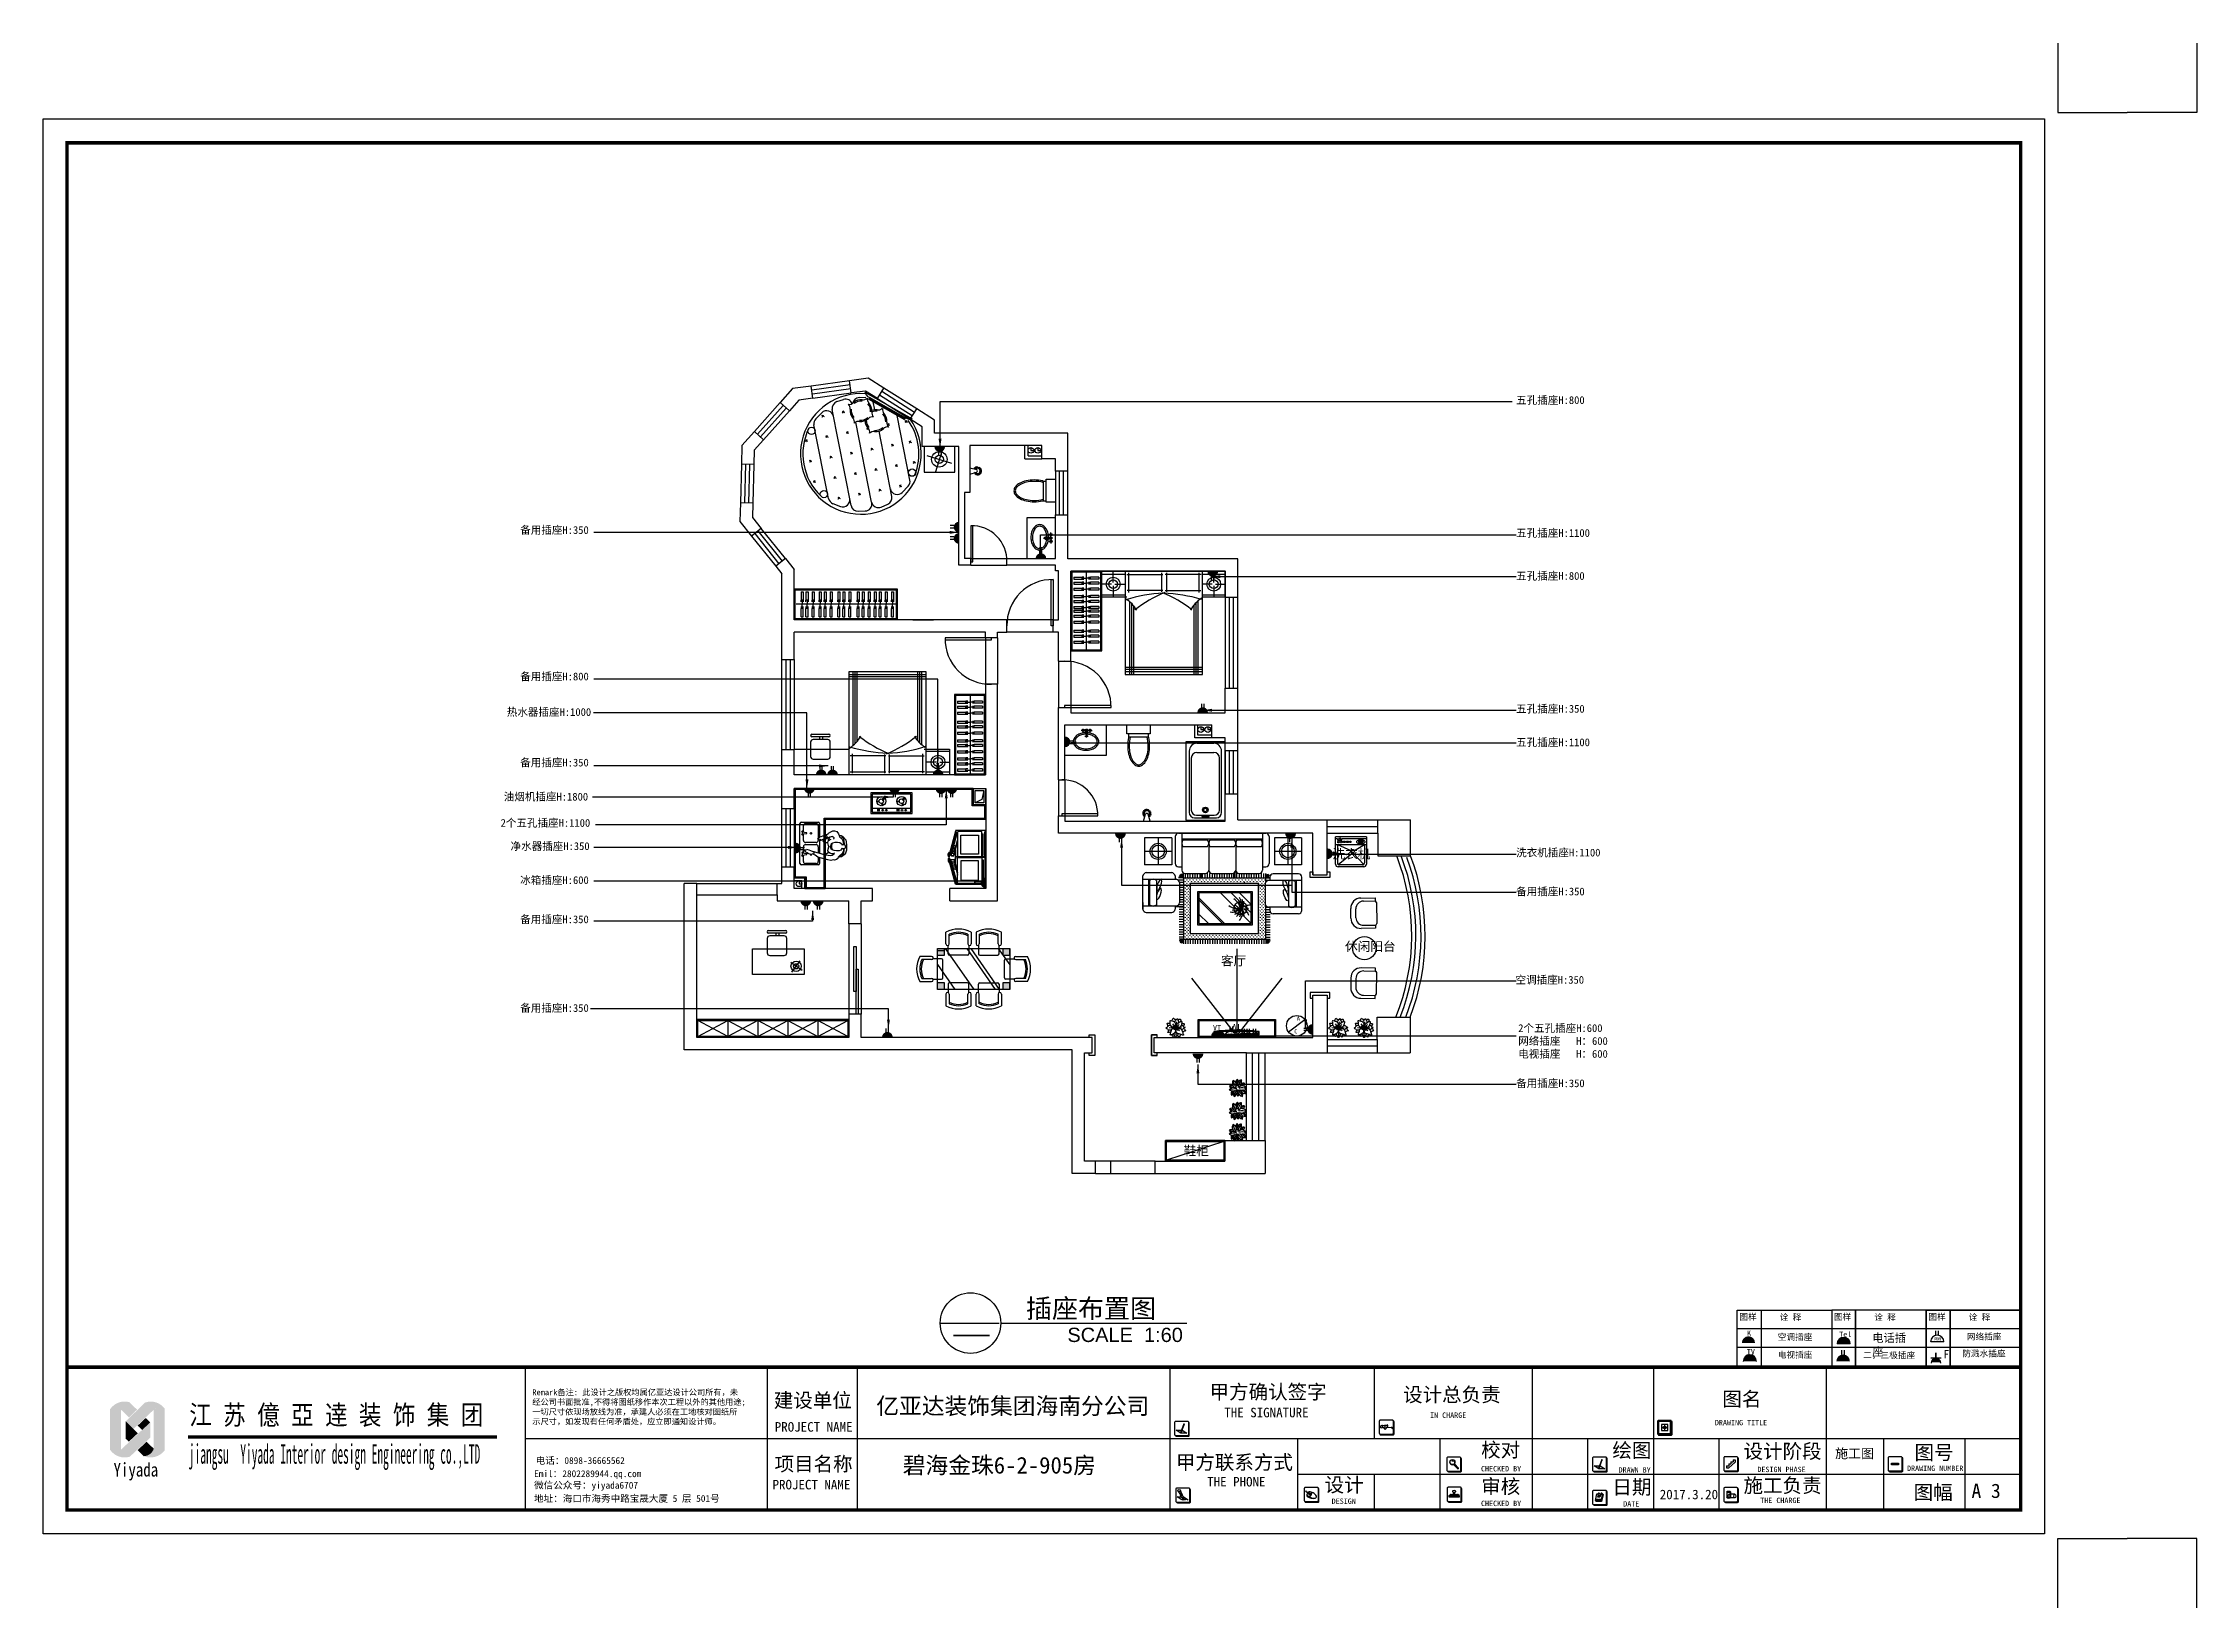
# Model space of a CAD drawing. Header units: millimetres. Extents: x -1705246 to 222838, y -3231245 to 126310.
# Drawn here: x 140408 to 182170, y -11601 to 18750 of the extents above; entities that cross this region are included whole.
import ezdxf
from ezdxf.enums import TextEntityAlignment as Align

# ---------------------------------------------------------------- set-up
doc = ezdxf.new("R2010")
doc.units = ezdxf.units.MM
doc.linetypes.add('ACAD_ISO03W100', pattern=[30, 12, -18])
for name, color, linetype in [('0-01图框模板说明', 2, 'Continuous'), ('0-02图框细线', 136, 'Continuous'), ('016-P平面家具', 1, 'Continuous'), ('06其他', 8, 'Continuous'), ('cr虚线家具', 1, 'ACAD_ISO03W100'), ('DIM', 3, 'Continuous'), ('layer 1', 7, 'Continuous'), ('p--家具', 30, 'Continuous'), ('TK', 1, 'Continuous'), ('中粗', 143, 'Continuous'), ('墙体', 7, 'Continuous'), ('家具', 1, 'Continuous'), ('家具内线', 8, 'Continuous'), ('家具外线', 1, 'Continuous'), ('标注', 3, 'Continuous')]:
    doc.layers.add(name, color=color, linetype=linetype)
doc.layers.add('Z not print', color=8, linetype='Continuous', plot=False)
doc.layers.add('辅助', color=146, linetype='Continuous', lineweight=9)
doc.styles.add('ar', font='arial.ttf')
doc.styles.add('H1', font='')
doc.styles.get("Standard").update_dxf_attribs({"font": ''})
doc.styles.add('STYLE1', font='')
doc.styles.add('仿宋', font='')
doc.styles.add('宋', font='')
doc.styles.add('宋体', font='', dxfattribs={"height": 180})
doc.styles.add('黑体', font='simhei.ttf')
doc.styles.get('H1').set_extended_font_data('SimSun')
doc.styles.get('Standard').set_extended_font_data('SimSun')
doc.styles.get('STYLE1').set_extended_font_data('SimSun')
doc.styles.get('仿宋').set_extended_font_data('SimSun')
doc.styles.get('宋').set_extended_font_data('NSimSun')
doc.styles.get('宋体').set_extended_font_data('SimSun')
doc.linetypes.add('FENCELINE1', pattern='A,6.35,-2.54,[133,ltypeshp.shx,S=2.54,R=0,X=-2.54,Y=0],-2.54,25.4', length=36.83)
doc.dimstyles.new('ISO-25', dxfattribs={"dimscale": 70, "dimtxt": 2.5, "dimasz": 2.5, "dimexe": 1.25, "dimexo": 0.625, "dimtad": 1, "dimdec": 0, "dimtxsty": 'Standard', "dimblk": 'ARCHTICK', "dimcen": 2.5, "dimclrd": 251, "dimclre": 251, "dimclrt": 3, "dimadec": 0, "dimazin": 0, "dimtfac": 1, "dimtdec": 0, "dimtix": 1, "dimtmove": 2, "dimatfit": 3, "dimfxl": 1, "dimarcsym": 0})

msp = doc.modelspace()

# ---------------------------------------------------------------- texts
at = {"color": 250, "style": '仿宋'}
for s, height, p in [('洗衣机', 180, (165408.2, 2934.4)), ('休闲阳台', 180, (165652.9, 1138.7)), ('客厅', 180, (163245.2, 862.2)), ('C', 80, (164667.6, -458.5)), ('A', 80, (164716.1, -210.4)), ('鞋柜', 180, (162522.1, -2823.5))]:
    msp.add_text(s, height=height, dxfattribs=at).set_placement(p)
at = {"color": 2, "style": 'ar'}
msp.add_text('SCALE  1:60', height=277.2, dxfattribs=at).set_placement((160269.4, -6442.9))
at = {"color": 0, "char_height": 150, "attachment_point": 1}
for s, insert, width in [('{\\fNSimSun|b0|i0|c134|p49;\\H0.8x;\\C5;图样}', (173298.4, -5894.1), 553.878), ('{\\fNSimSun|b0|i0|c134|p49;\\H0.8x;\\C5;诠 释}', (174081.1, -5902.8), 553.878), ('{\\fNSimSun|b0|i0|c134|p49;\\H0.8x;\\C5;图样}', (175130.8, -5894.1), 553.878), ('{\\fNSimSun|b0|i0|c134|p49;\\H0.8x;\\C5;诠 释}', (175913.5, -5902.8), 553.878), ('{\\fNSimSun|b0|i0|c134|p49;\\H0.8x;\\C5;图样}', (176963.3, -5894.1), 553.878), ('{\\fNSimSun|b0|i0|c134|p49;\\H0.8x;\\C5;网络插座}', (177708.7, -6277.3), 768.689), ('{\\fNSimSun|b0|i0|c134|p49;\\H0.8x;\\C5;诠 释}', (177746, -5902.8), 553.878), ('{\\fNSimSun|b0|i0|c134|p49;\\H0.8x;\\C5;空调插座}', (174043.8, -6284.9), 768.689), ('{\\fNSimSun|b0|i0|c134|p49;\\H0.8x;\\C5;电视插座}', (174043.8, -6630.6), 768.689), ('{\\fNSimSun|b0|i0|c134|p49;\\H0.8x;\\C5;二，三极插座}', (175699.8, -6639.3), 1102.21), ('{\\fNSimSun|b0|i0|c134|p49;\\H0.8x;\\C5;防溅水插座}', (177620.1, -6605.8), 2315)]:
    msp.add_mtext(s, dxfattribs=dict(at, insert=insert, width=width))
at = {"color": 2, "style": 'ar', "flags": 8}
msp.add_attdef('插座布置图', text='原始结构图', height=369.6, dxfattribs=at).set_placement((160727, -5784.4), align=Align.MIDDLE)
at = {"color": 2, "style": 'ar', "width": 7.452088, "flags": 8}
msp.add_attdef('-', text='-', height=277.2, dxfattribs=at).set_placement((157928.8, -6424.5), (158889.8, -6424.5), align=Align.FIT)
at = {"layer": '0-02图框细线'}
for s, insert, char_height, attachment_point in [('{\\fSimHei|b0|i0|c134|p2;Remark备注: 此设计之版权均属亿亚达设计公司所有，未\\P经公司书面批准,不得将图纸移作本次工程以外的其他用途;\\P一切尺寸依现场放线为准，承建人必须在工地核对图纸所\\P示尺寸，如发现有任何矛盾处，应立即通知设计师。}', (149894.2, -8059.6), 113.584, 7), ('{\\fSimSun|b0|i0|c134|p2;建设单位}', (154576.8, -7589.4), 277.2, 4), ('{\\fSimSun|b0|i0|c134|p2;甲方确认签字}', (163026.7, -7426.2), 277.2, 4), ('{\\fSimSun|b0|i0|c134|p2;设计总负责}', (166778.4, -7479.5), 277.2, 4), ('{\\fSimSun|b0|i0|c134|p2;图名}', (172968.4, -7563.4), 277.2, 4), ('{\\fSimSun|b0|i0|c134|p2;THE SIGNATURE}', (163311, -7812.4), 184.8, 4), ('{\\fSimSun|b0|i0|c134|p2;IN CHARGE}', (167301.3, -7862.6), 104.119, 4), ('{\\fSimSun|b0|i0|c134|p2;PROJECT NAME}', (154595.2, -8090.6), 184.8, 4), ('{\\fSimSun|b0|i0|c134|p2;DRAWING TITLE}', (172824.2, -8007), 104.119, 4), ('{\\fSimSun|b0|i0|c134|p2;电话：0898-36665562  }', (149959.3, -8749.6), 132.515, 4), ('{\\fSimSun|b0|i0|c134|p2;项目名称}', (154592, -8822.2), 277.2, 4), ('{\\fSimSun|b0|i0|c134|p2;甲方联系方式}', (162372.7, -8792.1), 277.2, 4), ('{\\fSimSun|b0|i0|c134|p2;校对}', (168293.2, -8551), 277.2, 4), ('{\\fSimSun|b0|i0|c134|p2;绘图}', (170836.4, -8558.9), 277.2, 4), ('{\\fSimSun|b0|i0|c134|p2;设计阶段}', (173379.7, -8577.6), 277.2, 4), ('{\\fSimHei|b0|i0|c134|p2;施工图}', (175532.7, -8613.9), 184.8, 5), ('{\\fSimSun|b0|i0|c134|p2;图号}', (176693.7, -8600.6), 277.2, 4), ('{\\fSimSun|b0|i0|c134|p2;微信公众号：yiyada6707}', (149929.6, -9239.7), 132.515, 4), ('{\\fSimSun|b0|i0|c134|p2;Emil：2802289944.qq.com}', (149929.6, -9016.4), 132.515, 4), ('{\\fSimSun|b0|i0|c134|p2;PROJECT NAME}', (154552.2, -9210.8), 184.8, 4), ('{\\fSimSun|b0|i0|c134|p2;THE PHONE}', (162979.4, -9154.1), 184.8, 4), ('{\\fSimSun|b0|i0|c134|p2;设计}', (165257.4, -9228.4), 277.2, 4), ('{\\fSimSun|b0|i0|c134|p2;CHECKED BY}', (168288.9, -8901.7), 104.119, 4), ('{\\fSimSun|b0|i0|c134|p2;审核}', (168293.2, -9259.7), 277.2, 4), ('{\\fSimSun|b0|i0|c134|p2;日期}', (170836.4, -9272.3), 277.2, 4), ('{\\fSimSun|b0|i0|c134|p2;DRAWN BY}', (170956.2, -8923.2), 104.119, 4), ('{\\fSimSun|b0|i0|c134|p2;施工负责}', (173379.6, -9240.4), 277.2, 4), ('{\\fSimSun|b0|i0|c134|p2;DESIGN PHASE}', (173648.6, -8915.1), 104.119, 4), ('{\\fSimSun|b0|i0|c134|p2;DRAWING NUMBER}', (176549.9, -8892.6), 104.119, 4), ('{\\fSimSun|b0|i0|c134|p2;图幅}', (176678.6, -9371.3), 277.2, 4), ('{\\fSimSun|b0|i0|c134|p2;地址：海口市海秀中路宝晟大厦 5 层 501号}', (149927.9, -9485.7), 132.515, 4), ('{\\fSimSun|b0|i0|c134|p2;DESIGN}', (165393.2, -9531.6), 104.119, 4), ('{\\fSimSun|b0|i0|c134|p2;CHECKED BY}', (168288.9, -9574), 104.119, 4), ('{\\fSimSun|b0|i0|c134|p2;DATE}', (171046.8, -9582.7), 104.119, 4), ('2017.3.20', (171754.7, -9400.8), 184.8, 4), ('{\\fSimSun|b0|i0|c134|p2;THE CHARGE}', (173703.6, -9515), 104.119, 4), ('{\\fSimSun|b0|i0|c134|p2;A 3}', (177799.7, -9330.8), 277.2, 4)]:
    msp.add_mtext(s, dxfattribs=dict(at, insert=insert, char_height=char_height, attachment_point=attachment_point))
at = {"layer": '0-02图框细线', "char_height": 323.4, "attachment_point": 5, "style": '黑体'}
for s, insert in [('亿亚达装饰集团海南分公司', (159210.6, -7702.1)), ('{\\fSimSun|b0|i0|c134|p2;碧海金珠6-2-905房}', (158950, -8851))]:
    msp.add_mtext(s, dxfattribs=dict(at, insert=insert))
at = {"layer": 'cr虚线家具', "color": 250, "ltscale": 0.005, "width": 0.8, "flags": 9}
for tag, s in [('XSIZE', '690'), ('YSIZE', '705')]:
    msp.add_attdef(tag, (165812.1, 3353.8), s, height=0.5, dxfattribs=at)
at = {"layer": 'layer 1', "color": 44, "lineweight": 5, "char_height": 150, "width": 4338.102, "attachment_point": 1, "style": 'STYLE1'}
for s, insert in [('{\\C2;五孔插座H:800}', (168970, 11900)), ('{\\C2;备用插座H:350}', (149660, 9380)), ('{\\C2;五孔插座H:1100}', (168970, 9322.8)), ('{\\C2;五孔插座H:800}', (168970, 8490)), ('{\\C2;备用插座H:800}', (149660, 6540)), ('{\\C2;热水器插座H:1000}', (149400, 5850)), ('{\\C2;五孔插座H:350}', (168970, 5912.8)), ('{\\C2;五孔插座H:1100}', (168970, 5262.8)), ('{\\C2;备用插座H:350}', (149660, 4870)), ('{\\C2;油烟机插座H:1800}', (149341, 4208.3)), ('{\\fSimSun|b1|i0|c134|p2;\\C2;2个五孔插座H:1100}', (149279.6, 3700)), ('{\\C2;净水器插座H:350}', (149472.1, 3249.3)), ('{\\C2;洗衣机插座H:1100}', (168970, 3124.3)), ('{\\C2;冰箱插座H:600}', (149660, 2590)), ('{\\C2;备用插座H:350}', (168970, 2370)), ('{\\C2;备用插座H:350}', (149660, 1830)), ('{\\C2;空调插座H:350}', (168958.7, 656.4)), ('{\\C2;备用插座H:350}', (149660, 110)), ('{\\C2;2个五孔插座H:600\\P网络插座   H：600\\P电视插座   H：600}', (169010, -280)), ('{\\C2;备用插座H:350}', (168970, -1350))]:
    msp.add_mtext(s, dxfattribs=dict(at, insert=insert))
at = {"layer": 'TK', "color": 150, "style": 'H1'}
for s, height, width, p in [('江 苏 億 亞 逹 装 饰 集 团', 378.615, 0.85, (143241.6, -8046.4)), ('jiangsu  Yiyada Interior design Engineering co.,LTD', 378.615, 0.43, (143235.6, -8803.4)), ('Yiyada ', 265.03, 0.8, (141774.2, -9051.8))]:
    msp.add_text(s, height=height, dxfattribs=dict(at, width=width)).set_placement(p)
at = {"layer": '中粗', "insert": (175876.2, -6284.5), "char_height": 200, "width": 768.689, "attachment_point": 1}
msp.add_mtext('{\\fNSimSun|b0|i0|c134|p49;\\H0.8x;\\C5;电话插座}', dxfattribs=at)
at = {"layer": '标注', "color": 250, "insert": (163628.3, -277.5), "char_height": 108.33, "width": 557.749, "attachment_point": 7, "rotation": 180}
msp.add_mtext('TV', dxfattribs=at)

# ---------------------------------------------------------------- blocks, each defined once
blk = doc.blocks.new('fffff')
blk.add_hatch(color=5).paths.add_polyline_path([(147606, -27278), (147861, -27278, 1)])
at = {"color": 5}
blk.add_text('K', height=100, dxfattribs=at).set_placement((147706, -27139))
blk = doc.blocks.new('TRB')
blk.add_blockref('fffff', (-23676, 6377))
blk = doc.blocks.new('dawdeewew')
blk.add_hatch(color=5).paths.add_polyline_path([(147607, -27637), (147863, -27637, 1)])
at = {"color": 5}
blk.add_text('TV', height=100, dxfattribs=at).set_placement((147678, -27497))
blk = doc.blocks.new('BTRB')
at = {"color": 5}
blk.add_arc((124083, -21261), 128, 0, 180, dxfattribs=at)
blk.add_blockref('dawdeewew', (-23652, 6376), dxfattribs=at)
blk = doc.blocks.new('sd')
blk.add_hatch(color=5).paths.add_polyline_path([(147859, -28007, 1), (147603, -28007)])
at = {"color": 5}
blk.add_text('Tel', height=100, dxfattribs=at).set_placement((147645, -27868))
blk = doc.blocks.new('TGBT')
at = {"color": 5}
blk.add_line((126032, -20923), (125776, -20923), dxfattribs=at)
blk.add_arc((125904, -20923), 128, 0, 180, dxfattribs=at)
blk.add_blockref('sd', (-21827, 7084))
blk = doc.blocks.new('TGB')
blk.add_hatch(color=5).paths.add_polyline_path([(125763, -21257), (126024, -21257, 1)])
at = {"color": 5}
for p, q in [((125865, -21129), (125865, -21045)), ((125920, -21129), (125920, -21045))]:
    blk.add_line(p, q, dxfattribs=at)
blk = doc.blocks.new('NTBT')
at = {"color": 5}
for p, q in [((127688, -20756), (127688, -20671)), ((127743, -20755), (127743, -20671)), ((127848, -20883), (127591, -20883))]:
    blk.add_line(p, q, dxfattribs=at)
blk.add_arc((127717, -20883), 130, 0, 180, dxfattribs=at)
at = {"color": 5, "insert": (127660, -20798), "char_height": 50, "width": 210.82, "attachment_point": 1, "style": '宋'}
blk.add_mtext('网络', dxfattribs=at)
blk = doc.blocks.new('5Y65UY 76U')
h = blk.add_hatch(color=5)
edge = h.paths.add_edge_path()
edge.add_arc((2480521, -276272), 84.7, 360, 540)
edge.add_arc((2480521, -276277), 84.9, 3.8311, 176.1689, ccw=False)
edge = h.paths.add_edge_path(flags=16)
edge.add_arc((2480521, -276272), 84.7, 360, 540)
edge.add_arc((2480521, -276277), 84.9, 3.8311, 176.1689, ccw=False)
edge = h.paths.add_edge_path(flags=0)
edge.add_arc((2480521, -276272), 84.7, 360, 540)
edge.add_arc((2480521, -276277), 84.9, 3.8311, 176.1689, ccw=False)
edge = h.paths.add_edge_path(flags=0)
edge.add_arc((2480521, -276272), 84.7, 360, 540)
edge.add_arc((2480521, -276277), 84.9, 3.8311, 176.1689, ccw=False)
edge = h.paths.add_edge_path(flags=0)
edge.add_arc((2480521, -276272), 84.7, 360, 540)
edge.add_arc((2480521, -276277), 84.9, 3.8311, 176.1689, ccw=False)
edge = h.paths.add_edge_path(flags=0)
edge.add_arc((2480521, -276272), 84.7, 360, 540)
edge.add_arc((2480521, -276277), 84.9, 3.8311, 176.1689, ccw=False)
edge = h.paths.add_edge_path(flags=0)
edge.add_arc((2480521, -276272), 84.7, 360, 540)
edge.add_arc((2480521, -276277), 84.9, 3.8311, 176.1689, ccw=False)
edge = h.paths.add_edge_path(flags=0)
edge.add_arc((2480521, -276272), 84.7, 360, 540)
edge.add_arc((2480521, -276277), 84.9, 3.8311, 176.1689, ccw=False)
edge = h.paths.add_edge_path(flags=0)
edge.add_arc((2480521, -276272), 84.7, 360, 540)
edge.add_arc((2480521, -276277), 84.9, 3.8311, 176.1689, ccw=False)
edge = h.paths.add_edge_path(flags=0)
edge.add_arc((2480521, -276272), 84.7, 360, 540)
edge.add_arc((2480521, -276277), 84.9, 3.8311, 176.1689, ccw=False)
edge = h.paths.add_edge_path(flags=0)
edge.add_arc((2480521, -276272), 84.7, 360, 540)
edge.add_arc((2480521, -276277), 84.9, 3.8311, 176.1689, ccw=False)
edge = h.paths.add_edge_path(flags=0)
edge.add_arc((2480521, -276272), 84.7, 360, 540)
edge.add_arc((2480521, -276277), 84.9, 3.8311, 176.1689, ccw=False)
edge = h.paths.add_edge_path(flags=0)
edge.add_arc((2480521, -276272), 84.7, 360, 540)
edge.add_arc((2480521, -276277), 84.9, 3.8311, 176.1689, ccw=False)
edge = h.paths.add_edge_path(flags=0)
edge.add_arc((2480521, -276272), 84.7, 360, 540)
edge.add_arc((2480521, -276277), 84.9, 3.8311, 176.1689, ccw=False)
edge = h.paths.add_edge_path(flags=0)
edge.add_arc((2480521, -276272), 84.7, 360, 540)
edge.add_arc((2480521, -276277), 84.9, 3.8311, 176.1689, ccw=False)
edge = h.paths.add_edge_path(flags=0)
edge.add_arc((2480521, -276272), 84.7, 360, 540)
edge.add_arc((2480521, -276277), 84.9, 3.8311, 176.1689, ccw=False)
edge = h.paths.add_edge_path(flags=0)
edge.add_arc((2480521, -276272), 84.7, 360, 540)
edge.add_arc((2480521, -276277), 84.9, 3.8311, 176.1689, ccw=False)
edge = h.paths.add_edge_path(flags=0)
edge.add_arc((2480521, -276272), 84.7, 360, 540)
edge.add_arc((2480521, -276277), 84.9, 3.8311, 176.1689, ccw=False)
edge = h.paths.add_edge_path(flags=0)
edge.add_arc((2480521, -276272), 84.7, 360, 540)
edge.add_arc((2480521, -276277), 84.9, 3.8311, 176.1689, ccw=False)
edge = h.paths.add_edge_path(flags=0)
edge.add_arc((2480521, -276272), 84.7, 360, 540)
edge.add_arc((2480521, -276277), 84.9, 3.8311, 176.1689, ccw=False)
edge = h.paths.add_edge_path(flags=0)
edge.add_arc((2480521, -276272), 84.7, 360, 540)
edge.add_arc((2480521, -276277), 84.9, 3.8311, 176.1689, ccw=False)
edge = h.paths.add_edge_path(flags=0)
edge.add_arc((2480521, -276272), 84.7, 360, 540)
edge.add_arc((2480521, -276277), 84.9, 3.8311, 176.1689, ccw=False)
edge = h.paths.add_edge_path(flags=0)
edge.add_arc((2480521, -276272), 84.7, 360, 540)
edge.add_arc((2480521, -276277), 84.9, 3.8311, 176.1689, ccw=False)
edge = h.paths.add_edge_path(flags=0)
edge.add_arc((2480521, -276272), 84.7, 360, 540)
edge.add_arc((2480521, -276277), 84.9, 3.8311, 176.1689, ccw=False)
edge = h.paths.add_edge_path(flags=0)
edge.add_arc((2480521, -276272), 84.7, 360, 540)
edge.add_arc((2480521, -276277), 84.9, 3.8311, 176.1689, ccw=False)
edge = h.paths.add_edge_path(flags=0)
edge.add_arc((2480521, -276272), 84.7, 360, 540)
edge.add_arc((2480521, -276277), 84.9, 3.8311, 176.1689, ccw=False)
edge = h.paths.add_edge_path(flags=0)
edge.add_arc((2480521, -276272), 84.7, 360, 540)
edge.add_arc((2480521, -276277), 84.9, 3.8311, 176.1689, ccw=False)
edge = h.paths.add_edge_path(flags=0)
edge.add_arc((2480521, -276272), 84.7, 360, 540)
edge.add_arc((2480521, -276277), 84.9, 3.8311, 176.1689, ccw=False)
edge = h.paths.add_edge_path(flags=0)
edge.add_arc((2480521, -276272), 84.7, 360, 540)
edge.add_arc((2480521, -276277), 84.9, 3.8311, 176.1689, ccw=False)
edge = h.paths.add_edge_path(flags=0)
edge.add_arc((2480521, -276272), 84.7, 360, 540)
edge.add_arc((2480521, -276277), 84.9, 3.8311, 176.1689, ccw=False)
edge = h.paths.add_edge_path(flags=0)
edge.add_arc((2480521, -276272), 84.7, 360, 540)
edge.add_arc((2480521, -276277), 84.9, 3.8311, 176.1689, ccw=False)
edge = h.paths.add_edge_path(flags=0)
edge.add_arc((2480521, -276272), 84.7, 360, 540)
edge.add_arc((2480521, -276277), 84.9, 3.8311, 176.1689, ccw=False)
edge = h.paths.add_edge_path(flags=0)
edge.add_arc((2480521, -276272), 84.7, 360, 540)
edge.add_arc((2480521, -276277), 84.9, 3.8311, 176.1689, ccw=False)
edge = h.paths.add_edge_path(flags=0)
edge.add_arc((2480521, -276272), 84.7, 360, 540)
edge.add_arc((2480521, -276277), 84.9, 3.8311, 176.1689, ccw=False)
edge = h.paths.add_edge_path(flags=0)
edge.add_arc((2480521, -276272), 84.7, 360, 540)
edge.add_arc((2480521, -276277), 84.9, 3.8311, 176.1689, ccw=False)
edge = h.paths.add_edge_path(flags=0)
edge.add_arc((2480521, -276272), 84.7, 360, 540)
edge.add_arc((2480521, -276277), 84.9, 3.8311, 176.1689, ccw=False)
edge = h.paths.add_edge_path(flags=0)
edge.add_arc((2480521, -276272), 84.7, 360, 540)
edge.add_arc((2480521, -276277), 84.9, 3.8311, 176.1689, ccw=False)
edge = h.paths.add_edge_path(flags=0)
edge.add_arc((2480521, -276272), 84.7, 360, 540)
edge.add_arc((2480521, -276277), 84.9, 3.8311, 176.1689, ccw=False)
edge = h.paths.add_edge_path(flags=0)
edge.add_line((2480605, -276261), (2480437, -276261))
edge.add_line((2480604, -276261), (2480438, -276261))
h = blk.add_hatch(color=5)
edge = h.paths.add_edge_path()
edge.add_arc((2480521, -276272), 84.7, 360, 540)
edge.add_arc((2480521, -276277), 84.9, 3.8311, 176.1689, ccw=False)
edge = h.paths.add_edge_path(flags=16)
edge.add_arc((2480521, -276272), 84.7, 360, 540)
edge.add_arc((2480521, -276277), 84.9, 3.8311, 176.1689, ccw=False)
edge = h.paths.add_edge_path(flags=0)
edge.add_arc((2480521, -276272), 84.7, 360, 540)
edge.add_arc((2480521, -276277), 84.9, 3.8311, 176.1689, ccw=False)
edge = h.paths.add_edge_path(flags=0)
edge.add_arc((2480521, -276272), 84.7, 360, 540)
edge.add_arc((2480521, -276277), 84.9, 3.8311, 176.1689, ccw=False)
edge = h.paths.add_edge_path(flags=0)
edge.add_arc((2480521, -276272), 84.7, 360, 540)
edge.add_arc((2480521, -276277), 84.9, 3.8311, 176.1689, ccw=False)
edge = h.paths.add_edge_path(flags=0)
edge.add_arc((2480521, -276272), 84.7, 360, 540)
edge.add_arc((2480521, -276277), 84.9, 3.8311, 176.1689, ccw=False)
edge = h.paths.add_edge_path(flags=0)
edge.add_arc((2480521, -276272), 84.7, 360, 540)
edge.add_arc((2480521, -276277), 84.9, 3.8311, 176.1689, ccw=False)
edge = h.paths.add_edge_path(flags=0)
edge.add_arc((2480521, -276272), 84.7, 360, 540)
edge.add_arc((2480521, -276277), 84.9, 3.8311, 176.1689, ccw=False)
edge = h.paths.add_edge_path(flags=0)
edge.add_arc((2480521, -276272), 84.7, 360, 540)
edge.add_arc((2480521, -276277), 84.9, 3.8311, 176.1689, ccw=False)
edge = h.paths.add_edge_path(flags=0)
edge.add_arc((2480521, -276272), 84.7, 360, 540)
edge.add_arc((2480521, -276277), 84.9, 3.8311, 176.1689, ccw=False)
edge = h.paths.add_edge_path(flags=0)
edge.add_arc((2480521, -276272), 84.7, 360, 540)
edge.add_arc((2480521, -276277), 84.9, 3.8311, 176.1689, ccw=False)
edge = h.paths.add_edge_path(flags=0)
edge.add_arc((2480521, -276272), 84.7, 360, 540)
edge.add_arc((2480521, -276277), 84.9, 3.8311, 176.1689, ccw=False)
edge = h.paths.add_edge_path(flags=0)
edge.add_arc((2480521, -276272), 84.7, 360, 540)
edge.add_arc((2480521, -276277), 84.9, 3.8311, 176.1689, ccw=False)
edge = h.paths.add_edge_path(flags=0)
edge.add_arc((2480521, -276272), 84.7, 360, 540)
edge.add_arc((2480521, -276277), 84.9, 3.8311, 176.1689, ccw=False)
edge = h.paths.add_edge_path(flags=0)
edge.add_arc((2480521, -276272), 84.7, 360, 540)
edge.add_arc((2480521, -276277), 84.9, 3.8311, 176.1689, ccw=False)
edge = h.paths.add_edge_path(flags=0)
edge.add_arc((2480521, -276272), 84.7, 360, 540)
edge.add_arc((2480521, -276277), 84.9, 3.8311, 176.1689, ccw=False)
edge = h.paths.add_edge_path(flags=0)
edge.add_arc((2480521, -276272), 84.7, 360, 540)
edge.add_arc((2480521, -276277), 84.9, 3.8311, 176.1689, ccw=False)
edge = h.paths.add_edge_path(flags=0)
edge.add_arc((2480521, -276272), 84.7, 360, 540)
edge.add_arc((2480521, -276277), 84.9, 3.8311, 176.1689, ccw=False)
edge = h.paths.add_edge_path(flags=0)
edge.add_arc((2480521, -276272), 84.7, 360, 540)
edge.add_arc((2480521, -276277), 84.9, 3.8311, 176.1689, ccw=False)
edge = h.paths.add_edge_path(flags=0)
edge.add_arc((2480521, -276272), 84.7, 360, 540)
edge.add_arc((2480521, -276277), 84.9, 3.8311, 176.1689, ccw=False)
edge = h.paths.add_edge_path(flags=0)
edge.add_arc((2480521, -276272), 84.7, 360, 540)
edge.add_arc((2480521, -276277), 84.9, 3.8311, 176.1689, ccw=False)
edge = h.paths.add_edge_path(flags=0)
edge.add_arc((2480521, -276272), 84.7, 360, 540)
edge.add_arc((2480521, -276277), 84.9, 3.8311, 176.1689, ccw=False)
edge = h.paths.add_edge_path(flags=0)
edge.add_arc((2480521, -276272), 84.7, 360, 540)
edge.add_arc((2480521, -276277), 84.9, 3.8311, 176.1689, ccw=False)
edge = h.paths.add_edge_path(flags=0)
edge.add_arc((2480521, -276272), 84.7, 360, 540)
edge.add_arc((2480521, -276277), 84.9, 3.8311, 176.1689, ccw=False)
edge = h.paths.add_edge_path(flags=0)
edge.add_arc((2480521, -276272), 84.7, 360, 540)
edge.add_arc((2480521, -276277), 84.9, 3.8311, 176.1689, ccw=False)
edge = h.paths.add_edge_path(flags=0)
edge.add_arc((2480521, -276272), 84.7, 360, 540)
edge.add_arc((2480521, -276277), 84.9, 3.8311, 176.1689, ccw=False)
edge = h.paths.add_edge_path(flags=0)
edge.add_arc((2480521, -276272), 84.7, 360, 540)
edge.add_arc((2480521, -276277), 84.9, 3.8311, 176.1689, ccw=False)
edge = h.paths.add_edge_path(flags=0)
edge.add_arc((2480521, -276272), 84.7, 360, 540)
edge.add_arc((2480521, -276277), 84.9, 3.8311, 176.1689, ccw=False)
edge = h.paths.add_edge_path(flags=0)
edge.add_arc((2480521, -276272), 84.7, 360, 540)
edge.add_arc((2480521, -276277), 84.9, 3.8311, 176.1689, ccw=False)
edge = h.paths.add_edge_path(flags=0)
edge.add_arc((2480521, -276272), 84.7, 360, 540)
edge.add_arc((2480521, -276277), 84.9, 3.8311, 176.1689, ccw=False)
edge = h.paths.add_edge_path(flags=0)
edge.add_arc((2480521, -276272), 84.7, 360, 540)
edge.add_arc((2480521, -276277), 84.9, 3.8311, 176.1689, ccw=False)
edge = h.paths.add_edge_path(flags=0)
edge.add_arc((2480521, -276272), 84.7, 360, 540)
edge.add_arc((2480521, -276277), 84.9, 3.8311, 176.1689, ccw=False)
edge = h.paths.add_edge_path(flags=0)
edge.add_arc((2480521, -276272), 84.7, 360, 540)
edge.add_arc((2480521, -276277), 84.9, 3.8311, 176.1689, ccw=False)
edge = h.paths.add_edge_path(flags=0)
edge.add_arc((2480521, -276272), 84.7, 360, 540)
edge.add_arc((2480521, -276277), 84.9, 3.8311, 176.1689, ccw=False)
edge = h.paths.add_edge_path(flags=0)
edge.add_arc((2480521, -276272), 84.7, 360, 540)
edge.add_arc((2480521, -276277), 84.9, 3.8311, 176.1689, ccw=False)
edge = h.paths.add_edge_path(flags=0)
edge.add_arc((2480521, -276272), 84.7, 360, 540)
edge.add_arc((2480521, -276277), 84.9, 3.8311, 176.1689, ccw=False)
edge = h.paths.add_edge_path(flags=0)
edge.add_arc((2480521, -276272), 84.7, 360, 540)
edge.add_arc((2480521, -276277), 84.9, 3.8311, 176.1689, ccw=False)
edge = h.paths.add_edge_path(flags=0)
edge.add_arc((2480521, -276272), 84.7, 360, 540)
edge.add_arc((2480521, -276277), 84.9, 3.8311, 176.1689, ccw=False)
edge = h.paths.add_edge_path(flags=0)
edge.add_line((2480605, -276261), (2480437, -276261))
edge.add_line((2480604, -276261), (2480438, -276261))
blk.add_hatch(color=5).paths.add_polyline_path([(2480604, -276261, 0.816623), (2480438, -276261)])
at = {"color": 5}
for p, q in [((2480611, -276187), (2480430, -276187)), ((2480611, -276187), (2480430, -276187)), ((2480521, -276091), (2480521, -276187)), ((2480521, -276187), (2480521, -276091))]:
    blk.add_line(p, q, dxfattribs=at)
for centre, radius, start, end in [((2480521, -276272), 84.7, 0, 180), ((2480521, -276277), 84.9, 3.8311, 176.1689)]:
    blk.add_arc(centre, radius, start, end, dxfattribs=at)
at = {"color": 5, "style": '宋体'}
blk.add_text('F', height=145, dxfattribs=at).set_placement((2480656, -276187))
blk = doc.blocks.new('NB')
at = {"layer": 'DIM', "color": 8, "xscale": 1.100000000093132, "yscale": 1.099999999860301, "zscale": 1.1}
blk.add_blockref('5Y65UY 76U', (-2600881, 282605), dxfattribs=at)
blk = doc.blocks.new('_ArchTick')
at = {"color": 0, "linetype": 'ByBlock', "const_width": 0.15}
blk.add_lwpolyline([(-0.5, -0.5), (0.5, 0.5)], dxfattribs=at)

# ---------------------------------------------------------------- hatches: boundary and pattern name
for points in [[(157897.6, 10924.7), (157689, 10924.7, 1)], [(158168.3, 9257.6), (158168.3, 9466.2, 1)], [(158168.3, 9037.6), (158168.3, 9246.2, 1)], [(159651.6, 8750.3), (159860.2, 8750.3, 1)], [(163192.4, 8502.9), (162983.8, 8502.9, 1)], [(162787.6, 5764.2), (162996.2, 5764.2, 1)], [(160222.1, 5301.1), (160222.1, 5092.5, 1)], [(155391.4, 4555.9), (155600, 4555.9, 1)], [(155611.4, 4555.9), (155820, 4555.9, 1)], [(157657.6, 4555.9), (157866.2, 4555.9, 1)], [(155371.6, 4295.7), (155163, 4295.7, 1)], [(157021.6, 4295.7), (156813, 4295.7, 1)], [(157922.8, 4290.6), (157714.2, 4290.6, 1)], [(158132.8, 4290.6), (157924.2, 4290.6, 1)], [(161401.1, 3419.1), (161192.5, 3419.1, 1)], [(164701.1, 3419.1), (164492.5, 3419.1, 1)], [(154999.3, 3241.6), (154999.3, 3033, 1)], [(165311, 3131.1), (165311, 2922.5, 1)], [(158689.1, 2358.4), (158689.1, 2567, 1)], [(155301.6, 2112.9), (155093, 2112.9, 1)], [(155541.6, 2112.9), (155333, 2112.9, 1)], [(165024.1, -485.4), (165024.1, -276.8, 1)], [(156674.6, -532.9), (156883.2, -532.9, 1)], [(162905.4, -850.9), (162696.8, -850.9, 1)]]:
    msp.add_hatch(color=5).paths.add_polyline_path(points)
at = {"layer": '0-01图框模板说明'}
for points in [[(162620.9, -8237.7, -0.4142136), (162602.7, -8255.8), (162366.4, -8255.8, -0.071272), (162361.3, -8255.1, 0.3481434), (162379, -8269.1), (162615.3, -8269.1, 0.4142136), (162633.5, -8251), (162633.5, -8014.6, 0.3331076), (162620.4, -7997.1, -0.0577433), (162620.9, -8001.3)], [(166589.4, -8213.2, -0.4142136), (166571.2, -8231.3), (166334.8, -8231.3, -0.071272), (166329.7, -8230.6, 0.3481434), (166347.4, -8244.6), (166583.8, -8244.6, 0.4142136), (166602, -8226.5), (166602, -7990.1, 0.3331076), (166588.9, -7972.7, -0.0577433), (166589.4, -7976.8)], [(171984.2, -8219.1, -0.4142136), (171966, -8237.2), (171729.7, -8237.2, -0.071272), (171724.6, -8236.5, 0.3481434), (171742.3, -8250.5), (171978.6, -8250.5, 0.4142136), (171996.8, -8232.3), (171996.8, -7996, 0.3331076), (171983.7, -7978.5, -0.0577433), (171984.2, -7982.7)], [(167898.1, -8929.7, -0.4142136), (167879.9, -8947.9), (167643.6, -8947.9, -0.071272), (167638.5, -8947.1, 0.3481434), (167656.2, -8961.2), (167892.5, -8961.2, 0.4142136), (167910.7, -8943), (167910.7, -8706.6, 0.3331076), (167897.6, -8689.2, -0.0577433), (167898.1, -8693.3)], [(170725, -8929.7, -0.4142136), (170706.9, -8947.9), (170470.5, -8947.9, -0.071272), (170465.4, -8947.1, 0.3481434), (170483.1, -8961.2), (170719.5, -8961.2, 0.4142136), (170737.6, -8943), (170737.6, -8706.6, 0.3331076), (170724.6, -8689.2, -0.0577433), (170725, -8693.3)], [(173268.3, -8923.7, -0.4142136), (173250.1, -8941.9), (173013.7, -8941.9, -0.071272), (173008.6, -8941.2, 0.3481434), (173026.3, -8955.2), (173262.7, -8955.2, 0.4142136), (173280.9, -8937), (173280.9, -8700.6, 0.3331076), (173267.8, -8683.2, -0.0577433), (173268.3, -8687.4)], [(176456.1, -8926.4, -0.4142136), (176437.9, -8944.5), (176201.6, -8944.5, -0.071272), (176196.5, -8943.8, 0.3481434), (176214.2, -8957.8), (176450.5, -8957.8, 0.4142136), (176468.7, -8939.6), (176468.7, -8703.3, 0.3331076), (176455.6, -8685.8, -0.0577433), (176456.1, -8690)], [(176248.6, -8793.8), (176385.3, -8793.8), (176385.3, -8827.2), (176248.6, -8827.2)], [(162643.3, -9530.1, -0.4142136), (162625.2, -9548.3), (162388.8, -9548.3, -0.071272), (162383.7, -9547.6, 0.3481434), (162401.4, -9561.6), (162637.7, -9561.6, 0.4142136), (162655.9, -9543.4), (162655.9, -9307.1, 0.3331076), (162642.9, -9289.6, -0.0577433), (162643.3, -9293.8)], [(165134.8, -9518.7, -0.4142136), (165116.6, -9536.8), (164880.3, -9536.8, -0.071272), (164875.2, -9536.1, 0.3481434), (164892.9, -9550.1), (165129.2, -9550.1, 0.4142136), (165147.4, -9531.9), (165147.4, -9295.6, 0.3331076), (165134.3, -9278.1, -0.0577433), (165134.8, -9282.3)], [(167907.1, -9515.3, -0.4142136), (167888.9, -9533.5), (167652.5, -9533.5, -0.071272), (167647.4, -9532.8, 0.3481434), (167665.1, -9546.8), (167901.5, -9546.8, 0.4142136), (167919.7, -9528.6), (167919.7, -9292.2, 0.3331076), (167906.6, -9274.8, -0.0577433), (167907.1, -9279)], [(170725, -9576, -0.4142136), (170706.9, -9594.2), (170470.5, -9594.2, -0.071272), (170465.4, -9593.4, 0.3481434), (170483.1, -9607.5), (170719.5, -9607.5, 0.4142136), (170737.6, -9589.3), (170737.6, -9352.9, 0.3331076), (170724.6, -9335.5, -0.0577433), (170725, -9339.6)], [(173268.3, -9521.9, -0.4142136), (173250.1, -9540), (173013.7, -9540, -0.071272), (173008.6, -9539.3, 0.3481434), (173026.3, -9553.3), (173262.7, -9553.3, 0.4142136), (173280.9, -9535.1), (173280.9, -9298.8, 0.3331076), (173267.8, -9281.3, -0.0577433), (173268.3, -9285.5)]]:
    msp.add_hatch(color=8, dxfattribs=at).paths.add_polyline_path(points)
h = msp.add_hatch(color=8, dxfattribs=at)
h.paths.add_polyline_path([(171847.8, -8079.1), (171824.3, -8079.1), (171824.3, -8100.9), (171847.8, -8100.9)])
h.paths.add_polyline_path([(171847.8, -8100.9), (171871.4, -8100.9), (171871.4, -8079.1), (171847.8, -8079.1)])
h.paths.add_polyline_path([(171847.8, -8100.9), (171847.8, -8122.7), (171871.4, -8122.7), (171871.4, -8100.9)])
h.paths.add_polyline_path([(171847.8, -8100.9), (171824.3, -8100.9), (171824.3, -8122.7), (171847.8, -8122.7)])
at = {"layer": '06其他', "linetype": 'ByBlock'}
h = msp.add_hatch(color=7, dxfattribs=at)
h.set_gradient(color1=(255, 241, 220), color2=(255, 110, 0), rotation=45, tint=1, name='HEMISPHERICAL')
h.paths.add_polyline_path([(141708, -7745.3), (141708, -7755.5, -0.16489), (141918.8, -7755.5), (142074.9, -7905.4), (142230.3, -7754.9), (142077, -7607.7, 0.3131734)])
h = msp.add_hatch(color=20, dxfattribs=at)
h.set_gradient(color1=(255, 63, 0), color2=(253, 236, 196), tint=1, name='HEMISPHERICAL')
h.paths.add_polyline_path([(141708, -8534.2, 0.3225612), (142088.4, -8668.7, -0.1677561), (141918.8, -8530.7), (141918.8, -7755.5, 0.16489), (141708, -7755.5)])
h = msp.add_hatch(color=16, dxfattribs=at)
h.set_gradient(color1=(127, 0, 0), color2=(204, 0, 0), rotation=135, tint=1, name='INVHEMISPHERICAL')
h.paths.add_polyline_path([(142011, -7980.8), (142159.2, -8128.9), (142556, -7754.5, -0.3370418), (142768.4, -7738.6, 0.3337101), (142386.1, -7617.6)])
h = msp.add_hatch(color=11, dxfattribs=at)
h.set_gradient(color1=(254, 140, 88), color2=(97, 0, 2), rotation=45, tint=1, name='HEMISPHERICAL')
h.paths.add_polyline_path([(142241.1, -8065), (142328.5, -8148.9), (142487, -8001.3), (142398.6, -7916.4)])
h = msp.add_hatch(color=1, dxfattribs=at)
h.set_gradient(color1=(255, 0, 0), color2=(255, 127, 0), tint=1, name='INVHEMISPHERICAL')
h.paths.add_polyline_path([(142768.4, -7738.6, 0.3396012), (142554.8, -7755.6), (142554.8, -8512.3, -0.3188086), (142360.8, -8657.6, 0.3432185), (142768.4, -8540.7)])
h = msp.add_hatch(color=20, dxfattribs=at)
h.set_gradient(color1=(255, 63, 0), color2=(253, 236, 196), rotation=45, tint=1)
h.paths.add_polyline_path([(141918.8, -8530.7, 0.1677561), (142088.4, -8668.7), (142487, -8297.3), (142487, -8001.3)])
h = msp.add_hatch(color=18, dxfattribs=at)
h.set_gradient(color1=(76, 0, 0), color2=(127, 0, 0), rotation=45, tint=1, name='CURVED')
h.paths.add_polyline_path([(142011, -7980.8), (142011, -8319.5), (142070, -8376.5), (142244.4, -8214)])
h = msp.add_hatch(color=16, dxfattribs=at)
h.set_gradient(color1=(127, 0, 0), color2=(204, 0, 0), rotation=45, tint=1, name='CURVED')
h.paths.add_polyline_path([(142554.8, -8512.3), (142414.8, -8377.8), (142239.9, -8540.8), (142360.8, -8657.6, 0.3188086)])
at = {"layer": '家具内线'}
h = msp.add_hatch(color=250, dxfattribs=at)
h.paths.add_polyline_path([(159024.1, 530.7), (159024.1, 391.7), (159151.4, 391.7), (159151.4, 530.7)])
h.paths.add_polyline_path([(159024.1, 1052.8), (159151.4, 1052.8), (159151.4, 1191.7), (159024.1, 1191.7)])
h.paths.add_polyline_path([(157751.4, 1052.8), (157878.7, 1052.8), (157878.7, 1191.7), (157751.4, 1191.7)])
h.paths.add_polyline_path([(157878.7, 530.7), (157751.4, 530.7), (157751.4, 391.7), (157878.7, 391.7)])

# ---------------------------------------------------------------- linework, layer by layer
at = {"color": 250}
for p, q in [((156045.4, 12201.3), (155302.6, 12097.8)), ((156056.4, 12122), (155313.6, 12018.6)), ((156405.8, 12251.5), (156045.4, 12201.3)), ((156078.5, 11963.6), (156045.4, 12201.3)), ((156713.1, 12056.7), (156405.8, 12251.5)), ((154699.7, 11776.3), (154200, 11217.1)), ((154759.4, 11723), (154259.6, 11163.8)), ((154942.2, 12047.6), (154699.7, 11776.3)), ((154878.7, 11616.4), (154699.7, 11776.3)), ((155062.5, 11822.1), (154878.7, 11616.4)), ((155302.6, 12097.8), (154942.2, 12047.6)), ((155335.7, 11860.1), (155062.5, 11822.1)), ((155335.7, 11860.1), (155302.6, 12097.8)), ((156067.5, 12042.8), (155324.6, 11939.3)), ((155335.7, 11860.1), (156078.5, 11963.6)), ((156351.7, 12001.6), (156078.5, 11963.6)), ((156584.7, 11854), (156351.7, 12001.6)), ((156584.7, 11854), (156713.1, 12056.7)), ((156584.7, 11854), (157218.2, 11452.6)), ((157261.1, 11520.2), (156627.5, 11921.6)), ((157303.9, 11587.8), (156670.3, 11989.2)), ((157346.7, 11655.4), (156713.1, 12056.7)), ((154819, 11669.7), (154319.3, 11110.5)), ((154878.7, 11616.4), (154378.9, 11057.2)), ((157218.2, 11452.6), (157346.7, 11655.4)), ((157451.2, 11305), (157218.2, 11452.6)), ((157691.2, 11437.1), (157346.7, 11655.4)), ((157451.2, 10925), (157451.2, 11305)), ((157691.2, 11185), (157691.2, 11437.1)), ((153957.5, 10945.8), (153948, 10582.1)), ((154200, 11217.1), (153957.5, 10945.8)), ((154378.9, 11057.2), (154195.1, 10851.5)), ((154378.9, 11057.2), (154200, 11217.1)), ((158161.2, 10925), (157451.2, 10925)), ((158089.2, 10925), (157489.2, 10925)), ((157489.2, 10925), (157489.2, 10425)), ((160276.2, 11185), (157691.2, 11185)), ((157859, 10914.2), (157713.3, 10435.9)), ((158089.2, 10425), (158089.2, 10925)), ((158161.2, 8625), (158161.2, 10925)), ((159776.2, 10945), (158376.2, 10945)), ((158376.2, 10945), (158376.2, 10035)), ((159446.2, 10685), (159446.2, 10945)), ((159506.2, 10745), (159506.2, 10945)), ((159561.2, 10905), (159561.2, 10850)), ((159696.5, 10905), (159696.5, 10850)), ((159776.2, 10685), (159776.2, 10945)), ((160276.2, 10445), (160276.2, 11185)), ((153948, 10582.1), (153928.3, 9832.3)), ((154187.9, 10575.8), (153948, 10582.1)), ((154028, 10580), (154008.3, 9830.2)), ((154107.9, 10577.9), (154088.3, 9828.2)), ((154187.9, 10575.8), (154168.2, 9826.1)), ((154195.1, 10851.5), (154187.9, 10575.8)), ((157547, 10747.9), (158025.3, 10602.1)), ((159446.2, 10685), (159776.2, 10685)), ((159506.2, 10745), (159776.2, 10745)), ((159561.2, 10850), (159616.2, 10850)), ((159696.5, 10850), (159751.5, 10850)), ((160036.2, 10685), (159776.2, 10685)), ((160036.2, 10445), (160036.2, 10685)), ((160276.2, 10445), (160036.2, 10445)), ((160036.2, 10445), (160036.2, 9600)), ((160116.2, 9600), (160116.2, 10445)), ((160196.2, 9600), (160196.2, 10445)), ((160276.2, 9600), (160276.2, 10445)), ((157489.2, 10425), (158089.2, 10425)), ((158376.2, 10035), (158276.2, 10035)), ((158276.2, 10035), (158276.2, 8750)), ((153928.3, 9832.3), (153918.8, 9468.8)), ((154168.2, 9826.1), (153928.3, 9832.3)), ((154168.2, 9826.1), (154161, 9550.3)), ((153918.8, 9468.8), (154144.4, 9187.2)), ((154331.7, 9337.2), (154144.4, 9187.2)), ((154161, 9550.3), (154331.7, 9337.2)), ((154206.8, 9237.2), (154675.7, 8651.8)), ((154269.3, 9287.2), (154738.1, 8701.8)), ((154800.5, 8751.8), (154331.7, 9337.2)), ((158436.2, 9387.5), (158396.2, 9387.5)), ((158396.2, 9387.5), (158396.2, 8687.5)), ((158436.2, 8687.5), (158436.2, 9387.5)), ((159486.2, 9550), (160036.2, 9550)), ((159486.2, 8750), (159486.2, 9550)), ((160036.2, 8750), (160036.2, 9600)), ((160036.2, 9600), (160276.2, 9600)), ((160276.2, 8745), (160276.2, 9600)), ((154144.4, 9187.2), (154613.2, 8601.8)), ((154800.5, 8751.8), (154613.2, 8601.8)), ((154613.2, 8601.8), (154731.2, 8454.4)), ((154731.2, 6795), (154731.2, 8454.4)), ((154800.5, 8751.8), (154971.2, 8538.7)), ((154971.2, 7565), (154971.2, 8538.7)), ((158396.2, 8625), (158161.2, 8625)), ((158396.2, 8750), (158276.2, 8750)), ((158396.2, 8625), (158396.2, 8750)), ((158396.2, 8750), (159096.2, 8750)), ((158396.2, 8687.5), (158436.2, 8687.5)), ((158396.2, 8625), (159096.2, 8625)), ((159096.2, 8625), (159096.2, 8750)), ((159096.2, 8750), (160036.2, 8750)), ((160036.2, 8625), (159096.2, 8625)), ((160036.2, 8515), (160036.2, 8625)), ((160096.2, 8515), (160036.2, 8515)), ((160096.2, 7565), (160096.2, 8515)), ((163571.2, 8745), (160276.2, 8745)), ((163331.2, 8505), (160336.2, 8505)), ((160336.2, 6760), (160336.2, 8505)), ((160936.2, 8505), (160336.2, 8505)), ((160336.2, 8505), (160336.2, 6960)), ((160916.2, 8485), (160356.2, 8485)), ((160356.2, 8485), (160356.2, 6980)), ((160394.5, 8391.2), (160394.5, 8352.3)), ((160394.5, 8391.2), (160557.2, 8391.2)), ((160557.2, 8352.3), (160557.2, 8391.2)), ((160590.9, 8391.2), (160557.2, 8391.2)), ((160557.2, 8371.8), (160636.2, 8371.8)), ((160636.2, 8485), (160636.2, 6980)), ((160715.3, 8371.8), (160636.2, 8371.8)), ((160681.6, 8391.2), (160715.3, 8391.2)), ((160715.3, 8352.3), (160715.3, 8391.2)), ((160878, 8391.2), (160715.3, 8391.2)), ((160878, 8391.2), (160878, 8352.3)), ((160916.2, 6980), (160916.2, 8485)), ((160936.2, 6960), (160936.2, 8505)), ((163331.2, 7995), (163331.2, 8505)), ((163571.2, 7995), (163571.2, 8745)), ((154971.2, 7565), (154971.2, 8165)), ((154971.2, 8165), (156971.2, 8165)), ((154991.2, 7585), (154991.2, 8145)), ((154991.2, 8145), (156951.2, 8145)), ((155105.4, 8106.7), (155144.3, 8106.7)), ((155105.4, 8106.7), (155105.4, 7944)), ((155144.3, 7944), (155105.4, 7944)), ((155105.4, 7910.3), (155105.4, 7944)), ((155124.9, 7944), (155124.9, 7865)), ((155144.3, 8106.7), (155144.3, 7944)), ((155144.3, 7944), (155144.3, 7910.3)), ((155200.9, 8106.7), (155239.8, 8106.7)), ((155200.9, 8106.7), (155200.9, 7944)), ((155239.8, 7944), (155200.9, 7944)), ((155200.9, 7910.3), (155200.9, 7944)), ((155220.4, 7944), (155220.4, 7865)), ((155239.8, 8106.7), (155239.8, 7944)), ((155239.8, 7944), (155239.8, 7910.3)), ((155319, 8106.7), (155357.9, 8106.7)), ((155319, 8106.7), (155319, 7944)), ((155357.9, 7944), (155319, 7944)), ((155319, 7910.3), (155319, 7944)), ((155338.5, 7944), (155338.5, 7865)), ((155357.9, 8106.7), (155357.9, 7944)), ((155357.9, 7944), (155357.9, 7910.3)), ((155455.2, 8106.7), (155494.2, 8106.7)), ((155455.2, 8106.7), (155455.2, 7944)), ((155494.2, 7944), (155455.2, 7944)), ((155455.2, 7910.3), (155455.2, 7944)), ((155474.7, 7944), (155474.7, 7865)), ((155494.2, 8106.7), (155494.2, 7944)), ((155494.2, 7944), (155494.2, 7910.3)), ((155550.7, 8106.7), (155589.7, 8106.7)), ((155550.7, 8106.7), (155550.7, 7944)), ((155589.7, 7944), (155550.7, 7944)), ((155550.7, 7910.3), (155550.7, 7944)), ((155570.2, 7944), (155570.2, 7865)), ((155589.7, 8106.7), (155589.7, 7944)), ((155589.7, 7944), (155589.7, 7910.3)), ((155668.9, 8106.7), (155707.8, 8106.7)), ((155668.9, 8106.7), (155668.9, 7944)), ((155707.8, 7944), (155668.9, 7944)), ((155668.9, 7910.3), (155668.9, 7944)), ((155688.3, 7944), (155688.3, 7865)), ((155707.8, 8106.7), (155707.8, 7944)), ((155707.8, 7944), (155707.8, 7910.3)), ((155817, 8106.7), (155855.9, 8106.7)), ((155817, 8106.7), (155817, 7944)), ((155855.9, 7944), (155817, 7944)), ((155817, 7910.3), (155817, 7944)), ((155836.5, 7944), (155836.5, 7865)), ((155855.9, 8106.7), (155855.9, 7944)), ((155855.9, 7944), (155855.9, 7910.3)), ((155912.5, 8106.7), (155951.4, 8106.7)), ((155912.5, 8106.7), (155912.5, 7944)), ((155951.4, 7944), (155912.5, 7944)), ((155912.5, 7910.3), (155912.5, 7944)), ((155932, 7944), (155932, 7865)), ((155951.4, 8106.7), (155951.4, 7944)), ((155951.4, 7944), (155951.4, 7910.3)), ((156030.6, 8106.7), (156069.5, 8106.7)), ((156030.6, 8106.7), (156030.6, 7944)), ((156069.5, 7944), (156030.6, 7944)), ((156030.6, 7910.3), (156030.6, 7944)), ((156050.1, 7944), (156050.1, 7865)), ((156069.5, 8106.7), (156069.5, 7944)), ((156069.5, 7944), (156069.5, 7910.3)), ((156191.8, 8106.7), (156230.7, 8106.7)), ((156191.8, 8106.7), (156191.8, 7944)), ((156230.7, 7944), (156191.8, 7944)), ((156191.8, 7910.3), (156191.8, 7944)), ((156211.3, 7944), (156211.3, 7865)), ((156230.7, 8106.7), (156230.7, 7944)), ((156230.7, 7944), (156230.7, 7910.3)), ((156287.3, 8106.7), (156326.2, 8106.7)), ((156287.3, 8106.7), (156287.3, 7944)), ((156326.2, 7944), (156287.3, 7944)), ((156287.3, 7910.3), (156287.3, 7944)), ((156306.8, 7944), (156306.8, 7865)), ((156326.2, 8106.7), (156326.2, 7944)), ((156326.2, 7944), (156326.2, 7910.3)), ((156405.4, 8106.7), (156444.3, 8106.7)), ((156405.4, 8106.7), (156405.4, 7944)), ((156444.3, 7944), (156405.4, 7944)), ((156405.4, 7910.3), (156405.4, 7944)), ((156424.9, 7944), (156424.9, 7865)), ((156444.3, 8106.7), (156444.3, 7944)), ((156444.3, 7944), (156444.3, 7910.3)), ((156522.8, 8106.7), (156561.7, 8106.7)), ((156522.8, 8106.7), (156522.8, 7944)), ((156561.7, 7944), (156522.8, 7944)), ((156522.8, 7910.3), (156522.8, 7944)), ((156542.2, 7944), (156542.2, 7865)), ((156561.7, 8106.7), (156561.7, 7944)), ((156561.7, 7944), (156561.7, 7910.3)), ((156618.2, 8106.7), (156657.2, 8106.7)), ((156618.2, 8106.7), (156618.2, 7944)), ((156657.2, 7944), (156618.2, 7944)), ((156618.2, 7910.3), (156618.2, 7944)), ((156637.7, 7944), (156637.7, 7865)), ((156657.2, 8106.7), (156657.2, 7944)), ((156657.2, 7944), (156657.2, 7910.3)), ((156736.4, 8106.7), (156775.3, 8106.7)), ((156736.4, 8106.7), (156736.4, 7944)), ((156775.3, 7944), (156736.4, 7944)), ((156736.4, 7910.3), (156736.4, 7944)), ((156755.8, 7944), (156755.8, 7865)), ((156775.3, 8106.7), (156775.3, 7944)), ((156775.3, 7944), (156775.3, 7910.3)), ((156856.7, 8106.7), (156895.6, 8106.7)), ((156856.7, 8106.7), (156856.7, 7944)), ((156895.6, 7944), (156856.7, 7944)), ((156856.7, 7910.3), (156856.7, 7944)), ((156876.2, 7944), (156876.2, 7865)), ((156895.6, 8106.7), (156895.6, 7944)), ((156895.6, 7944), (156895.6, 7910.3)), ((156951.2, 8145), (156951.2, 7585)), ((156971.2, 8165), (156971.2, 7565)), ((159956.2, 7445), (159956.2, 8345)), ((159956.2, 8345), (159996.2, 8345)), ((159996.2, 8345), (159996.2, 7445)), ((160394.5, 8352.3), (160557.2, 8352.3)), ((160394.5, 8295.7), (160394.5, 8256.8)), ((160394.5, 8295.7), (160557.2, 8295.7)), ((160394.5, 8256.8), (160557.2, 8256.8)), ((160394.5, 8177.6), (160394.5, 8138.7)), ((160394.5, 8177.6), (160557.2, 8177.6)), ((160394.5, 8138.7), (160557.2, 8138.7)), ((160394.5, 8032.7), (160394.5, 7993.8)), ((160394.5, 8032.7), (160557.2, 8032.7)), ((160394.5, 7993.8), (160557.2, 7993.8)), ((160394.5, 7937.2), (160394.5, 7898.3)), ((160394.5, 7937.2), (160557.2, 7937.2)), ((160557.2, 8352.3), (160590.9, 8352.3)), ((160557.2, 8256.8), (160557.2, 8295.7)), ((160590.9, 8295.7), (160557.2, 8295.7)), ((160557.2, 8276.3), (160636.2, 8276.3)), ((160557.2, 8256.8), (160590.9, 8256.8)), ((160557.2, 8138.7), (160557.2, 8177.6)), ((160590.9, 8177.6), (160557.2, 8177.6)), ((160557.2, 8158.1), (160636.2, 8158.1)), ((160557.2, 8138.7), (160590.9, 8138.7)), ((160557.2, 7993.8), (160557.2, 8032.7)), ((160590.9, 8032.7), (160557.2, 8032.7)), ((160557.2, 8013.2), (160636.2, 8013.2)), ((160557.2, 7993.8), (160590.9, 7993.8)), ((160557.2, 7898.3), (160557.2, 7937.2)), ((160590.9, 7937.2), (160557.2, 7937.2)), ((160715.3, 8276.3), (160636.2, 8276.3)), ((160715.3, 8158.1), (160636.2, 8158.1)), ((160715.3, 8013.2), (160636.2, 8013.2)), ((160715.3, 8352.3), (160681.6, 8352.3)), ((160681.6, 8295.7), (160715.3, 8295.7)), ((160715.3, 8256.8), (160681.6, 8256.8)), ((160681.6, 8177.6), (160715.3, 8177.6)), ((160715.3, 8138.7), (160681.6, 8138.7)), ((160681.6, 8032.7), (160715.3, 8032.7)), ((160715.3, 7993.8), (160681.6, 7993.8)), ((160681.6, 7937.2), (160715.3, 7937.2)), ((160878, 8352.3), (160715.3, 8352.3)), ((160715.3, 8256.8), (160715.3, 8295.7)), ((160878, 8295.7), (160715.3, 8295.7)), ((160878, 8256.8), (160715.3, 8256.8)), ((160715.3, 8138.7), (160715.3, 8177.6)), ((160878, 8177.6), (160715.3, 8177.6)), ((160878, 8138.7), (160715.3, 8138.7)), ((160715.3, 7993.8), (160715.3, 8032.7)), ((160878, 8032.7), (160715.3, 8032.7)), ((160878, 7993.8), (160715.3, 7993.8)), ((160715.3, 7898.3), (160715.3, 7937.2)), ((160878, 7937.2), (160715.3, 7937.2)), ((160878, 8295.7), (160878, 8256.8)), ((160878, 8177.6), (160878, 8138.7)), ((160878, 8032.7), (160878, 7993.8)), ((160878, 7937.2), (160878, 7898.3)), ((163571.2, 7995), (163331.2, 7995)), ((163331.2, 7995), (163331.2, 6235)), ((163411.2, 6235), (163411.2, 7995)), ((163491.2, 6235), (163491.2, 7995)), ((163571.2, 6235), (163571.2, 7995)), ((156971.2, 7565), (154971.2, 7565)), ((156951.2, 7585), (154991.2, 7585)), ((159096.2, 7565), (154991.2, 7565)), ((156951.2, 7865), (155011.2, 7865)), ((155105.4, 7819.7), (155105.4, 7786)), ((155144.3, 7786), (155105.4, 7786)), ((155105.4, 7623.3), (155105.4, 7786)), ((155105.4, 7623.3), (155144.3, 7623.3)), ((155124.9, 7786), (155124.9, 7865)), ((155144.3, 7786), (155144.3, 7819.7)), ((155144.3, 7623.3), (155144.3, 7786)), ((155200.9, 7819.7), (155200.9, 7786)), ((155239.8, 7786), (155200.9, 7786)), ((155200.9, 7623.3), (155200.9, 7786)), ((155200.9, 7623.3), (155239.8, 7623.3)), ((155220.4, 7786), (155220.4, 7865)), ((155239.8, 7786), (155239.8, 7819.7)), ((155239.8, 7623.3), (155239.8, 7786)), ((155319, 7819.7), (155319, 7786)), ((155357.9, 7786), (155319, 7786)), ((155319, 7623.3), (155319, 7786)), ((155319, 7623.3), (155357.9, 7623.3)), ((155338.5, 7786), (155338.5, 7865)), ((155357.9, 7786), (155357.9, 7819.7)), ((155357.9, 7623.3), (155357.9, 7786)), ((155455.2, 7819.7), (155455.2, 7786)), ((155494.2, 7786), (155455.2, 7786)), ((155455.2, 7623.3), (155455.2, 7786)), ((155455.2, 7623.3), (155494.2, 7623.3)), ((155474.7, 7786), (155474.7, 7865)), ((155494.2, 7786), (155494.2, 7819.7)), ((155494.2, 7623.3), (155494.2, 7786)), ((155550.7, 7819.7), (155550.7, 7786)), ((155589.7, 7786), (155550.7, 7786)), ((155550.7, 7623.3), (155550.7, 7786)), ((155550.7, 7623.3), (155589.7, 7623.3)), ((155570.2, 7786), (155570.2, 7865)), ((155589.7, 7786), (155589.7, 7819.7)), ((155589.7, 7623.3), (155589.7, 7786)), ((155668.9, 7819.7), (155668.9, 7786)), ((155707.8, 7786), (155668.9, 7786)), ((155668.9, 7623.3), (155668.9, 7786)), ((155668.9, 7623.3), (155707.8, 7623.3)), ((155688.3, 7786), (155688.3, 7865)), ((155707.8, 7786), (155707.8, 7819.7)), ((155707.8, 7623.3), (155707.8, 7786)), ((155817, 7819.7), (155817, 7786)), ((155855.9, 7786), (155817, 7786)), ((155817, 7623.3), (155817, 7786)), ((155817, 7623.3), (155855.9, 7623.3)), ((155836.5, 7786), (155836.5, 7865)), ((155855.9, 7786), (155855.9, 7819.7)), ((155855.9, 7623.3), (155855.9, 7786)), ((155912.5, 7819.7), (155912.5, 7786)), ((155951.4, 7786), (155912.5, 7786)), ((155912.5, 7623.3), (155912.5, 7786)), ((155912.5, 7623.3), (155951.4, 7623.3)), ((155932, 7786), (155932, 7865)), ((155951.4, 7786), (155951.4, 7819.7)), ((155951.4, 7623.3), (155951.4, 7786)), ((156030.6, 7819.7), (156030.6, 7786)), ((156069.5, 7786), (156030.6, 7786)), ((156030.6, 7623.3), (156030.6, 7786)), ((156030.6, 7623.3), (156069.5, 7623.3)), ((156050.1, 7786), (156050.1, 7865)), ((156069.5, 7786), (156069.5, 7819.7)), ((156069.5, 7623.3), (156069.5, 7786)), ((156191.8, 7819.7), (156191.8, 7786)), ((156230.7, 7786), (156191.8, 7786)), ((156191.8, 7623.3), (156191.8, 7786)), ((156191.8, 7623.3), (156230.7, 7623.3)), ((156211.3, 7786), (156211.3, 7865)), ((156230.7, 7786), (156230.7, 7819.7)), ((156230.7, 7623.3), (156230.7, 7786)), ((156287.3, 7819.7), (156287.3, 7786)), ((156326.2, 7786), (156287.3, 7786)), ((156287.3, 7623.3), (156287.3, 7786)), ((156287.3, 7623.3), (156326.2, 7623.3)), ((156306.8, 7786), (156306.8, 7865)), ((156326.2, 7786), (156326.2, 7819.7)), ((156326.2, 7623.3), (156326.2, 7786)), ((156405.4, 7819.7), (156405.4, 7786)), ((156444.3, 7786), (156405.4, 7786)), ((156405.4, 7623.3), (156405.4, 7786)), ((156405.4, 7623.3), (156444.3, 7623.3)), ((156424.9, 7786), (156424.9, 7865)), ((156444.3, 7786), (156444.3, 7819.7)), ((156444.3, 7623.3), (156444.3, 7786)), ((156522.8, 7819.7), (156522.8, 7786)), ((156561.7, 7786), (156522.8, 7786)), ((156522.8, 7623.3), (156522.8, 7786)), ((156522.8, 7623.3), (156561.7, 7623.3)), ((156542.2, 7786), (156542.2, 7865)), ((156561.7, 7786), (156561.7, 7819.7)), ((156561.7, 7623.3), (156561.7, 7786)), ((156618.2, 7819.7), (156618.2, 7786)), ((156657.2, 7786), (156618.2, 7786)), ((156618.2, 7623.3), (156618.2, 7786)), ((156618.2, 7623.3), (156657.2, 7623.3)), ((156637.7, 7786), (156637.7, 7865)), ((156657.2, 7786), (156657.2, 7819.7)), ((156657.2, 7623.3), (156657.2, 7786)), ((156736.4, 7819.7), (156736.4, 7786)), ((156775.3, 7786), (156736.4, 7786)), ((156736.4, 7623.3), (156736.4, 7786)), ((156736.4, 7623.3), (156775.3, 7623.3)), ((156755.8, 7786), (156755.8, 7865)), ((156775.3, 7786), (156775.3, 7819.7)), ((156775.3, 7623.3), (156775.3, 7786)), ((156856.7, 7819.7), (156856.7, 7786)), ((156895.6, 7786), (156856.7, 7786)), ((156856.7, 7623.3), (156856.7, 7786)), ((156856.7, 7623.3), (156895.6, 7623.3)), ((156876.2, 7786), (156876.2, 7865)), ((156895.6, 7786), (156895.6, 7819.7)), ((156895.6, 7623.3), (156895.6, 7786)), ((157271.2, 7565), (157671.2, 7565)), ((159096.2, 7325), (159096.2, 7565)), ((159996.2, 7565), (159096.2, 7565)), ((159996.2, 7325), (159996.2, 7565)), ((159996.2, 7565), (160096.2, 7565)), ((160394.5, 7898.3), (160557.2, 7898.3)), ((160394.5, 7819.1), (160394.5, 7780.1)), ((160394.5, 7819.1), (160557.2, 7819.1)), ((160394.5, 7780.1), (160557.2, 7780.1)), ((160394.5, 7752), (160394.5, 7713.1)), ((160394.5, 7752), (160557.2, 7752)), ((160394.5, 7713.1), (160557.2, 7713.1)), ((160394.5, 7656.5), (160394.5, 7617.6)), ((160394.5, 7656.5), (160557.2, 7656.5)), ((160394.5, 7617.6), (160557.2, 7617.6)), ((160394.5, 7538.4), (160394.5, 7499.4)), ((160394.5, 7538.4), (160557.2, 7538.4)), ((160557.2, 7917.7), (160636.2, 7917.7)), ((160557.2, 7898.3), (160590.9, 7898.3)), ((160557.2, 7780.1), (160557.2, 7819.1)), ((160590.9, 7819.1), (160557.2, 7819.1)), ((160557.2, 7799.6), (160636.2, 7799.6)), ((160557.2, 7780.1), (160590.9, 7780.1)), ((160557.2, 7713.1), (160557.2, 7752)), ((160590.9, 7752), (160557.2, 7752)), ((160557.2, 7732.5), (160636.2, 7732.5)), ((160557.2, 7713.1), (160590.9, 7713.1)), ((160557.2, 7617.6), (160557.2, 7656.5)), ((160590.9, 7656.5), (160557.2, 7656.5)), ((160557.2, 7637), (160636.2, 7637)), ((160557.2, 7617.6), (160590.9, 7617.6)), ((160557.2, 7499.4), (160557.2, 7538.4)), ((160590.9, 7538.4), (160557.2, 7538.4)), ((160557.2, 7518.9), (160636.2, 7518.9)), ((160715.3, 7917.7), (160636.2, 7917.7)), ((160715.3, 7799.6), (160636.2, 7799.6)), ((160715.3, 7732.5), (160636.2, 7732.5)), ((160715.3, 7637), (160636.2, 7637)), ((160715.3, 7518.9), (160636.2, 7518.9)), ((160715.3, 7898.3), (160681.6, 7898.3)), ((160681.6, 7819.1), (160715.3, 7819.1)), ((160715.3, 7780.1), (160681.6, 7780.1)), ((160681.6, 7752), (160715.3, 7752)), ((160715.3, 7713.1), (160681.6, 7713.1)), ((160681.6, 7656.5), (160715.3, 7656.5)), ((160715.3, 7617.6), (160681.6, 7617.6)), ((160681.6, 7538.4), (160715.3, 7538.4)), ((160878, 7898.3), (160715.3, 7898.3)), ((160715.3, 7780.1), (160715.3, 7819.1)), ((160878, 7819.1), (160715.3, 7819.1)), ((160878, 7780.1), (160715.3, 7780.1)), ((160715.3, 7713.1), (160715.3, 7752)), ((160878, 7752), (160715.3, 7752)), ((160878, 7713.1), (160715.3, 7713.1)), ((160715.3, 7617.6), (160715.3, 7656.5)), ((160878, 7656.5), (160715.3, 7656.5)), ((160878, 7617.6), (160715.3, 7617.6)), ((160715.3, 7499.4), (160715.3, 7538.4)), ((160878, 7538.4), (160715.3, 7538.4)), ((160878, 7819.1), (160878, 7780.1)), ((160878, 7752), (160878, 7713.1)), ((160878, 7656.5), (160878, 7617.6)), ((160878, 7538.4), (160878, 7499.4)), ((154971.2, 6795), (154971.2, 7325)), ((158681.2, 7325), (154971.2, 7325)), ((158796.2, 7215), (157896.2, 7215)), ((157896.2, 7215), (157896.2, 7175)), ((157896.2, 7175), (158796.2, 7175)), ((158681.2, 7215), (158681.2, 7325)), ((158911.2, 7215), (158681.2, 7215)), ((158681.2, 7215), (158681.2, 6315)), ((158796.2, 7175), (158796.2, 7215)), ((158911.2, 7215), (158911.2, 7325)), ((158911.2, 7325), (159096.2, 7325)), ((158911.2, 7215), (158911.2, 6315)), ((159996.2, 7325), (159096.2, 7325)), ((159996.2, 7445), (159956.2, 7445)), ((160096.2, 7325), (159996.2, 7325)), ((160096.2, 6760), (160096.2, 7325)), ((160394.5, 7499.4), (160557.2, 7499.4)), ((160394.5, 7361), (160394.5, 7322.1)), ((160394.5, 7361), (160557.2, 7361)), ((160394.5, 7322.1), (160557.2, 7322.1)), ((160394.5, 7265.6), (160394.5, 7226.6)), ((160394.5, 7265.6), (160557.2, 7265.6)), ((160394.5, 7226.6), (160557.2, 7226.6)), ((160394.5, 7147.4), (160394.5, 7108.5)), ((160394.5, 7147.4), (160557.2, 7147.4)), ((160394.5, 7108.5), (160557.2, 7108.5)), ((160557.2, 7499.4), (160590.9, 7499.4)), ((160557.2, 7322.1), (160557.2, 7361)), ((160590.9, 7361), (160557.2, 7361)), ((160557.2, 7341.6), (160636.2, 7341.6)), ((160557.2, 7322.1), (160590.9, 7322.1)), ((160557.2, 7226.6), (160557.2, 7265.6)), ((160590.9, 7265.6), (160557.2, 7265.6)), ((160557.2, 7246.1), (160636.2, 7246.1)), ((160557.2, 7226.6), (160590.9, 7226.6)), ((160557.2, 7108.5), (160557.2, 7147.4)), ((160590.9, 7147.4), (160557.2, 7147.4)), ((160557.2, 7128), (160636.2, 7128)), ((160557.2, 7108.5), (160590.9, 7108.5)), ((160715.3, 7341.6), (160636.2, 7341.6)), ((160715.3, 7246.1), (160636.2, 7246.1)), ((160715.3, 7128), (160636.2, 7128)), ((160715.3, 7499.4), (160681.6, 7499.4)), ((160681.6, 7361), (160715.3, 7361)), ((160715.3, 7322.1), (160681.6, 7322.1)), ((160681.6, 7265.6), (160715.3, 7265.6)), ((160715.3, 7226.6), (160681.6, 7226.6)), ((160681.6, 7147.4), (160715.3, 7147.4)), ((160715.3, 7108.5), (160681.6, 7108.5)), ((160878, 7499.4), (160715.3, 7499.4)), ((160715.3, 7322.1), (160715.3, 7361)), ((160878, 7361), (160715.3, 7361)), ((160878, 7322.1), (160715.3, 7322.1)), ((160715.3, 7226.6), (160715.3, 7265.6)), ((160878, 7265.6), (160715.3, 7265.6)), ((160878, 7226.6), (160715.3, 7226.6)), ((160715.3, 7108.5), (160715.3, 7147.4)), ((160878, 7147.4), (160715.3, 7147.4)), ((160878, 7108.5), (160715.3, 7108.5)), ((160878, 7361), (160878, 7322.1)), ((160878, 7265.6), (160878, 7226.6)), ((160878, 7147.4), (160878, 7108.5)), ((154731.2, 5045), (154731.2, 6795)), ((154731.2, 6795), (154971.2, 6795)), ((154811.2, 6795), (154811.2, 5045)), ((154891.2, 6795), (154891.2, 5045)), ((154971.2, 6795), (154971.2, 5045)), ((160096.2, 6760), (160336.2, 6760)), ((160096.2, 6760), (160096.2, 5860)), ((160336.2, 6960), (160936.2, 6960)), ((160336.2, 6760), (160336.2, 5860)), ((160356.2, 6980), (160916.2, 6980)), ((158911.2, 6315), (158681.2, 6315)), ((158681.2, 6315), (158681.2, 4555)), ((158911.2, 2115), (158911.2, 6315)), ((158681.2, 6115), (158081.2, 6115)), ((158081.2, 6115), (158081.2, 4555)), ((158661.2, 6095), (158101.2, 6095)), ((158101.2, 6095), (158101.2, 4575)), ((158139.5, 5985.5), (158139.5, 5946.6)), ((158139.5, 5985.5), (158302.2, 5985.5)), ((158139.5, 5946.6), (158302.2, 5946.6)), ((158139.5, 5890), (158139.5, 5851.1)), ((158139.5, 5890), (158302.2, 5890)), ((158139.5, 5851.1), (158302.2, 5851.1)), ((158302.2, 5946.6), (158302.2, 5985.5)), ((158335.9, 5985.5), (158302.2, 5985.5)), ((158302.2, 5966), (158381.2, 5966)), ((158302.2, 5946.6), (158335.9, 5946.6)), ((158302.2, 5851.1), (158302.2, 5890)), ((158335.9, 5890), (158302.2, 5890)), ((158302.2, 5870.5), (158381.2, 5870.5)), ((158302.2, 5851.1), (158335.9, 5851.1)), ((158381.2, 6095), (158381.2, 4575)), ((158460.3, 5966), (158381.2, 5966)), ((158460.3, 5870.5), (158381.2, 5870.5)), ((158426.6, 5985.5), (158460.3, 5985.5)), ((158460.3, 5946.6), (158426.6, 5946.6)), ((158426.6, 5890), (158460.3, 5890)), ((158460.3, 5851.1), (158426.6, 5851.1)), ((158460.3, 5946.6), (158460.3, 5985.5)), ((158623, 5985.5), (158460.3, 5985.5)), ((158623, 5946.6), (158460.3, 5946.6)), ((158460.3, 5851.1), (158460.3, 5890)), ((158623, 5890), (158460.3, 5890)), ((158623, 5851.1), (158460.3, 5851.1)), ((158623, 5985.5), (158623, 5946.6)), ((158623, 5890), (158623, 5851.1)), ((158661.2, 4575), (158661.2, 6095)), ((158681.2, 4555), (158681.2, 6115)), ((160096.2, 4460), (160096.2, 5860)), ((160096.2, 5860), (160336.2, 5860)), ((161116.2, 5900), (160216.2, 5900)), ((160216.2, 5900), (160216.2, 5860)), ((160216.2, 5860), (161116.2, 5860)), ((160336.2, 5860), (160336.2, 5760)), ((161116.2, 5860), (161116.2, 5900)), ((163331.2, 5760), (163331.2, 6235)), ((163331.2, 6235), (163571.2, 6235)), ((163571.2, 5025), (163571.2, 6235)), ((158139.5, 5771.9), (158139.5, 5733)), ((158139.5, 5771.9), (158302.2, 5771.9)), ((158139.5, 5733), (158302.2, 5733)), ((158139.5, 5600.6), (158139.5, 5561.6)), ((158139.5, 5600.6), (158302.2, 5600.6)), ((158139.5, 5561.6), (158302.2, 5561.6)), ((158139.5, 5505.1), (158139.5, 5466.1)), ((158139.5, 5505.1), (158302.2, 5505.1)), ((158139.5, 5466.1), (158302.2, 5466.1)), ((158302.2, 5733), (158302.2, 5771.9)), ((158335.9, 5771.9), (158302.2, 5771.9)), ((158302.2, 5752.4), (158381.2, 5752.4)), ((158302.2, 5733), (158335.9, 5733)), ((158302.2, 5561.6), (158302.2, 5600.6)), ((158335.9, 5600.6), (158302.2, 5600.6)), ((158302.2, 5581.1), (158381.2, 5581.1)), ((158302.2, 5561.6), (158335.9, 5561.6)), ((158302.2, 5466.1), (158302.2, 5505.1)), ((158335.9, 5505.1), (158302.2, 5505.1)), ((158302.2, 5485.6), (158381.2, 5485.6)), ((158302.2, 5466.1), (158335.9, 5466.1)), ((158460.3, 5752.4), (158381.2, 5752.4)), ((158460.3, 5581.1), (158381.2, 5581.1)), ((158460.3, 5485.6), (158381.2, 5485.6)), ((158426.6, 5771.9), (158460.3, 5771.9)), ((158460.3, 5733), (158426.6, 5733)), ((158426.6, 5600.6), (158460.3, 5600.6)), ((158460.3, 5561.6), (158426.6, 5561.6)), ((158426.6, 5505.1), (158460.3, 5505.1)), ((158460.3, 5466.1), (158426.6, 5466.1)), ((158460.3, 5733), (158460.3, 5771.9)), ((158623, 5771.9), (158460.3, 5771.9)), ((158623, 5733), (158460.3, 5733)), ((158460.3, 5561.6), (158460.3, 5600.6)), ((158623, 5600.6), (158460.3, 5600.6)), ((158623, 5561.6), (158460.3, 5561.6)), ((158460.3, 5466.1), (158460.3, 5505.1)), ((158623, 5505.1), (158460.3, 5505.1)), ((158623, 5466.1), (158460.3, 5466.1)), ((158623, 5771.9), (158623, 5733)), ((158623, 5600.6), (158623, 5561.6)), ((158623, 5505.1), (158623, 5466.1)), ((160221.2, 4460), (160221.2, 5530)), ((160221.2, 5530), (163071.2, 5530)), ((160221.2, 5530), (161021.2, 5530)), ((160221.2, 4930), (160221.2, 5530)), ((160336.2, 5760), (163331.2, 5760)), ((161021.2, 5530), (161021.2, 4930)), ((162741.2, 5275), (162741.2, 5530)), ((162801.2, 5325), (162801.2, 5530)), ((162856.2, 5490), (162856.2, 5435)), ((162856.2, 5435), (162911.2, 5435)), ((162991.5, 5490), (162991.5, 5435)), ((162991.5, 5435), (163046.5, 5435)), ((163071.2, 5275), (163071.2, 5530)), ((154731.2, 3905), (154731.2, 5045)), ((154971.2, 5045), (154731.2, 5045)), ((154971.2, 4555), (154971.2, 5055)), ((154971.2, 5055), (156031.2, 5055)), ((154971.2, 4555), (154971.2, 5045)), ((156031.2, 5055), (156031.2, 4555)), ((158139.5, 5386.9), (158139.5, 5348)), ((158139.5, 5386.9), (158302.2, 5386.9)), ((158139.5, 5348), (158302.2, 5348)), ((158139.5, 5238.5), (158139.5, 5199.6)), ((158139.5, 5238.5), (158302.2, 5238.5)), ((158139.5, 5199.6), (158302.2, 5199.6)), ((158139.5, 5143), (158139.5, 5104.1)), ((158139.5, 5143), (158302.2, 5143)), ((158139.5, 5104.1), (158302.2, 5104.1)), ((158139.5, 5024.9), (158139.5, 4986)), ((158139.5, 5024.9), (158302.2, 5024.9)), ((158302.2, 5348), (158302.2, 5386.9)), ((158335.9, 5386.9), (158302.2, 5386.9)), ((158302.2, 5367.5), (158381.2, 5367.5)), ((158302.2, 5348), (158335.9, 5348)), ((158302.2, 5199.6), (158302.2, 5238.5)), ((158335.9, 5238.5), (158302.2, 5238.5)), ((158302.2, 5219.1), (158381.2, 5219.1)), ((158302.2, 5199.6), (158335.9, 5199.6)), ((158302.2, 5104.1), (158302.2, 5143)), ((158335.9, 5143), (158302.2, 5143)), ((158302.2, 5123.6), (158381.2, 5123.6)), ((158302.2, 5104.1), (158335.9, 5104.1)), ((158302.2, 4986), (158302.2, 5024.9)), ((158335.9, 5024.9), (158302.2, 5024.9)), ((158460.3, 5367.5), (158381.2, 5367.5)), ((158460.3, 5219.1), (158381.2, 5219.1)), ((158460.3, 5123.6), (158381.2, 5123.6)), ((158426.6, 5386.9), (158460.3, 5386.9)), ((158460.3, 5348), (158426.6, 5348)), ((158426.6, 5238.5), (158460.3, 5238.5)), ((158460.3, 5199.6), (158426.6, 5199.6)), ((158426.6, 5143), (158460.3, 5143)), ((158460.3, 5104.1), (158426.6, 5104.1)), ((158426.6, 5024.9), (158460.3, 5024.9)), ((158460.3, 5348), (158460.3, 5386.9)), ((158623, 5386.9), (158460.3, 5386.9)), ((158623, 5348), (158460.3, 5348)), ((158460.3, 5199.6), (158460.3, 5238.5)), ((158623, 5238.5), (158460.3, 5238.5)), ((158623, 5199.6), (158460.3, 5199.6)), ((158460.3, 5104.1), (158460.3, 5143)), ((158623, 5143), (158460.3, 5143)), ((158623, 5104.1), (158460.3, 5104.1)), ((158460.3, 4986), (158460.3, 5024.9)), ((158623, 5024.9), (158460.3, 5024.9)), ((158623, 5386.9), (158623, 5348)), ((158623, 5238.5), (158623, 5199.6)), ((158623, 5143), (158623, 5104.1)), ((158623, 5024.9), (158623, 4986)), ((163071.2, 5275), (162741.2, 5275)), ((163071.2, 5325), (162801.2, 5325)), ((163331.2, 5275), (163071.2, 5275)), ((163331.2, 5025), (163331.2, 5275)), ((163571.2, 5025), (163331.2, 5025)), ((163331.2, 5025), (163331.2, 4190)), ((163411.2, 4190), (163411.2, 5025)), ((163491.2, 4190), (163491.2, 5025)), ((163571.2, 4190), (163571.2, 5025)), ((158139.5, 4986), (158302.2, 4986)), ((158139.5, 4884.1), (158139.5, 4845.1)), ((158139.5, 4884.1), (158302.2, 4884.1)), ((158139.5, 4845.1), (158302.2, 4845.1)), ((158139.5, 4788.6), (158139.5, 4749.7)), ((158139.5, 4788.6), (158302.2, 4788.6)), ((158139.5, 4749.7), (158302.2, 4749.7)), ((158139.5, 4670.5), (158139.5, 4631.5)), ((158139.5, 4670.5), (158302.2, 4670.5)), ((158139.5, 4631.5), (158302.2, 4631.5)), ((158302.2, 5005.5), (158381.2, 5005.5)), ((158302.2, 4986), (158335.9, 4986)), ((158302.2, 4845.1), (158302.2, 4884.1)), ((158335.9, 4884.1), (158302.2, 4884.1)), ((158302.2, 4864.6), (158381.2, 4864.6)), ((158302.2, 4845.1), (158335.9, 4845.1)), ((158302.2, 4749.7), (158302.2, 4788.6)), ((158335.9, 4788.6), (158302.2, 4788.6)), ((158302.2, 4769.1), (158381.2, 4769.1)), ((158302.2, 4749.7), (158335.9, 4749.7)), ((158302.2, 4631.5), (158302.2, 4670.5)), ((158335.9, 4670.5), (158302.2, 4670.5)), ((158302.2, 4651), (158381.2, 4651)), ((158302.2, 4631.5), (158335.9, 4631.5)), ((158460.3, 5005.5), (158381.2, 5005.5)), ((158460.3, 4864.6), (158381.2, 4864.6)), ((158460.3, 4769.1), (158381.2, 4769.1)), ((158460.3, 4651), (158381.2, 4651)), ((158460.3, 4986), (158426.6, 4986)), ((158426.6, 4884.1), (158460.3, 4884.1)), ((158460.3, 4845.1), (158426.6, 4845.1)), ((158426.6, 4788.6), (158460.3, 4788.6)), ((158460.3, 4749.7), (158426.6, 4749.7)), ((158426.6, 4670.5), (158460.3, 4670.5)), ((158460.3, 4631.5), (158426.6, 4631.5)), ((158623, 4986), (158460.3, 4986)), ((158460.3, 4845.1), (158460.3, 4884.1)), ((158623, 4884.1), (158460.3, 4884.1)), ((158623, 4845.1), (158460.3, 4845.1)), ((158460.3, 4749.7), (158460.3, 4788.6)), ((158623, 4788.6), (158460.3, 4788.6)), ((158623, 4749.7), (158460.3, 4749.7)), ((158460.3, 4631.5), (158460.3, 4670.5)), ((158623, 4670.5), (158460.3, 4670.5)), ((158623, 4631.5), (158460.3, 4631.5)), ((158623, 4884.1), (158623, 4845.1)), ((158623, 4788.6), (158623, 4749.7)), ((158623, 4670.5), (158623, 4631.5)), ((161021.2, 4930), (160221.2, 4930)), ((158681.2, 4555), (154971.2, 4555)), ((156031.2, 4555), (154971.2, 4555)), ((154971.2, 3905), (154971.2, 4295)), ((154971.2, 4295), (158441.2, 4295)), ((158441.2, 4295), (154971.2, 4295)), ((154971.2, 4295), (154971.2, 3905)), ((158421.2, 4275), (154991.2, 4275)), ((154991.2, 4275), (154991.2, 3905)), ((157232.7, 4182.9), (156482.7, 4182.9)), ((156482.7, 4182.9), (156482.7, 3832.9)), ((157232.7, 3832.9), (157232.7, 4182.9)), ((158081.2, 4555), (158681.2, 4555)), ((158101.2, 4575), (158661.2, 4575)), ((158421.2, 3955), (158421.2, 4275)), ((158441.2, 4295), (158441.2, 3975)), ((158441.2, 3975), (158441.2, 4295)), ((158441.2, 3975), (158441.2, 4295)), ((158441.2, 4295), (158686.2, 4295)), ((158481.2, 4015), (158481.2, 4255)), ((158481.2, 4255), (158646.2, 4255)), ((158646.2, 4255), (158611.7, 4078)), ((158646.2, 4255), (158646.2, 4015)), ((158686.2, 3975), (158686.2, 4295)), ((158686.2, 4295), (158686.2, 3975)), ((160096.2, 4460), (160221.2, 4460)), ((160096.2, 4460), (160096.2, 3760)), ((160221.2, 4460), (160221.2, 3760)), ((163331.2, 3660), (163331.2, 4190)), ((163331.2, 4190), (163571.2, 4190)), ((163571.2, 3685), (163571.2, 4190)), ((154731.2, 2765), (154731.2, 3905)), ((154731.2, 3905), (154971.2, 3905)), ((154811.2, 3905), (154811.2, 2765)), ((154891.2, 3905), (154891.2, 2765)), ((154971.2, 3905), (154971.2, 2765)), ((154971.2, 3905), (154971.2, 2765)), ((154971.2, 3905), (154971.2, 2765)), ((154991.2, 3905), (154991.2, 2765)), ((157232.7, 3905.9), (156482.7, 3905.9)), ((156482.7, 3832.9), (157232.7, 3832.9)), ((156627.7, 4045.9), (156565.7, 4042.9)), ((156626.7, 4035.9), (156570.7, 4024.9)), ((156634.7, 3884.9), (156582.7, 3884.9)), ((156634.7, 3870.9), (156582.7, 3870.9)), ((156634.7, 3856.9), (156582.7, 3856.9)), ((156659.7, 4008.9), (156686.7, 3955.9)), ((156670.7, 4077.9), (156723.7, 4123.9)), ((156671.7, 4010.9), (156701.7, 3966.9)), ((156678.7, 4068.9), (156736.7, 4104.9)), ((157020.7, 4045.9), (156958.7, 4042.9)), ((157010.7, 3884.9), (156958.7, 3884.9)), ((157010.7, 3870.9), (156958.7, 3870.9)), ((157010.7, 3856.9), (156958.7, 3856.9)), ((157019.7, 4035.9), (156963.7, 4024.9)), ((157052.7, 4008.9), (157079.7, 3955.9)), ((157063.7, 4077.9), (157116.7, 4123.9)), ((157064.7, 4010.9), (157094.7, 3966.9)), ((157071.7, 4068.9), (157129.7, 4104.9)), ((158666.2, 3955), (158421.2, 3955)), ((158441.2, 3975), (158686.2, 3975)), ((158686.2, 3975), (158441.2, 3975)), ((158686.2, 3975), (158441.2, 3975)), ((158611.7, 4078), (158481.2, 4015)), ((158646.2, 4015), (158481.2, 4015)), ((158666.2, 3715), (158666.2, 3955)), ((158686.2, 3975), (158686.2, 2350)), ((158686.2, 3695), (158686.2, 3975)), ((160096.2, 3425), (160096.2, 3760)), ((160096.2, 3760), (160221.2, 3760)), ((160858.7, 3800), (160158.7, 3800)), ((160158.7, 3800), (160158.7, 3760)), ((160158.7, 3760), (160858.7, 3760)), ((160221.2, 3760), (160221.2, 3660)), ((160858.7, 3760), (160858.7, 3800)), ((155084.4, 2834.5), (155084.4, 3613.5)), ((155109.6, 3638.7), (155437.2, 3638.7)), ((155129.7, 3447.7), (155129.1, 3411.9)), ((155129.1, 3411.9), (155213.9, 3421.9)), ((155213.9, 3434.5), (155129.7, 3447.7)), ((155151.6, 3444.3), (155151.6, 3571.5)), ((155151.6, 3285.9), (155151.6, 3414.5)), ((155193.6, 3613.5), (155395.2, 3613.5)), ((155213.9, 3421.9), (155213.9, 3434.5)), ((155434.3, 3326.5), (155472.2, 3341.3)), ((155437.2, 3571.5), (155437.2, 3285.9)), ((155454.1, 3339.7), (155459, 3347.9)), ((155472.2, 3341.3), (155454.1, 3339.7)), ((155459, 3347.9), (155470.6, 3356.1)), ((155462.4, 3613.5), (155462.4, 3350.3)), ((155470.6, 3356.1), (155493.7, 3361.1)), ((155493.7, 3361.1), (155528.3, 3371)), ((155528.3, 3371), (155558, 3371)), ((155551.2, 2370), (155551.2, 3715)), ((155551.2, 3715), (158666.2, 3715)), ((155558, 3371), (155581.1, 3374.3)), ((155571.2, 3695), (155571.2, 2350)), ((155571.2, 3695), (158686.2, 3695)), ((155571.2, 2350), (155571.2, 3695)), ((155571.2, 3695), (158686.2, 3695)), ((155581.1, 3374.3), (155586.1, 3392.4)), ((155586.1, 3392.4), (155629, 3412.2)), ((155602.6, 3371), (155596, 3384.2)), ((155609.2, 3352.8), (155602.6, 3371)), ((155609.2, 3336.4), (155609.2, 3352.8)), ((155653.7, 3349.5), (155610.8, 3331.4)), ((155629, 3412.2), (155635.6, 3428.7)), ((155635.6, 3428.7), (155680.2, 3453.4)), ((155670.3, 3351.2), (155653.7, 3349.5)), ((155653.7, 3333.1), (155665.3, 3349.5)), ((155691.7, 3354.5), (155670.3, 3351.2)), ((155680.2, 3453.4), (155723.1, 3468.3)), ((155716.5, 3361.1), (155691.7, 3354.5)), ((155729.7, 3347.9), (155716.5, 3361.1)), ((155723.1, 3468.3), (155756.1, 3469.9)), ((155746.2, 3338), (155729.7, 3347.9)), ((155756.1, 3469.9), (155799, 3456.7)), ((155799, 3456.7), (155828.7, 3415.5)), ((155828.7, 3415.5), (155843.5, 3377.6)), ((155838.6, 3385.8), (155879.8, 3377.6)), ((155843.5, 3377.6), (155856.7, 3349.5)), ((155856.7, 3349.5), (155876.5, 3338)), ((155879.8, 3377.6), (155916.2, 3361.1)), ((155927.7, 3329.8), (155891.4, 3357.8)), ((155916.2, 3361.1), (155973.9, 3295.1)), ((165026.2, 3425), (160096.2, 3425)), ((160221.2, 3660), (163331.2, 3660)), ((163571.2, 3685), (165306.2, 3685)), ((165026.2, 2615), (165026.2, 3425)), ((165306.2, 3425), (165306.2, 3685)), ((165306.2, 3685), (166286.2, 3685)), ((165306.2, 2615), (165306.2, 3425)), ((165306.2, 3425), (166286.2, 3425)), ((166286.2, 3425), (166286.2, 3685)), ((166286.2, 3685), (166924.9, 3685)), ((166286.2, 3425), (166286.2, 2985)), ((166924.9, 2985), (166924.9, 3685)), ((155129.7, 3038.3), (155129.1, 3002.4)), ((155129.1, 3002.4), (155213.9, 3012.4)), ((155213.9, 3025.1), (155129.7, 3038.3)), ((155151.6, 3034.8), (155151.6, 3162.1)), ((155151.6, 2876.5), (155151.6, 3005.1)), ((155180.1, 3094), (155193.3, 3094)), ((155180.1, 3080.8), (155180.1, 3094)), ((155191.6, 3070.9), (155180.1, 3080.8)), ((155185, 3067.6), (155191.6, 3070.9)), ((155186.7, 3061), (155185, 3067.6)), ((155241.2, 3041.2), (155186.7, 3061)), ((155193.3, 3103.9), (155204.9, 3103.9)), ((155193.3, 3094), (155193.3, 3103.9)), ((155395.2, 3243.9), (155193.6, 3243.9)), ((155193.6, 3204.1), (155395.2, 3204.1)), ((155204.9, 3103.9), (155213.1, 3115.4)), ((155213.1, 3115.4), (155256, 3100.6)), ((155213.9, 3012.4), (155213.9, 3025.1)), ((155231.3, 3037.9), (155241.2, 3041.2)), ((155257.7, 3023.1), (155231.3, 3037.9)), ((155256, 3100.6), (155289, 3090.7)), ((155308.8, 3013.2), (155257.7, 3023.1)), ((155289, 3090.7), (155335.2, 3067.6)), ((155330.3, 3023.1), (155308.8, 3013.2)), ((155346.8, 3021.4), (155330.3, 3023.1)), ((155335.2, 3067.6), (155341.8, 3070.9)), ((155341.8, 3070.9), (155355, 3072.5)), ((155355, 3011.5), (155346.8, 3021.4)), ((155348.4, 3024.7), (155360, 3036.2)), ((155358.3, 3059.3), (155351.7, 3064.3)), ((155355, 3072.5), (155409.5, 3047.8)), ((155378.1, 3000), (155355, 3011.5)), ((155360, 3036.2), (155358.3, 3059.3)), ((155429.3, 2962), (155378.1, 3000)), ((155409.5, 3047.8), (155442.5, 3042.8)), ((155622.4, 2910.9), (155429.3, 2962)), ((155432.6, 3314.9), (155434.3, 3326.5)), ((155439.2, 3313.3), (155432.6, 3314.9)), ((155435.9, 3305), (155439.2, 3313.3)), ((155440.9, 3296.8), (155435.9, 3305)), ((155437.2, 3162.1), (155437.2, 3043.6)), ((155437.2, 2959.9), (155437.2, 2876.5)), ((155462.3, 3305), (155440.9, 3296.8)), ((155442.5, 3042.8), (155572.9, 3008.2)), ((155457.4, 3293.5), (155462.3, 3305)), ((155465.6, 3290.2), (155457.4, 3293.5)), ((155462.4, 3291.5), (155462.4, 3037.6)), ((155462.4, 2953.3), (155462.4, 2834.5)), ((155485.4, 3300.1), (155465.6, 3290.2)), ((155477.2, 3285.2), (155485.4, 3300.1)), ((155485.4, 3283.6), (155477.2, 3285.2)), ((155543.2, 3311.6), (155485.4, 3283.6)), ((155536.6, 3285.2), (155525, 3268.7)), ((155525, 3268.7), (155539.9, 3257.2)), ((155579.5, 3311.6), (155536.6, 3285.2)), ((155539.9, 3257.2), (155586.1, 3244)), ((155594.3, 3336.4), (155543.2, 3311.6)), ((155572.9, 3008.2), (155632.3, 2998.3)), ((155647.1, 3318.2), (155579.5, 3311.6)), ((155589.4, 3021.4), (155579.5, 3013.2)), ((155586.1, 3244), (155620.7, 3242.4)), ((155617.4, 3036.2), (155589.4, 3021.4)), ((155610.8, 3331.4), (155594.3, 3336.4)), ((155645.5, 3042.8), (155617.4, 3036.2)), ((155625.7, 3237.4), (155629, 3277)), ((155640.5, 3163.2), (155625.7, 3237.4)), ((155627.3, 3092.3), (155640.5, 3163.2)), ((155632.3, 3064.3), (155627.3, 3092.3)), ((155629, 3277), (155653.7, 3295.1)), ((155662, 3037.9), (155632.3, 3064.3)), ((155632.3, 2998.3), (155671.9, 2993.4)), ((155645.5, 3295.1), (155653.7, 3333.1)), ((155653.7, 3295.1), (155686.8, 3310)), ((155662, 3168.2), (155670.3, 3176.4)), ((155670.3, 3159.9), (155662, 3168.2)), ((155704.9, 3023.1), (155662, 3037.9)), ((155670.3, 3176.4), (155680.2, 3186.3)), ((155680.2, 3155), (155670.3, 3159.9)), ((155671.9, 2993.4), (155708.2, 2996.7)), ((155680.2, 3186.3), (155686.8, 3199.5)), ((155681.8, 3138.5), (155680.2, 3155)), ((155690.1, 3118.7), (155681.8, 3138.5)), ((155686.8, 3199.5), (155695, 3225.9)), ((155706.6, 3100.6), (155690.1, 3118.7)), ((155695, 3225.9), (155718.1, 3237.4)), ((155700, 3211), (155695, 3189.6)), ((155695, 3189.6), (155696.7, 3171.5)), ((155696.7, 3171.5), (155696.7, 3148.4)), ((155696.7, 3148.4), (155701.6, 3128.6)), ((155709.9, 3230.8), (155700, 3211)), ((155701.6, 3128.6), (155708.2, 3107.2)), ((155736.3, 3023.1), (155704.9, 3023.1)), ((155746.2, 3090.7), (155706.6, 3100.6)), ((155708.2, 3107.2), (155721.4, 3102.2)), ((155708.2, 2996.7), (155728, 3009.9)), ((155718.1, 3237.4), (155767.6, 3250.6)), ((155728, 3009.9), (155746.2, 3024.7)), ((155733, 3313.3), (155744.5, 3321.5)), ((155751.1, 3037.9), (155736.3, 3023.1)), ((155744.5, 3321.5), (155746.2, 3338)), ((155794, 3082.4), (155746.2, 3090.7)), ((155746.2, 3024.7), (155751.1, 3037.9)), ((155767.6, 3250.6), (155810.5, 3250.6)), ((155815.5, 2934), (155790.7, 2915.9)), ((155846.8, 3084.1), (155794, 3082.4)), ((155810.5, 3250.6), (155855.1, 3245.7)), ((155827, 2960.4), (155815.5, 2934)), ((155888.1, 2968.6), (155820.4, 2955.5)), ((155851.8, 2985.1), (155827, 2960.4)), ((155845.2, 2968.6), (155883.1, 2981.8)), ((155873.2, 3094), (155846.8, 3084.1)), ((155866.6, 2990.1), (155851.8, 2985.1)), ((155855.1, 3245.7), (155881.5, 3227.5)), ((155886.4, 3013.2), (155866.6, 2990.1)), ((155891.4, 3113.7), (155873.2, 3094)), ((155876.5, 3338), (155902.9, 3310)), ((155881.5, 3227.5), (155893, 3212.7)), ((155883.1, 2981.8), (155914.5, 2996.7)), ((155914.5, 3047.8), (155886.4, 3013.2)), ((155959.1, 3016.5), (155888.1, 2968.6)), ((155896.3, 3135.2), (155891.4, 3113.7)), ((155893, 3212.7), (155896.3, 3199.5)), ((155896.3, 3199.5), (155901.3, 3202.8)), ((155902.9, 3125.3), (155896.3, 3135.2)), ((155901.3, 3202.8), (155921.1, 3207.7)), ((155902.9, 3310), (155917.8, 3278.6)), ((155919.5, 3123.6), (155902.9, 3125.3)), ((155926.1, 3084.1), (155914.5, 3047.8)), ((155914.5, 2996.7), (155937.6, 3036.2)), ((155917.8, 3278.6), (155929.4, 3232.5)), ((155942.6, 3125.3), (155919.5, 3123.6)), ((155921.1, 3207.7), (155936, 3206.1)), ((155922.8, 3122), (155926.1, 3084.1)), ((155929.4, 3232.5), (155924.4, 3212.7)), ((155942.6, 3272), (155927.7, 3329.8)), ((155936, 3206.1), (155950.8, 3199.5)), ((155937.6, 3036.2), (155942.6, 3087.4)), ((155949.2, 3209.4), (155942.6, 3272)), ((155959.1, 3135.2), (155942.6, 3125.3)), ((155942.6, 3087.4), (155947.5, 3125.3)), ((155950.8, 3199.5), (155960.7, 3179.7)), ((155967.3, 3159.9), (155959.1, 3135.2)), ((155985.5, 3094), (155959.1, 3016.5)), ((155960.7, 3179.7), (155967.3, 3159.9)), ((155973.9, 3295.1), (155988.8, 3197.8)), ((155988.8, 3197.8), (155985.5, 3094)), ((166286.2, 2985), (166924.9, 2985)), ((154731.2, 2450), (154731.2, 2765)), ((154971.2, 2765), (154731.2, 2765)), ((154971.2, 2350), (154971.2, 2765)), ((154971.2, 2765), (154971.2, 2560)), ((155181.2, 2560), (154971.2, 2560)), ((154971.2, 2560), (155181.2, 2560)), ((154991.2, 2765), (154991.2, 2580)), ((154991.2, 2580), (155201.2, 2580)), ((155437.2, 2809.3), (155109.6, 2809.3)), ((155181.2, 2350), (155181.2, 2560)), ((155181.2, 2560), (155181.2, 2350)), ((155395.2, 2834.5), (155193.6, 2834.5)), ((155201.2, 2580), (155201.2, 2370)), ((155685.1, 2896.1), (155622.4, 2910.9)), ((155726.4, 2906), (155685.1, 2896.1)), ((155756.1, 2904.3), (155726.4, 2906)), ((155790.7, 2915.9), (155756.1, 2904.3)), ((164976.2, 2565), (164976.2, 2675)), ((164976.2, 2675), (165026.2, 2675)), ((165356.2, 2565), (164976.2, 2565)), ((165026.2, 2675), (165026.2, 2615)), ((165026.2, 2615), (165306.2, 2615)), ((165026.2, 2615), (165306.2, 2615)), ((165306.2, 2615), (165306.2, 2675)), ((165306.2, 2675), (165356.2, 2675)), ((165356.2, 2675), (165356.2, 2565)), ((152841.2, -775), (152841.2, 2450)), ((153081.2, 2450), (152841.2, 2450)), ((153081.2, 2230), (153081.2, 2450)), ((153081.2, -540), (153081.2, 2230)), ((153081.2, 2230), (154641.2, 2230)), ((154641.2, 2230), (154641.2, 2450)), ((154641.2, 2450), (154731.2, 2450)), ((154641.2, 2230), (154641.2, 2115)), ((154641.2, 2115), (156031.2, 2115)), ((155121.2, 2500), (154971.2, 2500)), ((156491.2, 2350), (154971.2, 2350)), ((155066.2, 2500), (155066.2, 2445)), ((155066.2, 2445), (155121.2, 2445)), ((155121.2, 2350), (155121.2, 2500)), ((155181.2, 2350), (155571.2, 2350)), ((155201.2, 2370), (155551.2, 2370)), ((156031.2, 1665), (156031.2, 2115)), ((156271.2, 1665), (156271.2, 2115)), ((156271.2, 2115), (156491.2, 2115)), ((156491.2, 2115), (156491.2, 2350)), ((157991.2, 2115), (157991.2, 2350)), ((158686.2, 2350), (157991.2, 2350)), ((157991.2, 2115), (158911.2, 2115)), ((156271.2, 1665), (156031.2, 1665)), ((156031.2, 1665), (156031.2, -85)), ((156271.2, 1665), (156271.2, -85)), ((154164.9, 685.5), (154164.9, 1185.5)), ((154164.9, 1185.5), (155164.9, 1185.5)), ((155123.6, 759.4), (154907, 919.7)), ((154927, 731.4), (155090.2, 951.8)), ((155164.9, 1185.5), (155164.9, 685.5)), ((156131.2, 1227.5), (156171.2, 1227.5)), ((156131.2, 352.5), (156131.2, 1227.5)), ((156171.2, 1227.5), (156171.2, 352.5)), ((163556.1, 1185.6), (163556.1, -505.9)), ((155164.9, 685.5), (154164.9, 685.5)), ((156171.2, 790), (156211.2, 790)), ((156171.2, -85), (156171.2, 790)), ((156211.2, 790), (156211.2, -85)), ((163556.1, -505.9), (162679.1, 614.7)), ((163556.1, -505.9), (164433.2, 614.7)), ((156171.2, 352.5), (156131.2, 352.5)), ((165356.2, 335), (164976.2, 335)), ((164976.2, 335), (164976.2, 225)), ((164976.2, 225), (165026.2, 225)), ((165026.2, -535), (165026.2, 285)), ((165026.2, 285), (165306.2, 285)), ((165026.2, 225), (165026.2, 285)), ((165026.2, 285), (165306.2, 285)), ((165306.2, 285), (165306.2, -575)), ((165306.2, 285), (165306.2, 225)), ((165306.2, 225), (165356.2, 225)), ((165356.2, 225), (165356.2, 335)), ((156031.2, -190), (153081.2, -190)), ((153081.2, -540), (153081.2, -190)), ((153081.2, -190), (156031.2, -190)), ((153101.2, -520), (153683.2, -210)), ((153683.2, -520), (153101.2, -210)), ((153101.2, -520), (153101.2, -210)), ((153101.2, -210), (156011.2, -210)), ((153683.2, -210), (153683.2, -520)), ((153683.2, -210), (154265.2, -520)), ((154265.2, -210), (153683.2, -520)), ((154265.2, -210), (154265.2, -520)), ((154265.2, -520), (154847.2, -210)), ((154847.2, -520), (154265.2, -210)), ((154847.2, -210), (154847.2, -520)), ((154847.2, -210), (155429.2, -520)), ((155429.2, -210), (154847.2, -520)), ((155429.2, -210), (155429.2, -520)), ((155429.2, -520), (156011.2, -210)), ((156011.2, -520), (155429.2, -210)), ((156011.2, -210), (156011.2, -520)), ((156271.2, -85), (156031.2, -85)), ((156031.2, -85), (156031.2, -540)), ((156031.2, -190), (156031.2, -540)), ((156211.2, -85), (156171.2, -85)), ((156271.2, -535), (156271.2, -85)), ((162806.1, -185), (164306.1, -185)), ((162806.1, -535), (162806.1, -185)), ((162826.1, -205), (164286.1, -205)), ((162826.1, -515), (162826.1, -205)), ((164286.1, -205), (164286.1, -515)), ((164306.1, -185), (164306.1, -535)), ((164558.4, -430.1), (164876, -189.4)), ((166276.2, -575), (166276.2, -145)), ((166276.2, -145), (166915.5, -145)), ((166915.5, -145), (166915.5, -835)), ((160361.2, -775), (152841.2, -775)), ((156031.2, -540), (153081.2, -540)), ((156031.2, -540), (153081.2, -540)), ((156011.2, -520), (153101.2, -520)), ((160751.2, -535), (156271.2, -535)), ((160361.2, -3175), (160361.2, -775)), ((160601.2, -2935), (160601.2, -835)), ((160601.2, -835), (160751.2, -835)), ((160691.2, -535), (160691.2, -485)), ((160691.2, -485), (160801.2, -485)), ((160751.2, -535), (160691.2, -535)), ((160691.2, -885), (160691.2, -835)), ((160691.2, -835), (160751.2, -835)), ((160751.2, -835), (160751.2, -535)), ((160751.2, -835), (160751.2, -535)), ((160751.2, -835), (160751.2, -535)), ((160801.2, -485), (160801.2, -885)), ((161901.2, -885), (161901.2, -485)), ((161901.2, -485), (162011.2, -485)), ((162011.2, -485), (161901.2, -485)), ((161901.2, -485), (161901.2, -885)), ((161951.2, -835), (161951.2, -535)), ((161951.2, -535), (165026.2, -535)), ((161951.2, -535), (162011.2, -535)), ((161951.2, -835), (161951.2, -535)), ((163741.2, -835), (161951.2, -835)), ((162011.2, -835), (161951.2, -835)), ((162011.2, -535), (162011.2, -485)), ((162011.2, -535), (162011.2, -485)), ((162011.2, -885), (162011.2, -835)), ((164306.1, -535), (162806.1, -535)), ((164286.1, -515), (162826.1, -515)), ((163741.2, -2535), (163741.2, -835)), ((163741.2, -2535), (163741.2, -835)), ((163741.2, -835), (163981.2, -835)), ((163861.2, -2535), (163861.2, -835)), ((163981.2, -2535), (163981.2, -835)), ((163981.2, -835), (165306.2, -835)), ((164101.2, -2535), (164101.2, -835)), ((165306.2, -575), (166276.2, -575)), ((165306.2, -575), (165306.2, -835)), ((165306.2, -835), (166276.2, -835)), ((166276.2, -575), (166276.2, -835)), ((166276.2, -835), (166915.5, -835)), ((160801.2, -885), (160691.2, -885)), ((162011.2, -885), (161901.2, -885)), ((161901.2, -885), (162011.2, -885)), ((163321.2, -2535), (162171.2, -2535)), ((162171.2, -2535), (162171.2, -2585)), ((162171.2, -2535), (163321.2, -2535)), ((162171.2, -2935), (162171.2, -2535)), ((163301.2, -2555), (162191.2, -2915)), ((162191.2, -2555), (163301.2, -2555)), ((162191.2, -2915), (162191.2, -2555)), ((163301.2, -2915), (162191.2, -2915)), ((163301.2, -2555), (163301.2, -2915)), ((163321.2, -2935), (163321.2, -2535)), ((163321.2, -2535), (163741.2, -2535)), ((163321.2, -2535), (163321.2, -2935)), ((163741.2, -2535), (164101.2, -2535)), ((164101.2, -2535), (164100.7, -3175)), ((160811.2, -3175), (160361.2, -3175)), ((160811.2, -2935), (160601.2, -2935)), ((160811.2, -3175), (160811.2, -2935)), ((161971.2, -2935), (160811.2, -2935)), ((160811.2, -3175), (161971.2, -3175)), ((161111.2, -3175), (161111.2, -2935)), ((161971.2, -3175), (161971.2, -2935)), ((161971.2, -2935), (163321.2, -2935)), ((161971.2, -3175), (161971.2, -2935)), ((161971.2, -3175), (164100.7, -3175)), ((163321.2, -2935), (162171.2, -2935))]:
    msp.add_line(p, q, dxfattribs=at)
at = {"color": 5}
for p, q in [((157772.5, 10822.5), (157772.5, 10755.3)), ((157822.5, 10822.5), (157822.5, 10755.3)), ((158066.1, 9392.7), (157998.9, 9392.7)), ((158066.1, 9342.7), (157998.9, 9342.7)), ((158066.1, 9172.7), (157998.9, 9172.7)), ((158066.1, 9122.7), (157998.9, 9122.7)), ((159736.7, 8852.5), (159736.7, 8919.7)), ((159776.7, 8852.5), (159776.7, 8919.7)), ((163057.3, 8400.7), (163057.3, 8333.5)), ((163107.3, 8400.7), (163107.3, 8333.5)), ((162872.7, 5866.4), (162872.7, 5933.6)), ((162922.7, 5866.4), (162922.7, 5933.6)), ((160324.3, 5216.1), (160391.5, 5216.1)), ((160324.3, 5166.1), (160391.5, 5166.1)), ((155476.4, 4658.1), (155476.4, 4725.3)), ((155516.4, 4658.1), (155516.4, 4725.3)), ((155696.4, 4658.1), (155696.4, 4725.3)), ((155736.4, 4658.1), (155736.4, 4725.3)), ((157742.7, 4658.1), (157742.7, 4725.3)), ((157782.7, 4658.1), (157782.7, 4725.3)), ((155240.5, 4194), (155240.5, 4126.3)), ((155280.5, 4194), (155280.5, 4126.3)), ((156890.5, 4194), (156890.5, 4126.3)), ((156930.5, 4194), (156930.5, 4126.3)), ((157791.7, 4188.9), (157791.7, 4121.3)), ((157831.7, 4188.9), (157831.7, 4121.3)), ((158001.7, 4188.9), (158001.7, 4121.3)), ((158041.7, 4188.9), (158041.7, 4121.3)), ((155101, 3150.5), (155168.7, 3150.5)), ((155101, 3110.5), (155168.7, 3110.5)), ((161276.1, 3316.9), (161276.1, 3249.8)), ((161320, 3317.5), (161320, 3249.8)), ((164576.1, 3316.9), (164576.1, 3249.8)), ((164620, 3317.5), (164620, 3249.8)), ((165412.7, 3050), (165480.4, 3050)), ((165413.2, 3006.1), (165480.4, 3006.1)), ((158586.9, 2483.4), (158519.8, 2483.4)), ((158587.5, 2439.5), (158519.8, 2439.5)), ((155176.6, 2010.7), (155176.6, 1943.5)), ((155220.5, 2011.2), (155220.5, 1943.5)), ((155416.6, 2010.7), (155416.6, 1943.5)), ((155460.5, 2011.2), (155460.5, 1943.5)), ((156755.7, -431.2), (156755.7, -363.5)), ((156799.6, -430.6), (156799.6, -363.5)), ((164921.9, -360.4), (164854.7, -360.4)), ((164922.4, -404.3), (164854.7, -404.3)), ((162780.4, -953.1), (162780.4, -1020.2)), ((162824.3, -952.5), (162824.3, -1020.2)), ((173719.4, -5823), (173719.4, -6903.4)), ((176921.8, -5823.4), (178754.2, -5823.4)), ((173256.9, -6183.4), (175089.3, -6183.4)), ((175089.3, -6183.4), (176921.8, -6183.4)), ((176921.8, -6183.4), (178754.2, -6183.4)), ((173256.9, -6543.4), (175089.3, -6543.4)), ((175089.3, -6543.4), (176921.8, -6543.4)), ((176921.8, -6543.4), (178754.2, -6543.4))]:
    msp.add_line(p, q, dxfattribs=at)
at = {"color": 250, "linetype": 'FENCELINE1', "ltscale": 10}
for p, q in [((165306.2, 3555), (166286.2, 3555)), ((153081.2, 2450), (154641.2, 2450)), ((166276.2, -705), (165306.2, -705))]:
    msp.add_line(p, q, dxfattribs=at)
at = {"color": 2}
msp.add_line((157803.8, -6076), (158945, -6076), dxfattribs=at)
msp.add_line((158977.3, -6076), (162583, -6076))
at = {"color": 5}
msp.add_lwpolyline([(173256.9, -6903.4), (173256.9, -5823), (175089.3, -5823), (175089.3, -6903.4)], dxfattribs=at)
for points in [[(176921.8, -5823.4), (175089.3, -5823.4), (175089.3, -6903.4), (176921.8, -6903.4)], [(175551.9, -5823.4), (175551.9, -5823.4), (175551.9, -6903.4), (175551.9, -6903.4)], [(178754.2, -5823.4), (176921.8, -5823.4), (176921.8, -6903.4), (178754.2, -6903.4)], [(177384.3, -5823.4), (177384.3, -5823.4), (177384.3, -6903.4), (177384.3, -6903.4)]]:
    msp.add_lwpolyline(points, close=True, dxfattribs=at)
at = {"color": 250}
for centre, radius in [((159561.2, 10850), 55), ((159696.5, 10850), 55), ((157786.1, 10675), 150), ((157786.1, 10675), 80), ((162856.2, 5435), 55), ((162991.5, 5435), 55), ((156659.7, 4046.9), 88), ((156659.7, 4046.9), 43), ((156686.7, 3872.9), 15), ((156757.7, 3872.9), 15), ((157052.7, 4046.9), 88), ((157052.7, 4046.9), 43), ((157062.7, 3872.9), 15), ((157133.7, 3872.9), 15), ((155132.8, 3398.7), 12.8), ((155133.3, 3460.9), 12.8), ((155295.5, 3424.5), 14.8), ((155132.8, 2989.3), 12.8), ((155133.3, 3051.5), 12.8), ((155066.2, 2445), 55), ((155010, 843.5), 100), ((155010, 843.5), 50), ((164717.2, -309.8), 199.2)]:
    msp.add_circle(centre, radius, dxfattribs=at)
at = {"color": 150}
msp.add_circle((158390.6, -6076), 586.7, dxfattribs=at)
at = {"color": 250}
for centre, radius, start, end in [((159646.2, 10885), 200, 180, 180), ((158416.2, 8707.5), 680.3, 358.31532, 91.68468), ((159976.2, 7465), 880.2, 88.69805, 181.30195), ((158776.2, 7195), 880.2, 178.69805, 271.30195), ((160236.2, 5880), 880.2, 358.69805, 91.30195), ((160178.7, 3780), 680.3, 358.31532, 91.68468), ((155109.6, 3613.5), 25.2, 90, 180), ((155193.6, 3571.5), 42, 90, 180), ((155395.2, 3571.5), 42, 0, 90), ((155437.2, 3613.5), 25.2, 0, 90), ((155193.6, 3285.9), 42, 180, 270), ((155193.6, 3162.1), 42, 90, 180), ((155295.5, 3015.1), 14.8, 166.54612, 354.99984), ((155395.2, 3285.9), 42, 270, 0), ((155395.2, 3162.1), 42, 0, 90), ((162728.1, 1442.4), 4218.2, 337.89384, 21.45021), ((162782.7, 1432.4), 4423.6, 339.11022, 20.54804), ((155109.6, 2834.5), 25.2, 180, 270), ((155193.6, 2876.5), 42, 180, 270), ((155395.2, 2876.5), 42, 270, 0), ((155437.2, 2834.5), 25.2, 270, 0)]:
    msp.add_arc(centre, radius, start, end, dxfattribs=at)
at = {"layer": '0-01图框模板说明', "color": 8}
for p, q in [((162473.9, -8186.6), (162472.8, -8189.5)), ((162472.8, -8189.5), (162473.2, -8191.5)), ((162474.8, -8186.9), (162473.2, -8191.5)), ((162474.7, -8190.2), (162473.2, -8191.5)), ((162475.8, -8187.3), (162474.7, -8190.2)), ((166360.2, -8059.7), (166470.7, -8050.9)), ((166376.8, -8060.6), (166471.8, -8053)), ((166446.2, -8101.8), (166556.7, -8093)), ((166462.8, -8102.7), (166557.8, -8095.2)), ((171787.2, -8100.9), (171908.5, -8100.9)), ((171847.8, -8040.2), (171847.8, -8161.5)), ((173134.4, -8765.1), (173134.4, -8803.5)), ((173134.4, -8765.1), (173175.6, -8765.1)), ((173175.6, -8729.4), (173216.9, -8729.4)), ((173175.6, -8729.4), (173175.6, -8765.1)), ((173216.9, -8729.4), (173216.9, -8771.7)), ((167758.6, -8815.7), (167836.5, -8905.1)), ((167773.6, -8802.6), (167851.1, -8891.6)), ((170578, -8878.6), (170576.9, -8881.5)), ((170576.9, -8881.5), (170577.3, -8883.5)), ((170579, -8879), (170577.3, -8883.5)), ((170578.9, -8882.2), (170577.3, -8883.5)), ((170579.9, -8879.3), (170578.9, -8882.2)), ((173052, -8841.9), (173052, -8880.3)), ((173052, -8841.9), (173093.2, -8841.9)), ((173052, -8880.3), (173094.7, -8880.3)), ((173093.2, -8803.5), (173134.4, -8803.5)), ((173093.2, -8803.5), (173093.2, -8841.9)), ((173216.9, -8771.7), (173094.7, -8880.3)), ((162489.1, -9503.7), (162399.7, -9444.9)), ((162399.7, -9444.9), (162473, -9444.9)), ((162512.1, -9444.9), (162519.7, -9444.9)), ((162519.7, -9444.9), (162609.1, -9503.7)), ((164907.9, -9412.5), (164907.9, -9412.5)), ((164920.2, -9376.3), (164964.6, -9399)), ((164928.2, -9423.8), (164984.1, -9454.9)), ((164976.3, -9378.1), (164931.7, -9361.5)), ((164938.2, -9378.9), (164938.2, -9378.9)), ((164938.2, -9378.9), (164970.3, -9396.7)), ((164977.2, -9384.3), (164943.1, -9370.3)), ((165034, -9365.2), (164976.8, -9349.9)), ((164989.3, -9399.1), (164999.1, -9404.6)), ((167671.5, -9418.9), (167699, -9399.7)), ((167701.6, -9399), (167729.7, -9399)), ((167761.1, -9383.9), (167761.1, -9378.3)), ((167771.2, -9383.3), (167771.2, -9378.3)), ((167806, -9399), (167835.6, -9399)), ((167863.4, -9418.9), (167838.4, -9399.8)), ((170506.6, -9519.4), (170522.4, -9533.2)), ((170615.8, -9523), (170510.9, -9523)), ((170619.9, -9526.5), (170515, -9526.5)), ((170623.9, -9529.9), (170519, -9529.9)), ((170627.2, -9533.2), (170522.4, -9533.2)), ((170646.4, -9391.7), (170615.8, -9523)), ((170650.5, -9395.3), (170619.9, -9526.5)), ((170654.4, -9398.6), (170623.9, -9529.9)), ((170657.8, -9401.9), (170627.2, -9533.2)), ((170642.1, -9388.2), (170657.8, -9401.9)), ((173053.2, -9349.5), (173053.2, -9461.3)), ((173210.1, -9394.1), (173098.3, -9394.1)), ((173210.1, -9468.2), (173098.3, -9468.2)), ((173127.3, -9349.5), (173127.3, -9461.3))]:
    msp.add_line(p, q, dxfattribs=at)
at = {"layer": '0-01图框模板说明', "color": 2, "const_width": 66.9}
msp.add_lwpolyline([(178754.2, 16815.6), (178754.2, -9703.2), (140870.2, -9703.2), (140870.2, 16815.6)], close=True, dxfattribs=at)
msp.add_lwpolyline([(178754.2, -6931.2), (140865, -6931.2)], dxfattribs=at)
at = {"layer": '0-01图框模板说明', "color": 8}
for points in [[(162366.4, -8255.8), (162602.7, -8255.8, 0.4142136), (162620.9, -8237.7), (162620.9, -8001.3, 0.4142136), (162602.7, -7983.1), (162366.4, -7983.1, 0.4142136), (162348.2, -8001.3), (162348.2, -8237.7, 0.4142136)], [(162534, -8040.5), (162524.1, -8036.9), (162524.6, -8035.5, -0.4519616), (162530.3, -8033.1), (162531.7, -8033.6, -0.4184348), (162534.5, -8039.1)], [(166334.8, -8231.3), (166571.2, -8231.3, 0.4142136), (166589.4, -8213.2), (166589.4, -7976.8, 0.4142136), (166571.2, -7958.6), (166334.8, -7958.6, 0.4142136), (166316.7, -7976.8), (166316.7, -8213.2, 0.4142136)], [(171729.7, -8237.2), (171966, -8237.2, 0.4142136), (171984.2, -8219.1), (171984.2, -7982.7, 0.4142136), (171966, -7964.5), (171729.7, -7964.5, 0.4142136), (171711.5, -7982.7), (171711.5, -8219.1, 0.4142136)], [(167643.6, -8947.9), (167879.9, -8947.9, 0.4142136), (167898.1, -8929.7), (167898.1, -8693.3, 0.4142136), (167879.9, -8675.2), (167643.6, -8675.2, 0.4142136), (167625.4, -8693.3), (167625.4, -8929.7, 0.4142136)], [(170470.5, -8947.9), (170706.9, -8947.9, 0.4142136), (170725, -8929.7), (170725, -8693.3, 0.4142136), (170706.9, -8675.2), (170470.5, -8675.2, 0.4142136), (170452.3, -8693.3), (170452.3, -8929.7, 0.4142136)], [(170638.2, -8732.6), (170628.2, -8728.9), (170628.8, -8727.5, -0.4519616), (170634.5, -8725.1), (170635.9, -8725.6, -0.4184348), (170638.7, -8731.1)], [(173013.7, -8941.9), (173250.1, -8941.9, 0.4142136), (173268.3, -8923.7), (173268.3, -8687.4, 0.4142136), (173250.1, -8669.2), (173013.7, -8669.2, 0.4142136), (172995.5, -8687.4), (172995.5, -8923.7, 0.4142136)], [(176201.6, -8944.5), (176437.9, -8944.5, 0.4142136), (176456.1, -8926.4), (176456.1, -8690, 0.4142136), (176437.9, -8671.8), (176201.6, -8671.8, 0.4142136), (176183.4, -8690), (176183.4, -8926.4, 0.4142136)], [(162388.8, -9548.3), (162625.2, -9548.3, 0.4142136), (162643.3, -9530.1), (162643.3, -9293.8, 0.4142136), (162625.2, -9275.6), (162388.8, -9275.6, 0.4142136), (162370.6, -9293.8), (162370.6, -9530.1, 0.4142136)], [(164880.3, -9536.8), (165116.6, -9536.8, 0.4142136), (165134.8, -9518.7), (165134.8, -9282.3, 0.4142136), (165116.6, -9264.1), (164880.3, -9264.1, 0.4142136), (164862.1, -9282.3), (164862.1, -9518.7, 0.4142136)], [(167652.5, -9533.5), (167888.9, -9533.5, 0.4142136), (167907.1, -9515.3), (167907.1, -9279, 0.4142136), (167888.9, -9260.8), (167652.5, -9260.8, 0.4142136), (167634.4, -9279), (167634.4, -9515.3, 0.4142136)], [(167675.2, -9417.3), (167859.7, -9417.3, -0.4142136), (167865, -9422.6), (167865, -9446.5, -0.4142136), (167859.7, -9451.8), (167675.2, -9451.8, -0.4142136), (167669.9, -9446.5), (167669.9, -9422.6, -0.4142136)], [(170470.5, -9594.2), (170706.9, -9594.2, 0.4142136), (170725, -9576), (170725, -9339.6, 0.4142136), (170706.9, -9321.5), (170470.5, -9321.5, 0.4142136), (170452.3, -9339.6), (170452.3, -9576, 0.4142136)], [(173013.7, -9540), (173250.1, -9540, 0.4142136), (173268.3, -9521.9), (173268.3, -9285.5, 0.4142136), (173250.1, -9267.3), (173013.7, -9267.3, 0.4142136), (172995.5, -9285.5), (172995.5, -9521.9, 0.4142136)]]:
    msp.add_lwpolyline(points, format="xyb", close=True, dxfattribs=at)
for points in [[(162361.3, -8255.1, 0.3481435), (162379, -8269.1), (162615.3, -8269.1, 0.4142136), (162633.5, -8251), (162633.5, -8014.6, 0.3331075), (162620.4, -7997.1)], [(166329.7, -8230.6, 0.3481435), (166347.4, -8244.6), (166583.8, -8244.6, 0.4142136), (166602, -8226.5), (166602, -7990.1, 0.3331075), (166588.9, -7972.7)], [(171724.6, -8236.5, 0.3481435), (171742.3, -8250.5), (171978.6, -8250.5, 0.4142136), (171996.8, -8232.3), (171996.8, -7996, 0.3331075), (171983.7, -7978.5)], [(167638.5, -8947.1, 0.3481435), (167656.2, -8961.2), (167892.5, -8961.2, 0.4142136), (167910.7, -8943), (167910.7, -8706.6, 0.3331075), (167897.6, -8689.2)], [(170465.4, -8947.1, 0.3481435), (170483.1, -8961.2), (170719.5, -8961.2, 0.4142136), (170737.6, -8943), (170737.6, -8706.6, 0.3331075), (170724.6, -8689.2)], [(173008.6, -8941.2, 0.3481435), (173026.3, -8955.2), (173262.7, -8955.2, 0.4142136), (173280.9, -8937), (173280.9, -8700.6, 0.3331075), (173267.8, -8683.2)], [(176196.5, -8943.8, 0.3481435), (176214.2, -8957.8), (176450.5, -8957.8, 0.4142136), (176468.7, -8939.6), (176468.7, -8703.3, 0.3331075), (176455.6, -8685.8)], [(162383.7, -9547.6, 0.3481435), (162401.4, -9561.6), (162637.7, -9561.6, 0.4142136), (162655.9, -9543.4), (162655.9, -9307.1, 0.3331075), (162642.9, -9289.6)], [(164875.2, -9536.1, 0.3481435), (164892.9, -9550.1), (165129.2, -9550.1, 0.4142136), (165147.4, -9531.9), (165147.4, -9295.6, 0.3331075), (165134.3, -9278.1)], [(167647.4, -9532.8, 0.3481435), (167665.1, -9546.8), (167901.5, -9546.8, 0.4142136), (167919.7, -9528.6), (167919.7, -9292.2, 0.3331075), (167906.6, -9274.8)], [(170465.4, -9593.4, 0.3481435), (170483.1, -9607.5), (170719.5, -9607.5, 0.4142136), (170737.6, -9589.3), (170737.6, -9352.9, 0.3331075), (170724.6, -9335.5)], [(173008.6, -9539.3, 0.3481435), (173026.3, -9553.3), (173262.7, -9553.3, 0.4142136), (173280.9, -9535.1), (173280.9, -9298.8, 0.3331075), (173267.8, -9281.3)]]:
    msp.add_lwpolyline(points, format="xyb", dxfattribs=at)
for points in [[(162493.3, -8152.5), (162497.2, -8152.5), (162586.6, -8211.2), (162466.7, -8211.2), (162377.3, -8152.5), (162482, -8152.5)], [(170597.4, -8844.5), (170601.4, -8844.5), (170690.8, -8903.3), (170570.8, -8903.3), (170481.4, -8844.5), (170586.2, -8844.5)], [(167780.8, -9393.3), (167797.6, -9393.3), (167809.6, -9401.5), (167725.7, -9401.5), (167738.9, -9393.3), (167751.9, -9393.3)], [(170560.4, -9388.2), (170642.1, -9388.2), (170611.5, -9519.4), (170506.6, -9519.4), (170537.2, -9388.2), (170555.7, -9388.2)]]:
    msp.add_lwpolyline(points, dxfattribs=at)
for points in [[(162475.8, -8187.3), (162473.9, -8186.6), (162477.7, -8164.4), (162487.6, -8168)], [(162530.7, -8049.8), (162520.7, -8046.2), (162477.7, -8164.4), (162487.6, -8168)], [(162534.3, -8040.6), (162523.8, -8036.8), (162520.4, -8046.1), (162530.9, -8049.9)], [(171730.4, -8218.3), (171965.3, -8218.3), (171965.3, -7983.4), (171730.4, -7983.4)], [(171787.2, -8161.5), (171908.5, -8161.5), (171908.5, -8040.2), (171787.2, -8040.2)], [(171824.3, -8079.1), (171871.4, -8079.1), (171871.4, -8122.7), (171824.3, -8122.7)], [(170634.8, -8741.8), (170624.9, -8738.2), (170581.8, -8856.5), (170591.8, -8860.1)], [(170638.4, -8732.6), (170627.9, -8728.8), (170624.6, -8738.1), (170635, -8741.9)], [(170579.9, -8879.3), (170578, -8878.6), (170581.8, -8856.5), (170591.8, -8860.1)], [(176248.6, -8793.8), (176385.3, -8793.8), (176385.3, -8827.2), (176248.6, -8827.2)], [(167725.7, -9401.5), (167809.6, -9401.5), (167809.6, -9411.6), (167725.7, -9411.6)], [(170532.9, -9488.5), (170543.2, -9488.5), (170540.7, -9496.7), (170530.4, -9496.7)], [(170553.3, -9488.5), (170563.6, -9488.5), (170561.1, -9496.7), (170550.8, -9496.7)], [(170561.4, -9419.9), (170604.5, -9419.9), (170594.2, -9454.1), (170551.1, -9454.1)], [(170572.9, -9488.5), (170583.3, -9488.5), (170580.8, -9496.7), (170570.5, -9496.7)], [(170592.9, -9488.5), (170603.3, -9488.5), (170600.8, -9496.7), (170590.5, -9496.7)]]:
    msp.add_lwpolyline(points, close=True, dxfattribs=at)
for centre, radius in [((167735.1, -8771.9), 49.2), ((162436.1, -9326.4), 24.2), ((162451.7, -9373.6), 3.46), ((162458.5, -9386.6), 3.46), ((162459.9, -9369.3), 3.46), ((162464.6, -9400.4), 3.46), ((162466.6, -9382.3), 3.46), ((162468, -9364.4), 3.46), ((162471.5, -9416.4), 3.46), ((162472.7, -9396.2), 3.46), ((162474.8, -9377.4), 3.46), ((162492.5, -9444.9), 19.6), ((162479.7, -9412.1), 3.46), ((162480.9, -9391.3), 3.46), ((162487.9, -9407.3), 3.46), ((170613.7, -9402.7), 3.69)]:
    msp.add_circle(centre, radius, dxfattribs=at)
for centre, radius, start, end in [((166386, -8093.3), 34, 105.75698, 120.90147), ((166387.5, -8127.3), 29.7, 39.93772, 115.08211), ((166397.8, -8076.8), 22.1, 194.48109, 315.05273), ((166376.8, -8061), 0.454, 94.53797, 105.75698), ((166471.9, -8135.5), 34, 105.75698, 138.68122), ((166462.8, -8103.2), 0.454, 94.53797, 105.75698), ((166464.2, -8069), 19.2, 298.71142, 70.12693), ((166471.9, -8053.5), 0.454, 62.53976, 94.53797), ((166463.7, -8069.3), 18.3, 300.32853, 62.53976), ((166473.2, -8085.4), 0.466, 133.83275, 294.27982), ((166550.1, -8111.1), 19.2, 298.71142, 70.12693), ((166557.8, -8095.6), 0.454, 62.53976, 94.53797), ((166549.6, -8111.5), 18.3, 300.32853, 62.53976), ((166559.2, -8127.6), 0.466, 133.83275, 294.27982), ((167732.9, -8771.2), 24.6, 22.4479, 114.91738), ((167726.8, -8759.7), 11.5, 340.03412, 111.51774), ((167736.1, -8776.1), 49.2, 323.79176, 16.59293), ((167736.1, -8776.1), 49.2, 191.50537, 300.50305), ((167841.1, -8895.5), 10.8, 246.29169, 21.68237), ((162280.1, -9481.9), 196.4, 10.86532, 46.01339), ((162965.4, -9168.7), 528.1, 196.35478, 210.12826), ((164976.1, -9406.9), 63.4, 172.23155, 207.50847), ((164942.3, -9398.4), 29.1, 158.18292, 240.90017), ((165038.2, -9446.7), 136.4, 139.32492, 154.28325), ((165040, -9276.3), 200.1, 233.07145, 279.66773), ((164963.7, -9395.9), 47.8, 74.0812, 127.26399), ((164940.2, -9374.3), 4.95, 54.17545, 246.924), ((164943.4, -9373.5), 63.8, 277.38404, 14.54168), ((164979.3, -9374.4), 28.7, 239.14426, 279.65487), ((164972.1, -9389.6), 7.36, 255.59476, 46.20559), ((164963.1, -9403.6), 28.7, 22.14548, 62.65609), ((164982.9, -9395.5), 7.27, 279.65487, 22.14548), ((165064.2, -9294.3), 179.5, 243.49964, 273.01635), ((164939.7, -9517.9), 179.5, 28.78399, 58.3007), ((165060.8, -9438.9), 37, 290.37624, 11.42411), ((167701.6, -9404.3), 5.3, 90, 119.87718), ((167766.1, -9248.9), 105.6, 259.24495, 280.75505), ((167722.4, -9383.5), 39.1, 7.60876, 51.99549), ((167744.4, -9376.8), 18.2, 284.90703, 336.82099), ((167766.4, -9367.6), 31.9, 237.03411, 302.96589), ((167809.9, -9383.5), 39.1, 128.00451, 172.39124), ((167774.9, -9383.3), 3.71, 180, 209.57661), ((167788.5, -9375.5), 19.4, 209.57661, 255.90559), ((167835.6, -9404.3), 5.3, 58.64341, 90), ((170556.9, -9402.7), 3.69, 133.54052, 58.50942), ((170582, -9397.1), 27.8, 120.08382, 193.46069), ((170557.2, -9401.8), 2.82, 218.39226, 328.45377), ((170581.8, -9396.9), 23, 118.98843, 196.0214), ((170558.8, -9404.1), 3.69, 72.60473, 87.69362), ((170571.8, -9386), 13.5, 350.54539, 105.73103), ((170570.5, -9387.3), 10.6, 355.44035, 89.68225), ((170638.4, -9397.1), 27.8, 127.16749, 193.46069), ((170613.6, -9401.8), 2.82, 218.39226, 328.45377), ((170615.6, -9404.1), 3.69, 72.60473, 215.77066), ((170637.2, -9396.6), 22.2, 120.88, 197.64495), ((170627.2, -9382.6), 9.45, 75.64141, 126.12439), ((170626.6, -9384.8), 7.4, 333.23085, 96.56595), ((170626.2, -9384.4), 11.5, 340.70057, 72.93021)]:
    msp.add_arc(centre, radius, start, end, dxfattribs=at)
for centre, major_axis, ratio in [((166358.6, -8087.8), (0, 28.2), 0.6460175), ((166360.5, -8088.7), (0, 28.2), 0.6460175), ((166428.5, -8108.2), (0, 28.2), 0.6460175), ((166429.8, -8109.2), (0, 28.2), 0.6460175), ((173090.3, -9349.5), (-37.1, 0), 0.454196), ((173090.3, -9461.3), (-37.1, 0), 0.454196), ((173098.3, -9431.2), (0, 37.1), 0.454196), ((173210.1, -9431.2), (0, 37.1), 0.454196)]:
    msp.add_ellipse(centre, major_axis=major_axis, ratio=ratio, dxfattribs=at)
msp.add_ellipse((167766.1, -9339.5), major_axis=(34.7, 0), ratio=0.4609325, start_param=-0.967391, end_param=4.1089837, dxfattribs=at)
msp.add_spline([(162492.5, -9464.5), (162531.2, -9481.4), (162532.3, -9468.3), (162514.9, -9472.5), (162503.8, -9503.7), (162551.8, -9495.7), (162559.7, -9503.7)], degree=3, dxfattribs=at)
for points in [[(164925.8, -9366.2), (164905.8, -9363.4), (164895.9, -9352.8), (164891, -9330.2)], [(164928, -9362.4), (164905, -9362.2), (164897.7, -9345.2), (164893.2, -9328.2)]]:
    msp.add_open_spline(points, degree=3, dxfattribs=at)
at = {"layer": '0-02图框细线'}
for p, q in [((149765, -9703.2), (149765, -6931.2)), ((154456.5, -9718.8), (154456.5, -6931.2)), ((156202, -9718.8), (156202, -6931.2)), ((162264.7, -9703.2), (162264.7, -6931.2)), ((166225.4, -8317.2), (166225.4, -6931.2)), ((169290.2, -8317.2), (169290.2, -6931.2)), ((171638.3, -9703.2), (171638.3, -6931.2)), ((174985.6, -8317.2), (174985.6, -6931.2)), ((149765, -8317.2), (178754.2, -8317.2)), ((164739.9, -9703.2), (164739.9, -8317.2)), ((167499.8, -9703.2), (167499.8, -8317.2)), ((169290.2, -9703.2), (169290.2, -8317.2)), ((170361.1, -9703.2), (170361.1, -8317.2)), ((172904.3, -9703.2), (172904.3, -8317.2)), ((174985.6, -9703.2), (174985.6, -8317.2)), ((176101.2, -9703.2), (176101.2, -8317.2)), ((177671.3, -8317.2), (177671.3, -9703.2)), ((178754.2, -9010.2), (164739.9, -9010.2)), ((166225.4, -9703.2), (166225.4, -9010.2))]:
    msp.add_line(p, q, dxfattribs=at)
msp.add_lwpolyline([(179216.2, 17277.6), (179216.2, -10165.2), (140408.2, -10165.2), (140408.2, 17277.6)], close=True, dxfattribs=at)
at = {"layer": '0-02图框细线', "ltscale": 0.2, "const_width": 61.5}
msp.add_lwpolyline([(143221, -8283.9), (149211.9, -8283.9)], dxfattribs=at)
at = {"layer": '016-P平面家具', "color": 250}
for p, q in [((160936.2, 8005), (160936.2, 8505)), ((160936.2, 8505), (161406.2, 8505)), ((161386.2, 8505), (161386.2, 6505)), ((161399.7, 8505), (162883.4, 8505)), ((162886.2, 6505), (162886.2, 8505)), ((162886.2, 8005), (162886.2, 8505)), ((162886.2, 8505), (163336.2, 8505)), ((163336.2, 8005), (163336.2, 8505)), ((161422.2, 8005), (160936.2, 8005)), ((163336.2, 8005), (162886.2, 8005)), ((157531.2, 6555), (156031.2, 6555)), ((156031.2, 6555), (156031.2, 4555)), ((157531.2, 4555), (157531.2, 6555)), ((161386.2, 6505), (162886.2, 6505)), ((156031.2, 5055), (156031.2, 4555)), ((157495.2, 5055), (157981.2, 5055)), ((157981.2, 5055), (157981.2, 4555)), ((157517.8, 4555), (156034.1, 4555)), ((157257.7, 4207.9), (156457.7, 4207.9)), ((156457.7, 4207.9), (156457.7, 3807.9)), ((157257.7, 3807.9), (157257.7, 4207.9)), ((157981.2, 4555), (157511.3, 4555)), ((156457.7, 3807.9), (157257.7, 3807.9)), ((158096.8, 3467.1), (157961.7, 2962.9)), ((157974.7, 2959.4), (158109.8, 3463.6)), ((158110.8, 3446.1), (157989.7, 2994.1)), ((158132.5, 3440.3), (158011.4, 2988.3)), ((158109.8, 3463.6), (158096.8, 3467.1)), ((158686.2, 3474.5), (158101.2, 3474.5)), ((158132.5, 3440.3), (158110.8, 3446.1)), ((158132.5, 3440.3), (158141.2, 3438)), ((158141.2, 3447.1), (158141.2, 2952.1)), ((158608.2, 3456.1), (158150.2, 3456.1)), ((158199.9, 3018), (158199.9, 3387.2)), ((158199.9, 3387.2), (158544.4, 3387.2)), ((158544.4, 3387.2), (158544.4, 3018)), ((158608.2, 2952.1), (158608.2, 3456.1)), ((158608.2, 3411.1), (158635.5, 3411.1)), ((158635.5, 2997.1), (158635.5, 3411.1)), ((158668.2, 2952.5), (158668.2, 3456.5)), ((158677.2, 2952.5), (158677.2, 3456.5)), ((158686.2, 2934.5), (158686.2, 3474.5)), ((157961.7, 2974.7), (157963.9, 2982.8)), ((157974.7, 2959.4), (157961.7, 2962.9)), ((157974.7, 2944.8), (157961.7, 2941.3)), ((158096.8, 2437), (157961.7, 2941.3)), ((157961.7, 2929.4), (157963.9, 2921.3)), ((157974.7, 2944.8), (158109.8, 2440.5)), ((158011.4, 2988.3), (157989.7, 2994.1)), ((158015.9, 2994.3), (158067.3, 2991.6)), ((158020.1, 2985.9), (158074.3, 2983.1)), ((158067.3, 2991.6), (158141.2, 3289.9)), ((158074.3, 2983.1), (158140.3, 3254.7)), ((158101.2, 3093.9), (158101.2, 2934.5)), ((158101.2, 2810.2), (158101.2, 2969.6)), ((158686.2, 2969.6), (158101.2, 2969.6)), ((158141.2, 2457.1), (158141.2, 2952.1)), ((158141.2, 2952.1), (158608.2, 2952.1)), ((158686.2, 2951.6), (158141.2, 2951.6)), ((158544.4, 3018), (158199.9, 3018)), ((158608.2, 2997.1), (158635.5, 2997.1)), ((158608.2, 2952.1), (158608.2, 2448.1)), ((158668.2, 2951.6), (158668.2, 2447.6)), ((158677.2, 2951.6), (158677.2, 2447.6)), ((158686.2, 2969.6), (158686.2, 2429.6)), ((158011.4, 2915.9), (157989.7, 2910.1)), ((158110.8, 2458), (157989.7, 2910.1)), ((158132.5, 2463.8), (158011.4, 2915.9)), ((158015.9, 2909.8), (158067.3, 2912.5)), ((158020.1, 2918.2), (158074.3, 2921.1)), ((158067.3, 2912.5), (158141.2, 2614.2)), ((158074.3, 2921.1), (158140.3, 2649.5)), ((158544.4, 2886.1), (158199.9, 2886.1)), ((158199.9, 2886.1), (158199.9, 2517)), ((158199.9, 2517), (158544.4, 2517)), ((158544.4, 2517), (158544.4, 2886.1)), ((158608.2, 2907.1), (158635.5, 2907.1)), ((158635.5, 2907.1), (158635.5, 2493.1)), ((158109.8, 2440.5), (158096.8, 2437)), ((158686.2, 2429.6), (158101.2, 2429.6)), ((158132.5, 2463.8), (158110.8, 2458)), ((158132.5, 2463.8), (158141.2, 2466.2)), ((158608.2, 2448.1), (158150.2, 2448.1)), ((158608.2, 2493.1), (158635.5, 2493.1))]:
    msp.add_line(p, q, dxfattribs=at)
for centre, radius, start, end in [((162198.9, 5622.7), 2459.5, 91.59147, 108.90253), ((161094.4, 7459.8), 594.4, 29.33826, 58.65815), ((163158.3, 5718.9), 2578.7, 112.83505, 127.87064), ((161162.6, 5792), 2485.7, 52.26679, 67.51038), ((161985.6, 4873), 3211.5, 73.97377, 87.4015), ((163230.4, 7429.2), 660.8, 122.99553, 150.8543), ((156931.9, 8187), 3211.5, 253.97377, 267.4015), ((155687.1, 5630.8), 660.8, 302.99553, 330.8543), ((157754.9, 7268), 2485.7, 232.26679, 247.51038), ((155759.2, 7341.2), 2578.7, 292.83505, 307.87064), ((156718.6, 7437.4), 2459.5, 271.59147, 288.90253), ((157823, 5600.2), 594.4, 209.33826, 238.65815)]:
    msp.add_arc(centre, radius, start, end, dxfattribs=at)
at = {"layer": '016-P平面家具', "color": 250, "extrusion": (0, 0, -1)}
for centre, major_axis, start_param, end_param in [((158150.2, 3447.1), (-6.36, -6.36), 0.7853982, 2.3561945), ((158032.2, 3000.6), (-75.1, -0.3), -0.3473363, 0.8787356), ((158032.2, 3000.6), (-49.9, -49.9), 0.5317037, 1.5626914), ((158053.8, 3049.4), (-13.4, -13.4), 4.712389, 10.9955743), ((158070.1, 3104.2), (-13.4, -13.4), 4.712389, 10.9955743), ((158084.3, 3162.6), (-13.4, -13.4), 6.2831853, 12.5663706)]:
    msp.add_ellipse(centre, major_axis=major_axis, ratio=1, start_param=start_param, end_param=end_param, dxfattribs=at)
at = {"layer": '016-P平面家具', "color": 250}
for centre, major_axis, start_param, end_param in [((158032.2, 2903.6), (-75.1, 0.1), -0.3496659, 0.876406), ((158032.2, 2903.6), (-49.9, 49.9), 0.5317037, 1.5626914), ((158053.8, 2854.8), (-13.4, 13.4), 1.5707963, 7.8539816), ((158084.3, 2741.5), (-13.4, -13.4), 1.5707963, 7.8539816), ((158150.2, 2457.1), (-6.36, 6.36), 0.7853982, 2.3561945)]:
    msp.add_ellipse(centre, major_axis=major_axis, ratio=1, start_param=start_param, end_param=end_param, dxfattribs=at)
msp.add_ellipse((158070.1, 2799.9), major_axis=(-13.4, -13.4), ratio=1, dxfattribs=at)
at = {"layer": 'p--家具', "color": 250, "ltscale": 0.03}
for p, q in [((165509.6, 3318), (165467.1, 3318)), ((165504.8, 3209.1), (165764.2, 3088.3)), ((165509.6, 3318.8), (165509.6, 3288.2)), ((165509.6, 3288.2), (165592.8, 3288.2)), ((165516.5, 2820.5), (165790.4, 3039.2)), ((165592.8, 3288.2), (165592.8, 3318.8)), ((166067.1, 3318), (165592.8, 3318)), ((165811.7, 3040.7), (166017.6, 2820.5)), ((165832.9, 3089), (166029.3, 3209.1)), ((165915.1, 3266.9), (165915.2, 3255.2)), ((165925.5, 3257.5), (165925.5, 3240.8)), ((165990.2, 3257.5), (165925.5, 3257.5)), ((165925.5, 3240.8), (165990.2, 3240.8)), ((165990.2, 3240.8), (165990.2, 3257.5)), ((166006.8, 3265.8), (166006.8, 3255.2))]:
    msp.add_line(p, q, dxfattribs=at)
for points in [[(165607.5, 3242.4), (165607.5, 3272), (165620.2, 3272), (165620.2, 3242.4)], [(165637.1, 3242.4), (165637.1, 3272), (165649.8, 3272), (165649.8, 3242.4)], [(165666.8, 3242.4), (165666.8, 3272), (165679.4, 3272), (165679.4, 3242.4)], [(165696.4, 3242.4), (165696.4, 3272), (165709, 3272), (165709, 3242.4)], [(165721.7, 3242.4), (165721.7, 3272), (165734.4, 3272), (165734.4, 3242.4)], [(165751.3, 3242.4), (165751.3, 3272), (165764, 3272), (165764, 3242.4)]]:
    msp.add_lwpolyline(points, close=True, dxfattribs=at)
msp.add_lwpolyline([(165875.4, 3259.4, 0.185158), (165880.3, 3246.6, 0.1020418), (165899.7, 3232.3, 0.0608615), (165924.8, 3224.2, 0.0471731), (165958.5, 3221, 0.0471731), (165992.3, 3224.2, 0.0608615), (166017.3, 3232.3, 0.1020418), (166036.8, 3246.6, 0.185158), (166041.7, 3259.4, 0.185158), (166036.8, 3272.1, 0.1020418), (166017.3, 3286.4, 0.0608615), (165992.3, 3294.5, 0.0471731), (165958.5, 3297.7, 0.0471731), (165924.8, 3294.5, 0.0608615), (165899.7, 3286.4, 0.1020418), (165880.3, 3272.1, 0.185158)], format="xyb", close=True, dxfattribs=at)
for points in [[(166006.8, 3265.8, 0.259034), (166004.9, 3269.2, 0.0762762), (165993.4, 3274.1, 0.0365148), (165979.9, 3276.6, 0.026615), (165961, 3277.6, 0.026615), (165942.2, 3276.6, 0.0365148), (165928.6, 3274.1, 0.0762762), (165917.1, 3269.2, 0.259034), (165915.2, 3265.8, 0.0784622), (165915.4, 3264.5, 0.0567625)], [(166006.8, 3255.2, 0.259034), (166004.9, 3258.7, 0.0762762), (165993.4, 3263.6, 0.0365148), (165979.9, 3266.1, 0.026615), (165961, 3267.1, 0.026615), (165942.2, 3266.1, 0.0365148), (165928.6, 3263.6, 0.0762762), (165917.1, 3258.7, 0.259034), (165915.2, 3255.2, 0.259034), (165917.1, 3251.8, 0.0567625), (165925.5, 3247.8, 0.0365148)], [(165990.2, 3246.1, 0.0087359), (165993.4, 3246.9, 0.0762762), (166004.9, 3251.8, 0.259034), (166006.8, 3255.2, 0.259034)]]:
    msp.add_lwpolyline(points, format="xyb", dxfattribs=at)
for centre, radius in [((165527.2, 3252.9), 16.9), ((165553.4, 3318.8), 17.5), ((165573.7, 3252.9), 16.9), ((165798.7, 3075.2), 36.9), ((165798.7, 3075.2), 31.9)]:
    msp.add_circle(centre, radius, dxfattribs=at)
at = {"layer": 'Z not print', "color": 5}
for points in [[(179471.3, 18749.8), (179471.3, 17400.4), (180820.7, 17400.4)], [(182170.1, 18749.8), (182170.1, 17400.4), (180820.7, 17400.4)], [(179471.3, -11600.6), (179471.3, -10251.2), (180820.7, -10251.2)], [(182170.1, -11600.6), (182170.1, -10251.2), (180820.7, -10251.2)]]:
    msp.add_lwpolyline(points, dxfattribs=at)
at = {"layer": '墙体', "color": 250}
for p, q in [((166067.1, 3353.8), (165467.1, 3353.8)), ((165467.1, 2824), (165467.1, 3353.8)), ((166067.1, 3353.8), (166067.1, 2824)), ((165467.1, 3209.1), (166067.1, 3209.1)), ((165504.8, 3209.5), (165504.8, 2848.8)), ((166029.3, 3209.5), (166029.3, 2848.8)), ((166017.1, 2774), (165517.1, 2774)), ((165989.3, 2808.8), (165544.8, 2808.8))]:
    msp.add_line(p, q, dxfattribs=at)
for centre, radius, start, end in [((165517.1, 2824), 50, 180, 270), ((165544.8, 2848.8), 40, 180, 270), ((165989.3, 2848.8), 40, 270, 0), ((166017.1, 2824), 50, 270, 0)]:
    msp.add_arc(centre, radius, start, end, dxfattribs=at)
at = {"layer": '家具', "color": 250}
for p, q in [((161386.2, 8445), (160936.2, 8445)), ((161156.7, 8287), (161156.7, 8486.2)), ((161421.8, 8442.4), (162117, 8442.4)), ((161459.7, 8093.5), (161459.7, 8472.8)), ((162094.9, 8472.8), (162094.9, 8106.4)), ((162861.5, 8442.4), (162166.3, 8442.4)), ((162188.4, 8472.8), (162188.4, 8106.4)), ((162823.6, 8093.5), (162823.6, 8472.8)), ((163336.2, 8445), (162886.2, 8445)), ((163106.7, 8287), (163106.7, 8486.2)), ((161124.7, 8255), (160925.5, 8255)), ((160936.2, 8050), (161386.2, 8050)), ((161156.7, 8223), (161156.7, 8023.8)), ((161188.7, 8255), (161387.9, 8255)), ((162117, 8131.3), (161425.5, 8131.3)), ((162166.3, 8131.3), (162857.8, 8131.3)), ((163074.7, 8255), (162875.5, 8255)), ((162886.2, 8050), (163336.2, 8050)), ((163106.7, 8223), (163106.7, 8023.8)), ((163138.7, 8255), (163337.9, 8255)), ((161471.1, 7919.8), (161471.1, 6505)), ((161511.1, 7883.7), (161511.1, 6505)), ((161551.1, 7839.9), (161551.1, 6505)), ((162721.4, 7852.5), (162721.4, 6505)), ((162761.4, 7894.1), (162761.4, 6505)), ((162801.4, 7928.4), (162801.4, 6505)), ((157531.2, 6495.7), (156031.2, 6495.7)), ((157531.2, 6455.7), (156031.2, 6455.7)), ((157531.2, 6415.7), (156031.2, 6415.7)), ((156116.1, 5131.7), (156116.1, 6555)), ((156156.1, 5166), (156156.1, 6555)), ((156196.1, 5207.5), (156196.1, 6555)), ((157366.4, 5220.2), (157366.4, 6555)), ((157406.4, 5176.3), (157406.4, 6555)), ((157446.4, 5140.3), (157446.4, 6555)), ((161386.2, 6644.4), (162886.2, 6644.4)), ((161386.2, 6604.4), (162886.2, 6604.4)), ((161386.2, 6564.4), (162886.2, 6564.4)), ((157760.8, 4837), (157760.8, 5036.2)), ((156056, 4617.6), (156751.2, 4617.6)), ((156751.2, 4928.7), (156059.7, 4928.7)), ((156093.9, 4966.5), (156093.9, 4587.2)), ((156729, 4587.2), (156729, 4953.6)), ((156800.5, 4928.7), (157492, 4928.7)), ((157495.7, 4617.6), (156800.5, 4617.6)), ((156822.6, 4587.2), (156822.6, 4953.6)), ((157457.8, 4966.5), (157457.8, 4587.2)), ((157728.8, 4805), (157529.6, 4805)), ((157981.2, 5010), (157531.2, 5010)), ((157531.2, 4615), (157981.2, 4615)), ((157760.8, 4773), (157760.8, 4573.8)), ((157792.8, 4805), (157992, 4805))]:
    msp.add_line(p, q, dxfattribs=at)
for centre, radius in [((161156.7, 8255), 133.9), ((163106.7, 8255), 133.9), ((161156.7, 8255), 86.2), ((163106.7, 8255), 86.2), ((157760.8, 4805), 133.9), ((157760.8, 4805), 86.2)]:
    msp.add_circle(centre, radius, dxfattribs=at)
at = {"layer": '家具内线', "color": 250}
for p, q in [((155800.7, 11795), (155930.1, 11836.9)), ((156229, 11872.9), (156364.2, 11885)), ((156405.3, 11848), (157113.3, 11447.2)), ((156414.2, 11863.7), (157122.2, 11462.9)), ((156536.4, 11634.9), (156505.8, 11791.1)), ((155634.5, 9919.7), (155355.6, 11342.4)), ((155392.7, 11463.8), (155507.7, 11578.9)), ((155504.1, 11531), (155551.1, 11504.4)), ((155514.3, 11494.2), (155540.9, 11541.2)), ((156074.8, 9778.9), (155709.9, 11640.6)), ((155901.6, 11608.9), (155948.6, 11582.3)), ((155911.8, 11572.1), (155938.4, 11619.1)), ((156473.9, 9848.4), (156169.9, 11399.3)), ((156376.9, 11289.4), (156423.9, 11262.8)), ((156387.1, 11252.6), (156413.7, 11299.6)), ((156774.3, 11367.3), (156821.3, 11340.7)), ((156784.5, 11330.5), (156811.1, 11377.5)), ((157215.6, 10275.1), (156970, 11528.3)), ((157119, 11426.8), (157166, 11400.2)), ((157129.2, 11390), (157155.8, 11437)), ((155184.6, 11055.7), (155231.6, 11029.1)), ((155194.8, 11018.9), (155221.4, 11065.9)), ((155582, 11133.6), (155629, 11107)), ((155592.2, 11096.8), (155618.8, 11143.8)), ((155979.5, 11211.5), (156026.5, 11184.9)), ((155989.7, 11174.7), (156016.3, 11221.7)), ((156454.8, 10891.9), (156501.8, 10865.3)), ((156465, 10855.1), (156491.6, 10902.1)), ((156865.3, 9956.8), (156617, 11223.7)), ((156852.2, 10969.8), (156899.2, 10943.2)), ((156862.4, 10933), (156889, 10980)), ((157196.9, 11029.4), (157243.9, 11002.8)), ((157207.1, 10992.6), (157233.7, 11039.6)), ((155262.5, 10658.3), (155309.5, 10631.6)), ((155272.7, 10621.5), (155299.3, 10668.4)), ((155659.9, 10736.1), (155706.9, 10709.5)), ((155670.1, 10699.3), (155696.7, 10746.3)), ((156057.4, 10814), (156104.3, 10787.4)), ((156067.6, 10777.2), (156094.2, 10824.2)), ((156532.7, 10494.5), (156579.7, 10467.9)), ((156542.9, 10457.7), (156569.5, 10504.7)), ((156930.1, 10572.4), (156977.1, 10545.8)), ((156940.3, 10535.6), (156966.9, 10582.6)), ((157274.8, 10631.9), (157321.8, 10605.3)), ((157285, 10595.1), (157311.6, 10642.1)), ((158481.1, 10485.1), (158456.4, 10503.3)), ((158496, 10493.7), (158475.7, 10522.2)), ((158510.3, 10500.9), (158499.8, 10534.2)), ((158526.1, 10503.2), (158526.5, 10538.2)), ((158541.9, 10500.6), (158553, 10533.7)), ((158556.1, 10493.2), (158576.9, 10521.3)), ((158567.3, 10481.8), (158595.8, 10502)), ((158574.5, 10467.4), (158607.8, 10477.9)), ((158576.8, 10451.6), (158611.8, 10451.2)), ((155340.4, 10260.8), (155387.4, 10234.2)), ((155350.6, 10224), (155377.2, 10271)), ((155737.8, 10338.7), (155784.8, 10312.1)), ((155748, 10301.9), (155774.6, 10348.9)), ((156135.3, 10416.6), (156182.2, 10390)), ((156145.4, 10379.8), (156172, 10426.8)), ((156223.3, 9982.4), (156249.9, 10029.4)), ((156610.6, 10097.1), (156657.6, 10070.5)), ((156620.8, 10060.3), (156647.4, 10107.3)), ((157008, 10175), (157055, 10148.4)), ((157018.2, 10138.2), (157044.8, 10185.2)), ((157067.4, 10035.8), (157181.3, 10156.5)), ((158478.1, 10418.2), (158455.5, 10402.1)), ((158495.2, 10410.9), (158474.4, 10382.8)), ((158509.4, 10403.5), (158498.3, 10370.4)), ((158525.2, 10400.9), (158524.9, 10365.9)), ((158541, 10403.2), (158551.5, 10369.9)), ((158555.4, 10410.4), (158575.6, 10381.9)), ((158566.8, 10421.6), (158594.9, 10400.8)), ((158574.2, 10435.8), (158607.3, 10424.7)), ((159801.1, 10255.3), (159801.1, 9873.5)), ((159856.2, 9873.5), (159856.2, 10255.3)), ((155720.2, 9818.6), (155869.1, 9760.9)), ((155815.7, 9941.3), (155862.7, 9914.7)), ((155825.9, 9904.5), (155852.5, 9951.5)), ((156212.7, 9670), (156349.2, 9675.5)), ((156213.1, 10019.2), (156260.1, 9992.6)), ((156661.4, 9751.1), (156787.9, 9807.6)), ((159906.9, 9215.4), (159978.2, 9215.4)), ((159948.5, 9166.1), (159948.5, 9256.7)), ((159807.2, 9149.9), (159978.2, 9149.9)), ((159836.1, 9182.3), (159836.1, 9117.5)), ((159906.9, 9084.4), (159978.2, 9084.4)), ((159948.5, 9133.7), (159948.5, 9043.1)), ((160576.7, 5378.4), (160576.7, 5449.6)), ((160642.2, 5278.6), (160642.2, 5449.6)), ((160707.7, 5378.4), (160707.7, 5449.6)), ((160626, 5419.9), (160535.3, 5419.9)), ((160609.8, 5307.5), (160674.6, 5307.5)), ((160658.4, 5419.9), (160749, 5419.9)), ((161842.4, 5350), (161460.6, 5350)), ((161460.6, 5294.9), (161842.4, 5294.9)), ((162672.1, 4882), (162672.1, 3872.5)), ((162782.1, 4992), (163108.1, 4992)), ((163218.1, 3872.5), (163218.1, 4882)), ((161758.7, 3809.2), (161723.8, 3809.5)), ((161761.1, 3793.4), (161727.7, 3782.9)), ((161761.4, 3825), (161728.2, 3836.1)), ((161768.2, 3779), (161739.8, 3758.7)), ((161768.8, 3839.2), (161740.7, 3860)), ((161776.9, 3764.1), (161758.6, 3739.5)), ((161780.2, 3850.4), (161759.9, 3878.9)), ((161794.5, 3857.6), (161784.1, 3890.9)), ((161810.4, 3859.9), (161810.7, 3894.9)), ((161826.2, 3857.3), (161837.3, 3890.4)), ((161840.4, 3849.9), (161861.2, 3877.9)), ((161843.8, 3761.2), (161859.9, 3738.6)), ((161851, 3778.3), (161879.1, 3757.5)), ((161851.6, 3838.4), (161880.1, 3858.7)), ((161858.4, 3792.5), (161891.6, 3781.4)), ((161858.7, 3824.1), (161892.1, 3834.6)), ((161861.1, 3808.3), (161896.1, 3807.9)), ((162772.1, 3772.5), (163118.1, 3772.5)), ((162292.5, 3072.4), (161766.9, 3072.4)), ((162029.7, 3335.2), (162029.7, 2809.6)), ((162488.5, 3316.3), (163010.2, 3316.3)), ((163010.7, 3316.3), (163532.4, 3316.3)), ((163010.7, 3164.2), (163010.7, 2707.7)), ((163532.4, 3316.3), (164054.2, 3316.3)), ((163532.4, 3164.2), (163532.4, 2707.7)), ((164807.3, 3072.4), (164281.7, 3072.4)), ((164544.5, 3335.2), (164544.5, 2809.6)), ((161842.7, 2531.4), (161842.7, 2016.4)), ((162520.5, 2513.4), (162417.5, 2513.4)), ((162520.5, 2556.4), (162421, 2556.4)), ((162520.5, 2554.2), (162438.6, 2588.9)), ((162515.2, 2556.4), (162448.7, 2614.2)), ((162520.5, 2554.2), (162465.1, 2628.1)), ((162518.4, 2556.9), (162490.4, 2638.2)), ((162518.4, 2554.2), (162518.4, 2642.4)), ((162520.5, 2520.6), (162525.2, 2515.8)), ((162550.9, 2553.3), (162545, 2547.4)), ((162550.9, 2553.3), (162550.9, 2545)), ((162550.9, 2553.3), (162556.8, 2547.4)), ((162556.8, 2554.2), (162556.8, 2642.4)), ((162582.5, 2521.7), (162576.6, 2515.8)), ((162582.5, 2521.7), (162582.5, 2513.4)), ((162582.5, 2521.7), (162588.4, 2515.8)), ((162604.4, 2554.2), (162604.4, 2642.4)), ((162614.1, 2553.3), (162608.2, 2547.4)), ((162614.1, 2553.3), (162620.1, 2547.4)), ((162614.1, 2553.3), (162614.1, 2545)), ((162645.7, 2521.7), (162639.8, 2515.8)), ((162645.7, 2521.7), (162645.7, 2513.4)), ((162645.7, 2521.7), (162651.7, 2515.8)), ((162651.9, 2554.2), (162651.9, 2642.4)), ((162677.3, 2553.3), (162671.4, 2547.4)), ((162677.3, 2553.3), (162677.3, 2545)), ((162677.3, 2553.3), (162683.3, 2547.4)), ((162699.5, 2554.2), (162699.5, 2642.4)), ((162709, 2521.7), (162703, 2515.8)), ((162708.9, 2521.7), (162708.9, 2513.4)), ((162709, 2521.7), (162714.9, 2515.8)), ((162740.6, 2553.3), (162734.6, 2547.4)), ((162740.6, 2553.3), (162740.6, 2545)), ((162740.6, 2553.3), (162746.5, 2547.4)), ((162747.1, 2554.2), (162747.1, 2642.4)), ((162772.2, 2521.7), (162766.3, 2515.8)), ((162772.2, 2521.7), (162772.2, 2513.4)), ((162772.2, 2521.7), (162778.1, 2515.8)), ((162794.7, 2554.2), (162794.7, 2642.4)), ((162803.8, 2553.3), (162797.9, 2547.4)), ((162803.8, 2553.3), (162803.8, 2545)), ((162803.8, 2553.3), (162809.7, 2547.4)), ((162835.4, 2521.7), (162829.5, 2515.8)), ((162835.4, 2521.7), (162835.4, 2513.4)), ((162835.4, 2521.7), (162841.3, 2515.8)), ((162842.2, 2554.2), (162842.2, 2642.4)), ((162867, 2553.3), (162861.1, 2547.4)), ((162867, 2553.3), (162867, 2545)), ((162867, 2553.3), (162872.9, 2547.4)), ((162870.4, 2554.2), (162870.4, 2642.4)), ((162889.8, 2554.2), (162889.8, 2642.4)), ((162898.6, 2521.7), (162892.7, 2515.8)), ((162898.6, 2521.7), (162904.5, 2515.8)), ((162898.6, 2521.7), (162898.6, 2513.4)), ((162930.2, 2553.3), (162924.3, 2547.4)), ((162930.2, 2553.3), (162930.2, 2545)), ((162930.2, 2553.3), (162936.2, 2547.4)), ((162937.4, 2554.2), (162937.4, 2642.4)), ((162961.8, 2521.7), (162955.9, 2515.8)), ((162961.8, 2521.7), (162961.8, 2513.4)), ((162961.8, 2521.7), (162967.8, 2515.8)), ((162985, 2554.2), (162985, 2642.4)), ((162993.5, 2553.3), (162987.5, 2547.4)), ((162993.4, 2553.3), (162993.4, 2545)), ((162993.5, 2553.3), (162999.4, 2547.4)), ((163025.1, 2521.7), (163019.1, 2515.8)), ((163025, 2521.7), (163025, 2513.4)), ((163025.1, 2521.7), (163031, 2515.8)), ((163032.6, 2554.2), (163032.6, 2642.4)), ((163056.7, 2553.3), (163050.7, 2547.4)), ((163056.7, 2553.3), (163056.7, 2545)), ((163056.7, 2553.3), (163062.6, 2547.4)), ((163080.1, 2554.2), (163080.1, 2642.4)), ((163088.3, 2521.7), (163082.4, 2515.8)), ((163088.3, 2521.7), (163088.3, 2513.4)), ((163088.3, 2521.7), (163094.2, 2515.8)), ((163119.9, 2553.3), (163114, 2547.4)), ((163119.9, 2553.3), (163119.9, 2545)), ((163119.9, 2553.3), (163125.8, 2547.4)), ((163127.7, 2554.2), (163127.7, 2642.4)), ((163151.5, 2521.7), (163145.6, 2515.8)), ((163151.5, 2521.7), (163151.5, 2513.4)), ((163151.5, 2521.7), (163157.4, 2515.8)), ((163175.3, 2554.2), (163175.3, 2642.4)), ((163183.1, 2553.3), (163177.2, 2547.4)), ((163183.1, 2553.3), (163183.1, 2545)), ((163183.1, 2553.3), (163189, 2547.4)), ((163214.7, 2521.7), (163208.8, 2515.8)), ((163214.7, 2521.7), (163214.7, 2513.4)), ((163214.7, 2521.7), (163220.7, 2515.8)), ((163222.9, 2554.2), (163222.9, 2642.4)), ((163246.3, 2553.3), (163240.4, 2547.4)), ((163246.3, 2553.3), (163252.3, 2547.4)), ((163246.3, 2553.3), (163246.3, 2545)), ((163270.4, 2554.2), (163270.4, 2642.4)), ((163277.9, 2521.7), (163272, 2515.8)), ((163277.9, 2521.7), (163277.9, 2513.4)), ((163277.9, 2521.7), (163283.9, 2515.8)), ((163309.6, 2553.3), (163303.6, 2547.4)), ((163309.5, 2553.3), (163309.5, 2545)), ((163309.6, 2553.3), (163315.5, 2547.4)), ((163318, 2554.2), (163318, 2642.4)), ((163341.2, 2521.7), (163335.2, 2515.8)), ((163341.2, 2521.7), (163341.2, 2513.4)), ((163341.2, 2521.7), (163347.1, 2515.8)), ((163365.6, 2554.2), (163365.6, 2642.4)), ((163372.8, 2553.3), (163366.9, 2547.4)), ((163372.8, 2553.3), (163372.8, 2545)), ((163372.8, 2553.3), (163378.7, 2547.4)), ((163404.4, 2521.7), (163398.5, 2515.8)), ((163404.4, 2521.7), (163404.4, 2513.4)), ((163404.4, 2521.7), (163410.3, 2515.8)), ((163413.2, 2554.2), (163413.2, 2642.4)), ((163436, 2553.3), (163430.1, 2547.4)), ((163436, 2553.3), (163436, 2545)), ((163436, 2553.3), (163441.9, 2547.4)), ((163460.8, 2554.2), (163460.8, 2642.4)), ((163467.6, 2521.7), (163461.7, 2515.8)), ((163467.6, 2521.7), (163467.6, 2513.4)), ((163467.6, 2521.7), (163473.5, 2515.8)), ((163499.2, 2553.3), (163493.3, 2547.4)), ((163495.4, 2554.2), (163495.4, 2652.3)), ((163499.2, 2553.3), (163499.2, 2545)), ((163499.2, 2553.3), (163505.1, 2547.4)), ((163508.3, 2554.2), (163508.3, 2642.4)), ((163530.8, 2521.7), (163524.9, 2515.8)), ((163530.8, 2521.7), (163530.8, 2513.4)), ((163530.8, 2521.7), (163536.8, 2515.8)), ((163542, 2554.2), (163542, 2680)), ((163555.9, 2554.2), (163555.9, 2642.4)), ((163562.4, 2553.3), (163556.5, 2547.4)), ((163562.4, 2553.3), (163562.4, 2545)), ((163562.4, 2553.3), (163568.4, 2547.4)), ((163594.1, 2521.7), (163588.1, 2515.8)), ((163594, 2521.7), (163594, 2513.4)), ((163594.1, 2521.7), (163600, 2515.8)), ((163603.5, 2554.2), (163603.5, 2642.4)), ((163625.7, 2553.3), (163619.7, 2547.4)), ((163625.6, 2553.3), (163625.6, 2545)), ((163625.7, 2553.3), (163631.6, 2547.4)), ((163651.1, 2554.2), (163651.1, 2642.4)), ((163657.3, 2521.7), (163651.3, 2515.8)), ((163657.3, 2521.7), (163657.3, 2513.4)), ((163657.3, 2521.7), (163663.2, 2515.8)), ((163688.9, 2553.3), (163683, 2547.4)), ((163688.9, 2553.3), (163688.9, 2545)), ((163688.9, 2553.3), (163694.8, 2547.4)), ((163698.6, 2554.2), (163698.6, 2642.4)), ((163720.5, 2521.7), (163714.6, 2515.8)), ((163720.5, 2521.7), (163720.5, 2513.4)), ((163720.5, 2521.7), (163726.4, 2515.8)), ((163746.2, 2554.2), (163746.2, 2642.4)), ((163752.1, 2553.3), (163746.2, 2547.4)), ((163752.1, 2553.3), (163752.1, 2545)), ((163752.1, 2553.3), (163758, 2547.4)), ((163783.7, 2521.7), (163777.8, 2515.8)), ((163783.7, 2521.7), (163783.7, 2513.4)), ((163783.7, 2521.7), (163789.6, 2515.8)), ((163793.8, 2554.2), (163793.8, 2642.4)), ((163815.3, 2553.3), (163809.4, 2547.4)), ((163815.3, 2553.3), (163815.3, 2545)), ((163815.3, 2553.3), (163821.3, 2547.4)), ((163846.9, 2521.7), (163841, 2515.8)), ((163841.4, 2554.2), (163841.4, 2642.4)), ((163846.9, 2521.7), (163852.9, 2515.8)), ((163846.9, 2521.7), (163846.9, 2513.4)), ((163878.5, 2553.3), (163872.6, 2547.4)), ((163878.5, 2553.3), (163878.5, 2545)), ((163878.5, 2553.3), (163884.5, 2547.4)), ((163889, 2554.2), (163889, 2642.4)), ((163910.2, 2521.7), (163904.2, 2515.8)), ((163910.1, 2521.7), (163910.1, 2513.4)), ((163910.2, 2521.7), (163916.1, 2515.8)), ((163941.8, 2553.3), (163935.8, 2547.4)), ((163936.5, 2554.2), (163936.5, 2642.4)), ((163941.8, 2553.3), (163941.8, 2545)), ((163941.8, 2553.3), (163947.7, 2547.4)), ((163973.4, 2521.7), (163967.5, 2515.8)), ((163973.4, 2521.7), (163973.4, 2513.4)), ((163973.4, 2521.7), (163979.3, 2515.8)), ((163984.1, 2554.2), (163984.1, 2642.4)), ((164005, 2553.3), (163999.1, 2547.4)), ((164005, 2553.3), (164005, 2545)), ((164005, 2553.3), (164010.9, 2547.4)), ((164036.6, 2521.7), (164030.7, 2515.8)), ((164031.7, 2554.2), (164031.7, 2642.4)), ((164036.6, 2521.7), (164036.6, 2513.4)), ((164036.6, 2521.7), (164042.5, 2515.8)), ((164068.2, 2553.3), (164062.3, 2547.4)), ((164068.2, 2553.3), (164068.2, 2545)), ((164068.2, 2553.3), (164074.1, 2547.4)), ((164079.3, 2554.2), (164079.3, 2642.4)), ((164099.8, 2521.7), (164093.9, 2515.8)), ((164099.8, 2521.7), (164099.8, 2513.4)), ((164099.8, 2521.7), (164105.7, 2515.8)), ((164117.7, 2554.2), (164173.1, 2628.1)), ((164117.7, 2554.2), (164181, 2581)), ((164117.7, 2556.4), (164179.5, 2556.4)), ((164117.7, 2513.4), (164179.5, 2513.4)), ((164119.8, 2554.2), (164119.8, 2642.4)), ((164119.8, 2556.9), (164147.8, 2638.2)), ((164123, 2556.4), (164189.5, 2614.2)), ((164706.4, 2507.8), (164706.4, 1992.8)), ((162520.5, 2465.9), (162443.2, 2465.9)), ((162520.5, 2418.3), (162443.2, 2418.3)), ((162520.5, 2370.8), (162443.2, 2370.8)), ((162520.5, 2323.3), (162443.2, 2323.3)), ((162520.5, 2275.7), (162443.2, 2275.7)), ((162520.5, 2228.2), (162443.2, 2228.2)), ((162520.5, 2180.6), (162443.2, 2180.6)), ((162520.5, 2133.1), (162443.2, 2133.1)), ((162520.5, 2457.3), (162525.2, 2452.6)), ((162520.5, 2394.1), (162525.2, 2389.4)), ((162520.5, 2330.9), (162525.2, 2326.1)), ((162520.5, 2267.7), (162525.2, 2262.9)), ((162520.5, 2204.4), (162525.2, 2199.7)), ((162520.5, 2141.2), (162525.2, 2136.5)), ((162550.9, 2490.1), (162545, 2484.2)), ((162550.9, 2426.9), (162545, 2421)), ((162550.9, 2363.7), (162545, 2357.7)), ((162550.9, 2300.5), (162545, 2294.5)), ((162550.9, 2237.2), (162545, 2231.3)), ((162550.9, 2174), (162545, 2168.1)), ((162550.9, 2110.8), (162545, 2104.9)), ((162550.9, 2490.1), (162550.9, 2481.7)), ((162550.9, 2490.1), (162556.8, 2484.2)), ((162550.9, 2426.9), (162550.9, 2418.5)), ((162550.9, 2426.9), (162556.8, 2421)), ((162550.9, 2363.7), (162550.9, 2355.3)), ((162550.9, 2363.7), (162556.8, 2357.7)), ((162550.9, 2300.5), (162550.9, 2292.1)), ((162550.9, 2300.5), (162556.8, 2294.5)), ((162550.9, 2237.2), (162550.9, 2228.9)), ((162550.9, 2237.2), (162556.8, 2231.3)), ((162550.9, 2174), (162550.9, 2165.6)), ((162550.9, 2174), (162556.8, 2168.1)), ((162550.9, 2110.8), (162550.9, 2102.4)), ((162550.9, 2110.8), (162556.8, 2104.9)), ((162582.5, 2458.5), (162576.6, 2452.6)), ((162582.5, 2395.3), (162576.6, 2389.4)), ((162582.5, 2332.1), (162576.6, 2326.1)), ((162582.5, 2268.8), (162576.6, 2262.9)), ((162582.5, 2205.6), (162576.6, 2199.7)), ((162582.5, 2142.4), (162576.6, 2136.5)), ((162582.5, 2458.5), (162582.5, 2450.1)), ((162582.5, 2458.5), (162588.4, 2452.6)), ((162582.5, 2395.3), (162582.5, 2386.9)), ((162582.5, 2395.3), (162588.4, 2389.4)), ((162582.5, 2332.1), (162582.5, 2323.7)), ((162582.5, 2332.1), (162588.4, 2326.1)), ((162582.5, 2268.9), (162582.5, 2260.5)), ((162582.5, 2268.8), (162588.4, 2262.9)), ((162582.5, 2205.6), (162582.5, 2197.2)), ((162582.5, 2205.6), (162588.4, 2199.7)), ((162582.5, 2142.4), (162582.5, 2134)), ((162582.5, 2142.4), (162588.4, 2136.5)), ((162614.1, 2490.1), (162608.2, 2484.2)), ((162614.1, 2426.9), (162608.2, 2421)), ((162614.1, 2363.7), (162608.2, 2357.7)), ((162614.1, 2300.5), (162608.2, 2294.5)), ((162614.1, 2237.2), (162608.2, 2231.3)), ((162614.1, 2174), (162608.2, 2168.1)), ((162614.1, 2110.8), (162608.2, 2104.9)), ((162614.1, 2490.1), (162620.1, 2484.2)), ((162614.1, 2490.1), (162614.1, 2481.7)), ((162614.1, 2426.9), (162620.1, 2421)), ((162614.1, 2426.9), (162614.1, 2418.5)), ((162614.1, 2363.7), (162620.1, 2357.7)), ((162614.1, 2363.7), (162614.1, 2355.3)), ((162614.1, 2300.5), (162620.1, 2294.5)), ((162614.1, 2300.5), (162614.1, 2292.1)), ((162614.1, 2237.2), (162620.1, 2231.3)), ((162614.1, 2237.2), (162614.1, 2228.9)), ((162614.1, 2174), (162620.1, 2168.1)), ((162614.1, 2174), (162614.1, 2165.6)), ((162614.1, 2110.8), (162620.1, 2104.9)), ((162614.1, 2110.8), (162614.1, 2102.4)), ((162645.7, 2458.5), (162639.8, 2452.6)), ((162645.7, 2395.3), (162639.8, 2389.4)), ((162645.7, 2332.1), (162639.8, 2326.1)), ((162645.7, 2268.8), (162639.8, 2262.9)), ((162645.7, 2205.6), (162639.8, 2199.7)), ((162645.7, 2142.4), (162639.8, 2136.5)), ((162645.7, 2458.5), (162645.7, 2450.1)), ((162645.7, 2458.5), (162651.7, 2452.6)), ((162645.7, 2395.3), (162645.7, 2386.9)), ((162645.7, 2395.3), (162647.9, 2393.1)), ((162645.7, 2332.1), (162645.7, 2323.7)), ((162645.7, 2332.1), (162647.9, 2329.9)), ((162645.7, 2268.9), (162645.7, 2260.5)), ((162645.7, 2268.8), (162647.9, 2266.7)), ((162645.7, 2205.6), (162645.7, 2197.2)), ((162645.7, 2205.6), (162647.9, 2203.4)), ((162645.7, 2142.4), (162645.7, 2134)), ((162645.7, 2142.4), (162647.9, 2140.2)), ((163971.6, 2449.8), (162647.9, 2449.8)), ((162647.9, 2449.8), (162647.9, 1480.7)), ((162677.3, 2490.1), (162671.4, 2484.2)), ((162677.3, 2490.1), (162677.3, 2481.7)), ((162677.3, 2490.1), (162683.3, 2484.2)), ((162709, 2458.5), (162703, 2452.6)), ((162708.9, 2458.5), (162708.9, 2450.1)), ((162709, 2458.5), (162714.9, 2452.6)), ((162740.6, 2490.1), (162734.6, 2484.2)), ((162740.6, 2490.1), (162740.6, 2481.7)), ((162740.6, 2490.1), (162746.5, 2484.2)), ((162772.2, 2458.5), (162766.3, 2452.6)), ((162772.2, 2458.5), (162772.2, 2450.1)), ((162772.2, 2458.5), (162778.1, 2452.6)), ((162803.8, 2490.1), (162797.9, 2484.2)), ((162803.8, 2490.1), (162803.8, 2481.7)), ((162803.8, 2490.1), (162809.7, 2484.2)), ((163314.3, 1675.2), (162820.4, 2169.1)), ((163276.6, 1675.2), (162820.4, 2131.3)), ((162835.4, 2458.5), (162829.5, 2452.6)), ((162835.4, 2458.5), (162835.4, 2450.1)), ((162835.4, 2458.5), (162841.3, 2452.6)), ((162867, 2490.1), (162861.1, 2484.2)), ((162867, 2490.1), (162867, 2481.7)), ((162867, 2490.1), (162872.9, 2484.2)), ((162898.6, 2458.5), (162892.7, 2452.6)), ((162898.6, 2458.5), (162904.5, 2452.6)), ((162898.6, 2458.5), (162898.6, 2450.1)), ((162930.2, 2490.1), (162924.3, 2484.2)), ((162930.2, 2490.1), (162930.2, 2481.7)), ((162930.2, 2490.1), (162936.2, 2484.2)), ((162961.8, 2458.5), (162955.9, 2452.6)), ((162961.8, 2458.5), (162961.8, 2450.1)), ((162961.8, 2458.5), (162967.8, 2452.6)), ((162993.5, 2490.1), (162987.5, 2484.2)), ((162993.4, 2490.1), (162993.4, 2481.7)), ((162993.5, 2490.1), (162999.4, 2484.2)), ((163025.1, 2458.5), (163019.1, 2452.6)), ((163025, 2458.5), (163025, 2450.1)), ((163025.1, 2458.5), (163031, 2452.6)), ((163056.7, 2490.1), (163050.7, 2484.2)), ((163056.7, 2490.1), (163056.7, 2481.7)), ((163056.7, 2490.1), (163062.6, 2484.2)), ((163088.3, 2458.5), (163082.4, 2452.6)), ((163088.3, 2458.5), (163088.3, 2450.1)), ((163088.3, 2458.5), (163094.2, 2452.6)), ((163119.9, 2490.1), (163114, 2484.2)), ((163119.9, 2490.1), (163119.9, 2481.7)), ((163119.9, 2490.1), (163125.8, 2484.2)), ((163151.5, 2458.5), (163145.6, 2452.6)), ((163151.5, 2458.5), (163151.5, 2450.1)), ((163151.5, 2458.5), (163157.4, 2452.6)), ((163183.1, 2490.1), (163177.2, 2484.2)), ((163183.1, 2490.1), (163183.1, 2481.7)), ((163183.1, 2490.1), (163189, 2484.2)), ((163214.7, 2458.5), (163208.8, 2452.6)), ((163214.7, 2458.5), (163214.7, 2450.1)), ((163214.7, 2458.5), (163220.7, 2452.6)), ((163833.4, 1675.2), (163217.2, 2291.3)), ((163246.3, 2490.1), (163240.4, 2484.2)), ((163246.3, 2490.1), (163252.3, 2484.2)), ((163246.3, 2490.1), (163246.3, 2481.7)), ((163277.9, 2458.5), (163272, 2452.6)), ((163277.9, 2458.5), (163277.9, 2450.1)), ((163277.9, 2458.5), (163283.9, 2452.6)), ((163309.6, 2490.1), (163303.6, 2484.2)), ((163309.5, 2490.1), (163309.5, 2481.7)), ((163309.6, 2490.1), (163315.5, 2484.2)), ((163341.2, 2458.5), (163335.2, 2452.6)), ((163341.2, 2458.5), (163341.2, 2450.1)), ((163341.2, 2458.5), (163347.1, 2452.6)), ((163372.8, 2490.1), (163366.9, 2484.2)), ((163372.8, 2490.1), (163372.8, 2481.7)), ((163372.8, 2490.1), (163378.7, 2484.2)), ((163404.4, 2458.5), (163398.5, 2452.6)), ((163404.4, 2458.5), (163404.4, 2450.1)), ((163404.4, 2458.5), (163410.3, 2452.6)), ((163833.4, 1882.8), (163424.8, 2291.3)), ((163436, 2490.1), (163430.1, 2484.2)), ((163436, 2490.1), (163436, 2481.7)), ((163436, 2490.1), (163441.9, 2484.2)), ((163467.6, 2458.5), (163461.7, 2452.6)), ((163467.6, 2458.5), (163467.6, 2450.1)), ((163467.6, 2458.5), (163473.5, 2452.6)), ((163499.2, 2490.1), (163493.3, 2484.2)), ((163499.2, 2490.1), (163499.2, 2481.7)), ((163499.2, 2490.1), (163505.1, 2484.2)), ((163530.8, 2458.5), (163524.9, 2452.6)), ((163530.8, 2458.5), (163530.8, 2450.1)), ((163530.8, 2458.5), (163536.8, 2452.6)), ((163562.4, 2490.1), (163556.5, 2484.2)), ((163562.4, 2490.1), (163562.4, 2481.7)), ((163562.4, 2490.1), (163568.4, 2484.2)), ((163833.4, 2043.2), (163585.2, 2291.3)), ((163594.1, 2458.5), (163588.1, 2452.6)), ((163594, 2458.5), (163594, 2450.1)), ((163594.1, 2458.5), (163600, 2452.6)), ((163625.7, 2490.1), (163619.7, 2484.2)), ((163625.6, 2490.1), (163625.6, 2481.7)), ((163625.7, 2490.1), (163631.6, 2484.2)), ((163657.3, 2458.5), (163651.3, 2452.6)), ((163657.3, 2458.5), (163657.3, 2450.1)), ((163657.3, 2458.5), (163663.2, 2452.6)), ((163688.9, 2490.1), (163683, 2484.2)), ((163688.9, 2490.1), (163688.9, 2481.7)), ((163688.9, 2490.1), (163694.8, 2484.2)), ((163699.4, 2474), (163699.4, 2449.8)), ((163720.5, 2458.5), (163714.6, 2452.6)), ((163720.5, 2458.5), (163720.5, 2450.1)), ((163720.5, 2458.5), (163726.4, 2452.6)), ((163752.1, 2490.1), (163746.2, 2484.2)), ((163752.1, 2490.1), (163752.1, 2481.7)), ((163752.1, 2490.1), (163758, 2484.2)), ((163783.7, 2458.5), (163777.8, 2452.6)), ((163783.7, 2458.5), (163783.7, 2450.1)), ((163783.7, 2458.5), (163789.6, 2452.6)), ((163815.3, 2490.1), (163809.4, 2484.2)), ((163815.3, 2490.1), (163815.3, 2481.7)), ((163815.3, 2490.1), (163821.3, 2484.2)), ((163846.9, 2458.5), (163841, 2452.6)), ((163846.9, 2458.5), (163852.9, 2452.6)), ((163846.9, 2458.5), (163846.9, 2450.1)), ((163878.5, 2490.1), (163872.6, 2484.2)), ((163878.5, 2490.1), (163878.5, 2481.7)), ((163878.5, 2490.1), (163884.5, 2484.2)), ((163910.2, 2458.5), (163904.2, 2452.6)), ((163910.1, 2458.5), (163910.1, 2450.1)), ((163910.2, 2458.5), (163916.1, 2452.6)), ((163941.8, 2490.1), (163935.8, 2484.2)), ((163941.8, 2490.1), (163941.8, 2481.7)), ((163941.8, 2490.1), (163947.7, 2484.2)), ((163973.4, 2458.5), (163967.5, 2452.6)), ((163971.6, 1480.7), (163971.6, 2449.8)), ((163973.4, 2395.3), (163971.6, 2393.5)), ((163973.4, 2332.1), (163971.6, 2330.3)), ((163973.4, 2268.8), (163971.6, 2267.1)), ((163973.4, 2205.6), (163971.6, 2203.8)), ((163973.4, 2142.4), (163971.6, 2140.6)), ((163973.4, 2458.5), (163973.4, 2450.1)), ((163973.4, 2458.5), (163979.3, 2452.6)), ((163973.4, 2395.3), (163973.4, 2386.9)), ((163973.4, 2395.3), (163979.3, 2389.4)), ((163973.4, 2332.1), (163973.4, 2323.7)), ((163973.4, 2332.1), (163979.3, 2326.1)), ((163973.4, 2268.9), (163973.4, 2260.5)), ((163973.4, 2268.8), (163979.3, 2262.9)), ((163973.4, 2205.6), (163973.4, 2197.2)), ((163973.4, 2205.6), (163979.3, 2199.7)), ((163973.4, 2142.4), (163973.4, 2134)), ((163973.4, 2142.4), (163979.3, 2136.5)), ((164005, 2490.1), (163999.1, 2484.2)), ((164005, 2426.9), (163999.1, 2421)), ((164005, 2363.7), (163999.1, 2357.7)), ((164005, 2300.5), (163999.1, 2294.5)), ((164005, 2237.2), (163999.1, 2231.3)), ((164005, 2174), (163999.1, 2168.1)), ((164005, 2110.8), (163999.1, 2104.9)), ((164005, 2490.1), (164005, 2481.7)), ((164005, 2490.1), (164010.9, 2484.2)), ((164005, 2426.9), (164005, 2418.5)), ((164005, 2426.9), (164010.9, 2421)), ((164005, 2363.7), (164005, 2355.3)), ((164005, 2363.7), (164010.9, 2357.7)), ((164005, 2300.5), (164005, 2292.1)), ((164005, 2300.5), (164010.9, 2294.5)), ((164005, 2237.2), (164005, 2228.9)), ((164005, 2237.2), (164010.9, 2231.3)), ((164005, 2174), (164005, 2165.6)), ((164005, 2174), (164010.9, 2168.1)), ((164005, 2110.8), (164005, 2102.4)), ((164005, 2110.8), (164010.9, 2104.9)), ((164036.6, 2458.5), (164030.7, 2452.6)), ((164036.6, 2395.3), (164030.7, 2389.4)), ((164036.6, 2332.1), (164030.7, 2326.1)), ((164036.6, 2268.8), (164030.7, 2262.9)), ((164036.6, 2205.6), (164030.7, 2199.7)), ((164036.6, 2142.4), (164030.7, 2136.5)), ((164036.6, 2458.5), (164036.6, 2450.1)), ((164036.6, 2458.5), (164042.5, 2452.6)), ((164036.6, 2395.3), (164036.6, 2386.9)), ((164036.6, 2395.3), (164042.5, 2389.4)), ((164036.6, 2332.1), (164036.6, 2323.7)), ((164036.6, 2332.1), (164042.5, 2326.1)), ((164036.6, 2268.9), (164036.6, 2260.5)), ((164036.6, 2268.8), (164042.5, 2262.9)), ((164036.6, 2205.6), (164036.6, 2197.2)), ((164036.6, 2205.6), (164042.5, 2199.7)), ((164036.6, 2142.4), (164036.6, 2134)), ((164036.6, 2142.4), (164042.5, 2136.5)), ((164068.2, 2490.1), (164062.3, 2484.2)), ((164068.2, 2426.9), (164062.3, 2421)), ((164068.2, 2363.7), (164062.3, 2357.7)), ((164068.2, 2300.5), (164062.3, 2294.5)), ((164068.2, 2237.2), (164062.3, 2231.3)), ((164068.2, 2174), (164062.3, 2168.1)), ((164068.2, 2110.8), (164062.3, 2104.9)), ((164068.2, 2490.1), (164068.2, 2481.7)), ((164068.2, 2490.1), (164074.1, 2484.2)), ((164068.2, 2426.9), (164068.2, 2418.5)), ((164068.2, 2426.9), (164074.1, 2421)), ((164068.2, 2363.7), (164068.2, 2355.3)), ((164068.2, 2363.7), (164074.1, 2357.7)), ((164068.2, 2300.5), (164068.2, 2292.1)), ((164068.2, 2300.5), (164074.1, 2294.5)), ((164068.2, 2237.2), (164068.2, 2228.9)), ((164068.2, 2237.2), (164074.1, 2231.3)), ((164068.2, 2174), (164068.2, 2165.6)), ((164068.2, 2174), (164074.1, 2168.1)), ((164068.2, 2110.8), (164068.2, 2102.4)), ((164068.2, 2110.8), (164074.1, 2104.9)), ((164099.8, 2458.5), (164093.9, 2452.6)), ((164099.8, 2395.3), (164093.9, 2389.4)), ((164099.8, 2332.1), (164093.9, 2326.1)), ((164099.8, 2268.8), (164093.9, 2262.9)), ((164099.8, 2205.6), (164093.9, 2199.7)), ((164099.8, 2142.4), (164093.9, 2136.5)), ((164099.8, 2458.5), (164099.8, 2450.1)), ((164099.8, 2458.5), (164105.7, 2452.6)), ((164099.8, 2395.3), (164099.8, 2386.9)), ((164099.8, 2395.3), (164105.7, 2389.4)), ((164099.8, 2332.1), (164099.8, 2323.7)), ((164099.8, 2332.1), (164105.7, 2326.1)), ((164099.8, 2268.9), (164099.8, 2260.5)), ((164099.8, 2268.8), (164105.7, 2262.9)), ((164099.8, 2205.6), (164099.8, 2197.2)), ((164099.8, 2205.6), (164105.7, 2199.7)), ((164099.8, 2142.4), (164099.8, 2134)), ((164099.8, 2142.4), (164105.7, 2136.5)), ((162520.5, 2000), (162356.8, 2000)), ((162520.5, 2038), (162428.1, 2038)), ((162520.5, 1990.5), (162438.9, 1990.5)), ((162520.5, 1943), (162438.9, 1943)), ((162520.5, 1895.4), (162438.9, 1895.4)), ((162520.5, 1847.9), (162438.9, 1847.9)), ((162520.5, 1800.3), (162438.9, 1800.3)), ((162520.5, 1752.8), (162438.9, 1752.8)), ((162520.5, 1705.3), (162438.9, 1705.3)), ((162520.5, 2085.6), (162443.2, 2085.6)), ((162520.5, 2078), (162525.2, 2073.3)), ((162520.5, 2014.8), (162525.2, 2010)), ((162520.5, 1951.6), (162525.2, 1946.8)), ((162520.5, 1888.3), (162525.2, 1883.6)), ((162520.5, 1825.1), (162525.2, 1820.4)), ((162520.5, 1761.9), (162525.2, 1757.1)), ((162520.5, 1698.7), (162525.2, 1693.9)), ((162550.9, 2047.6), (162545, 2041.6)), ((162550.9, 1984.4), (162545, 1978.4)), ((162550.9, 1921.1), (162545, 1915.2)), ((162550.9, 1857.9), (162545, 1852)), ((162550.9, 1794.7), (162545, 1788.8)), ((162550.9, 1731.5), (162545, 1725.5)), ((162550.9, 2047.6), (162550.9, 2039.2)), ((162550.9, 2047.6), (162556.8, 2041.6)), ((162550.9, 1984.4), (162550.9, 1976)), ((162550.9, 1984.4), (162556.8, 1978.4)), ((162550.9, 1921.1), (162550.9, 1912.8)), ((162550.9, 1921.1), (162556.8, 1915.2)), ((162550.9, 1857.9), (162550.9, 1849.5)), ((162550.9, 1857.9), (162556.8, 1852)), ((162550.9, 1794.7), (162550.9, 1786.3)), ((162550.9, 1794.7), (162556.8, 1788.8)), ((162550.9, 1731.5), (162550.9, 1723.1)), ((162550.9, 1731.5), (162556.8, 1725.5)), ((162582.5, 2079.2), (162576.6, 2073.3)), ((162582.5, 2016), (162576.6, 2010)), ((162582.5, 1952.7), (162576.6, 1946.8)), ((162582.5, 1889.5), (162576.6, 1883.6)), ((162582.5, 1826.3), (162576.6, 1820.4)), ((162582.5, 1763.1), (162576.6, 1757.1)), ((162582.5, 1699.9), (162576.6, 1693.9)), ((162582.5, 2079.2), (162582.5, 2070.8)), ((162582.5, 2079.2), (162588.4, 2073.3)), ((162582.5, 2016), (162582.5, 2007.6)), ((162582.5, 2016), (162588.4, 2010)), ((162582.5, 1952.7), (162582.5, 1944.4)), ((162582.5, 1952.7), (162588.4, 1946.8)), ((162582.5, 1889.5), (162582.5, 1881.1)), ((162582.5, 1889.5), (162588.4, 1883.6)), ((162582.5, 1826.3), (162582.5, 1817.9)), ((162582.5, 1826.3), (162588.4, 1820.4)), ((162582.5, 1763.1), (162582.5, 1754.7)), ((162582.5, 1763.1), (162588.4, 1757.1)), ((162582.5, 1699.9), (162582.5, 1691.5)), ((162582.5, 1699.9), (162588.4, 1693.9)), ((162614.1, 2047.6), (162608.2, 2041.6)), ((162614.1, 1984.4), (162608.2, 1978.4)), ((162614.1, 1921.1), (162608.2, 1915.2)), ((162614.1, 1857.9), (162608.2, 1852)), ((162614.1, 1794.7), (162608.2, 1788.8)), ((162614.1, 1731.5), (162608.2, 1725.5)), ((162614.1, 2047.6), (162620.1, 2041.6)), ((162614.1, 2047.6), (162614.1, 2039.2)), ((162614.1, 1984.4), (162620.1, 1978.4)), ((162614.1, 1984.4), (162614.1, 1976)), ((162614.1, 1921.1), (162620.1, 1915.2)), ((162614.1, 1921.1), (162614.1, 1912.8)), ((162614.1, 1857.9), (162620.1, 1852)), ((162614.1, 1857.9), (162614.1, 1849.5)), ((162614.1, 1794.7), (162620.1, 1788.8)), ((162614.1, 1794.7), (162614.1, 1786.3)), ((162614.1, 1731.5), (162620.1, 1725.5)), ((162614.1, 1731.5), (162614.1, 1723.1)), ((162645.7, 2079.2), (162639.8, 2073.3)), ((162645.7, 2016), (162639.8, 2010)), ((162645.7, 1952.7), (162639.8, 1946.8)), ((162645.7, 1889.5), (162639.8, 1883.6)), ((162645.7, 1826.3), (162639.8, 1820.4)), ((162645.7, 1763.1), (162639.8, 1757.1)), ((162645.7, 1699.9), (162639.8, 1693.9)), ((162645.7, 2079.2), (162645.7, 2070.8)), ((162645.7, 2079.2), (162647.9, 2077)), ((162645.7, 2016), (162645.7, 2007.6)), ((162645.7, 2016), (162647.9, 2013.8)), ((162645.7, 1952.7), (162645.7, 1944.4)), ((162645.7, 1952.7), (162647.9, 1950.6)), ((162645.7, 1889.5), (162645.7, 1881.1)), ((162645.7, 1889.5), (162647.9, 1887.3)), ((162645.7, 1826.3), (162645.7, 1817.9)), ((162645.7, 1826.3), (162647.9, 1824.1)), ((162645.7, 1763.1), (162645.7, 1754.7)), ((162645.7, 1763.1), (162647.9, 1760.9)), ((162645.7, 1699.9), (162645.7, 1691.5)), ((162645.7, 1699.9), (162647.9, 1697.7)), ((163002.9, 1675.2), (162820.4, 1857.7)), ((163973.4, 2079.2), (163971.6, 2077.4)), ((163973.4, 2016), (163971.6, 2014.2)), ((163973.4, 1952.7), (163971.6, 1951)), ((163973.4, 1889.5), (163971.6, 1887.7)), ((163973.4, 1826.3), (163971.6, 1824.5)), ((163973.4, 1763.1), (163971.6, 1761.3)), ((163973.4, 1699.9), (163971.6, 1698.1)), ((163973.4, 2079.2), (163973.4, 2070.8)), ((163973.4, 2079.2), (163979.3, 2073.3)), ((163973.4, 2016), (163973.4, 2007.6)), ((163973.4, 2016), (163979.3, 2010)), ((163973.4, 1952.7), (163973.4, 1944.4)), ((163973.4, 1952.7), (163979.3, 1946.8)), ((163973.4, 1889.5), (163973.4, 1881.1)), ((163973.4, 1889.5), (163979.3, 1883.6)), ((163973.4, 1826.3), (163973.4, 1817.9)), ((163973.4, 1826.3), (163979.3, 1820.4)), ((163973.4, 1763.1), (163973.4, 1754.7)), ((163973.4, 1763.1), (163979.3, 1757.1)), ((163973.4, 1699.9), (163973.4, 1691.5)), ((163973.4, 1699.9), (163979.3, 1693.9)), ((164005, 2047.6), (163999.1, 2041.6)), ((164005, 1984.4), (163999.1, 1978.4)), ((164005, 1921.1), (163999.1, 1915.2)), ((164005, 1857.9), (163999.1, 1852)), ((164005, 1794.7), (163999.1, 1788.8)), ((164005, 1731.5), (163999.1, 1725.5)), ((164005, 2047.6), (164005, 2039.2)), ((164005, 2047.6), (164010.9, 2041.6)), ((164005, 1984.4), (164005, 1976)), ((164005, 1984.4), (164010.9, 1978.4)), ((164005, 1921.1), (164005, 1912.8)), ((164005, 1921.1), (164010.9, 1915.2)), ((164005, 1857.9), (164005, 1849.5)), ((164005, 1857.9), (164010.9, 1852)), ((164005, 1794.7), (164005, 1786.3)), ((164005, 1794.7), (164010.9, 1788.8)), ((164005, 1731.5), (164005, 1723.1)), ((164005, 1731.5), (164010.9, 1725.5)), ((164036.6, 2079.2), (164030.7, 2073.3)), ((164036.6, 2016), (164030.7, 2010)), ((164036.6, 1952.7), (164030.7, 1946.8)), ((164036.6, 1889.5), (164030.7, 1883.6)), ((164036.6, 1826.3), (164030.7, 1820.4)), ((164036.6, 1763.1), (164030.7, 1757.1)), ((164036.6, 1699.9), (164030.7, 1693.9)), ((164036.6, 2079.2), (164036.6, 2070.8)), ((164036.6, 2079.2), (164042.5, 2073.3)), ((164036.6, 2016), (164036.6, 2007.6)), ((164036.6, 2016), (164042.5, 2010)), ((164036.6, 1952.7), (164036.6, 1944.4)), ((164036.6, 1952.7), (164042.5, 1946.8)), ((164036.6, 1889.5), (164036.6, 1881.1)), ((164036.6, 1889.5), (164042.5, 1883.6)), ((164036.6, 1826.3), (164036.6, 1817.9)), ((164036.6, 1826.3), (164042.5, 1820.4)), ((164036.6, 1763.1), (164036.6, 1754.7)), ((164036.6, 1763.1), (164042.5, 1757.1)), ((164036.6, 1699.9), (164036.6, 1691.5)), ((164036.6, 1699.9), (164042.5, 1693.9)), ((164068.2, 2047.6), (164062.3, 2041.6)), ((164068.2, 1984.4), (164062.3, 1978.4)), ((164068.2, 1921.1), (164062.3, 1915.2)), ((164068.2, 1857.9), (164062.3, 1852)), ((164068.2, 1794.7), (164062.3, 1788.8)), ((164068.2, 1731.5), (164062.3, 1725.5)), ((164068.2, 2047.6), (164068.2, 2039.2)), ((164068.2, 2047.6), (164074.1, 2041.6)), ((164068.2, 1984.4), (164068.2, 1976)), ((164068.2, 1984.4), (164074.1, 1978.4)), ((164068.2, 1921.1), (164068.2, 1912.8)), ((164068.2, 1921.1), (164074.1, 1915.2)), ((164068.2, 1857.9), (164068.2, 1849.5)), ((164068.2, 1857.9), (164074.1, 1852)), ((164068.2, 1794.7), (164068.2, 1786.3)), ((164068.2, 1794.7), (164074.1, 1788.8)), ((164068.2, 1731.5), (164068.2, 1723.1)), ((164068.2, 1731.5), (164074.1, 1725.5)), ((164099.8, 2079.2), (164093.9, 2073.3)), ((164099.8, 2016), (164093.9, 2010)), ((164099.8, 1952.7), (164093.9, 1946.8)), ((164099.8, 1889.5), (164093.9, 1883.6)), ((164099.8, 1826.3), (164093.9, 1820.4)), ((164099.8, 1763.1), (164093.9, 1757.1)), ((164099.8, 1699.9), (164093.9, 1693.9)), ((164099.8, 2079.2), (164099.8, 2070.8)), ((164099.8, 2079.2), (164105.7, 2073.3)), ((164099.8, 2016), (164099.8, 2007.6)), ((164099.8, 2016), (164105.7, 2010)), ((164099.8, 1952.7), (164099.8, 1944.4)), ((164099.8, 1952.7), (164105.7, 1946.8)), ((164099.8, 1889.5), (164099.8, 1881.1)), ((164099.8, 1889.5), (164105.7, 1883.6)), ((164099.8, 1826.3), (164099.8, 1817.9)), ((164099.8, 1826.3), (164105.7, 1820.4)), ((164099.8, 1763.1), (164099.8, 1754.7)), ((164099.8, 1763.1), (164105.7, 1757.1)), ((164099.8, 1699.9), (164099.8, 1691.5)), ((164099.8, 1699.9), (164105.7, 1693.9)), ((164117.7, 1990.5), (164179.5, 1990.5)), ((164117.7, 1943), (164179.5, 1943)), ((164117.7, 1895.4), (164199.3, 1895.4)), ((164117.7, 1847.9), (164199.3, 1847.9)), ((164117.7, 1800.3), (164199.3, 1800.3)), ((164117.7, 1752.8), (164199.3, 1752.8)), ((164117.7, 1705.3), (164199.3, 1705.3)), ((162520.5, 1369.5), (162438.6, 1334.8)), ((162520.5, 1649.8), (162438.9, 1649.8)), ((162520.5, 1601.8), (162438.9, 1601.8)), ((162520.5, 1553.8), (162438.9, 1553.8)), ((162520.5, 1505.8), (162438.9, 1505.8)), ((162520.5, 1505.8), (162438.9, 1505.8)), ((162520.5, 1457.8), (162438.9, 1457.8)), ((162520.5, 1410.2), (162438.9, 1410.2)), ((162520.5, 1367.2), (162438.9, 1367.2)), ((162515.2, 1367.2), (162448.7, 1309.5)), ((162520.5, 1369.5), (162465.1, 1295.6)), ((162518.4, 1366.8), (162490.4, 1285.5)), ((162518.4, 1369.5), (162518.4, 1281.2)), ((162520.5, 1635.5), (162525.2, 1630.7)), ((162520.5, 1572.2), (162525.2, 1567.5)), ((162520.5, 1509), (162525.2, 1504.3)), ((162520.5, 1445.8), (162525.2, 1441)), ((162520.5, 1382.6), (162525.2, 1377.8)), ((162550.9, 1668.2), (162545, 1662.3)), ((162550.9, 1605), (162545, 1599.1)), ((162550.9, 1541.8), (162545, 1535.9)), ((162550.9, 1478.6), (162545, 1472.7)), ((162550.9, 1415.4), (162545, 1409.4)), ((162550.9, 1668.3), (162550.9, 1659.9)), ((162550.9, 1668.2), (162556.8, 1662.3)), ((162550.9, 1605), (162550.9, 1596.6)), ((162550.9, 1605), (162556.8, 1599.1)), ((162550.9, 1541.8), (162550.9, 1533.4)), ((162550.9, 1541.8), (162556.8, 1535.9)), ((162550.9, 1478.6), (162550.9, 1470.2)), ((162550.9, 1478.6), (162556.8, 1472.7)), ((162550.9, 1415.4), (162550.9, 1407)), ((162550.9, 1415.4), (162556.8, 1409.4)), ((162556.8, 1369.5), (162556.8, 1281.2)), ((162582.5, 1636.6), (162576.6, 1630.7)), ((162582.5, 1573.4), (162576.6, 1567.5)), ((162582.5, 1510.2), (162576.6, 1504.3)), ((162582.5, 1447), (162576.6, 1441)), ((162582.5, 1383.8), (162576.6, 1377.8)), ((162582.5, 1636.6), (162582.5, 1628.3)), ((162582.5, 1636.6), (162588.4, 1630.7)), ((162582.5, 1573.4), (162582.5, 1565)), ((162582.5, 1573.4), (162588.4, 1567.5)), ((162582.5, 1510.2), (162582.5, 1501.8)), ((162582.5, 1510.2), (162588.4, 1504.3)), ((162582.5, 1447), (162582.5, 1438.6)), ((162582.5, 1447), (162588.4, 1441)), ((162582.5, 1383.8), (162582.5, 1375.4)), ((162582.5, 1383.8), (162588.4, 1377.8)), ((162604.4, 1369.5), (162604.4, 1281.2)), ((162614.1, 1668.2), (162608.2, 1662.3)), ((162614.1, 1605), (162608.2, 1599.1)), ((162614.1, 1541.8), (162608.2, 1535.9)), ((162614.1, 1478.6), (162608.2, 1472.7)), ((162614.1, 1415.4), (162608.2, 1409.4)), ((162614.1, 1668.3), (162614.1, 1659.9)), ((162614.1, 1668.2), (162620.1, 1662.3)), ((162614.1, 1605), (162620.1, 1599.1)), ((162614.1, 1605), (162614.1, 1596.6)), ((162614.1, 1541.8), (162620.1, 1535.9)), ((162614.1, 1541.8), (162614.1, 1533.4)), ((162614.1, 1478.6), (162620.1, 1472.7)), ((162614.1, 1478.6), (162614.1, 1470.2)), ((162614.1, 1415.4), (162620.1, 1409.4)), ((162614.1, 1415.4), (162614.1, 1407)), ((162645.7, 1636.6), (162639.8, 1630.7)), ((162645.7, 1573.4), (162639.8, 1567.5)), ((162645.7, 1510.2), (162639.8, 1504.3)), ((162645.7, 1447), (162639.8, 1441)), ((162645.7, 1383.8), (162639.8, 1377.8)), ((162645.7, 1636.6), (162645.7, 1628.3)), ((162645.7, 1636.6), (162647.9, 1634.5)), ((162645.7, 1573.4), (162645.7, 1565)), ((162645.7, 1573.4), (162647.9, 1571.2)), ((162645.7, 1510.2), (162645.7, 1501.8)), ((162645.7, 1510.2), (162647.9, 1508)), ((162645.7, 1447), (162645.7, 1438.6)), ((162645.7, 1447), (162651.7, 1441)), ((162645.7, 1383.8), (162645.7, 1375.4)), ((162645.7, 1383.8), (162651.7, 1377.8)), ((162647.9, 1480.7), (163971.6, 1480.7)), ((162651.9, 1369.5), (162651.9, 1281.2)), ((162677.3, 1478.6), (162671.4, 1472.7)), ((162677.3, 1415.4), (162671.4, 1409.4)), ((162677.3, 1478.6), (162677.3, 1470.2)), ((162677.3, 1478.6), (162683.3, 1472.7)), ((162677.3, 1415.4), (162677.3, 1407)), ((162677.3, 1415.4), (162683.3, 1409.4)), ((162699.5, 1369.5), (162699.5, 1281.2)), ((162709, 1447), (162703, 1441)), ((162709, 1383.8), (162703, 1377.8)), ((162708.9, 1447), (162708.9, 1438.6)), ((162708.9, 1383.8), (162708.9, 1375.4)), ((162709, 1447), (162714.9, 1441)), ((162709, 1383.8), (162714.9, 1377.8)), ((162740.6, 1478.6), (162734.6, 1472.7)), ((162740.6, 1415.4), (162734.6, 1409.4)), ((162740.6, 1478.6), (162746.5, 1472.7)), ((162740.6, 1478.6), (162740.6, 1470.2)), ((162740.6, 1415.4), (162746.5, 1409.4)), ((162740.6, 1415.4), (162740.6, 1407)), ((162747.1, 1369.5), (162747.1, 1281.2)), ((162772.2, 1447), (162766.3, 1441)), ((162772.2, 1383.8), (162766.3, 1377.8)), ((162772.2, 1447), (162778.1, 1441)), ((162772.2, 1447), (162772.2, 1438.6)), ((162772.2, 1383.8), (162778.1, 1377.8)), ((162772.2, 1383.8), (162772.2, 1375.4)), ((162794.7, 1369.5), (162794.7, 1281.2)), ((162803.8, 1478.6), (162797.9, 1472.7)), ((162803.8, 1415.4), (162797.9, 1409.4)), ((162803.8, 1478.6), (162803.8, 1470.2)), ((162803.8, 1478.6), (162809.7, 1472.7)), ((162803.8, 1415.4), (162803.8, 1407)), ((162803.8, 1415.4), (162809.7, 1409.4)), ((162835.4, 1447), (162829.5, 1441)), ((162835.4, 1383.8), (162829.5, 1377.8)), ((162835.4, 1447), (162835.4, 1438.6)), ((162835.4, 1447), (162841.3, 1441)), ((162835.4, 1383.8), (162835.4, 1375.4)), ((162835.4, 1383.8), (162841.3, 1377.8)), ((162842.2, 1369.5), (162842.2, 1281.2)), ((162867, 1478.6), (162861.1, 1472.7)), ((162867, 1415.4), (162861.1, 1409.4)), ((162867, 1478.6), (162867, 1470.2)), ((162867, 1478.6), (162872.9, 1472.7)), ((162867, 1415.4), (162867, 1407)), ((162867, 1415.4), (162872.9, 1409.4)), ((162889.8, 1369.5), (162889.8, 1281.2)), ((162898.6, 1447), (162892.7, 1441)), ((162898.6, 1383.8), (162892.7, 1377.8)), ((162898.6, 1447), (162904.5, 1441)), ((162898.6, 1447), (162898.6, 1438.6)), ((162898.6, 1383.8), (162904.5, 1377.8)), ((162898.6, 1383.8), (162898.6, 1375.4)), ((162930.2, 1478.6), (162924.3, 1472.7)), ((162930.2, 1415.4), (162924.3, 1409.4)), ((162930.2, 1478.6), (162930.2, 1470.2)), ((162930.2, 1478.6), (162936.2, 1472.7)), ((162930.2, 1415.4), (162930.2, 1407)), ((162930.2, 1415.4), (162936.2, 1409.4)), ((162937.4, 1369.5), (162937.4, 1281.2)), ((162961.8, 1447), (162955.9, 1441)), ((162961.8, 1383.8), (162955.9, 1377.8)), ((162961.8, 1447), (162961.8, 1438.6)), ((162961.8, 1447), (162967.8, 1441)), ((162961.8, 1383.8), (162961.8, 1375.4)), ((162961.8, 1383.8), (162967.8, 1377.8)), ((162985, 1369.5), (162985, 1281.2)), ((162993.5, 1478.6), (162987.5, 1472.7)), ((162993.5, 1415.4), (162987.5, 1409.4)), ((162993.4, 1478.6), (162993.4, 1470.2)), ((162993.4, 1415.4), (162993.4, 1407)), ((162993.5, 1478.6), (162999.4, 1472.7)), ((162993.5, 1415.4), (162999.4, 1409.4)), ((163025.1, 1447), (163019.1, 1441)), ((163025.1, 1383.8), (163019.1, 1377.8)), ((163025, 1447), (163025, 1438.6)), ((163025, 1383.8), (163025, 1375.4)), ((163025.1, 1447), (163031, 1441)), ((163025.1, 1383.8), (163031, 1377.8)), ((163032.6, 1369.5), (163032.6, 1281.2)), ((163056.7, 1478.6), (163050.7, 1472.7)), ((163056.7, 1415.4), (163050.7, 1409.4)), ((163056.7, 1478.6), (163056.7, 1470.2)), ((163056.7, 1478.6), (163062.6, 1472.7)), ((163056.7, 1415.4), (163056.7, 1407)), ((163056.7, 1415.4), (163062.6, 1409.4)), ((163080.1, 1369.5), (163080.1, 1281.2)), ((163088.3, 1447), (163082.4, 1441)), ((163088.3, 1383.8), (163082.4, 1377.8)), ((163088.3, 1447), (163088.3, 1438.6)), ((163088.3, 1447), (163094.2, 1441)), ((163088.3, 1383.8), (163088.3, 1375.4)), ((163088.3, 1383.8), (163094.2, 1377.8)), ((163119.9, 1478.6), (163114, 1472.7)), ((163119.9, 1415.4), (163114, 1409.4)), ((163119.9, 1478.6), (163119.9, 1470.2)), ((163119.9, 1478.6), (163125.8, 1472.7)), ((163119.9, 1415.4), (163119.9, 1407)), ((163119.9, 1415.4), (163125.8, 1409.4)), ((163127.7, 1369.5), (163127.7, 1281.2)), ((163151.5, 1447), (163145.6, 1441)), ((163151.5, 1383.8), (163145.6, 1377.8)), ((163151.5, 1447), (163151.5, 1438.6)), ((163151.5, 1447), (163157.4, 1441)), ((163151.5, 1383.8), (163151.5, 1375.4)), ((163151.5, 1383.8), (163157.4, 1377.8)), ((163175.3, 1369.5), (163175.3, 1281.2)), ((163183.1, 1478.6), (163177.2, 1472.7)), ((163183.1, 1415.4), (163177.2, 1409.4)), ((163183.1, 1478.6), (163183.1, 1470.2)), ((163183.1, 1478.6), (163189, 1472.7)), ((163183.1, 1415.4), (163183.1, 1407)), ((163183.1, 1415.4), (163189, 1409.4)), ((163214.7, 1447), (163208.8, 1441)), ((163214.7, 1383.8), (163208.8, 1377.8)), ((163214.7, 1447), (163214.7, 1438.6)), ((163214.7, 1447), (163220.7, 1441)), ((163214.7, 1383.8), (163214.7, 1375.4)), ((163214.7, 1383.8), (163220.7, 1377.8)), ((163222.9, 1369.5), (163222.9, 1281.2)), ((163246.3, 1478.6), (163240.4, 1472.7)), ((163246.3, 1415.4), (163240.4, 1409.4)), ((163246.3, 1478.6), (163252.3, 1472.7)), ((163246.3, 1478.6), (163246.3, 1470.2)), ((163246.3, 1415.4), (163252.3, 1409.4)), ((163246.3, 1415.4), (163246.3, 1407)), ((163270.4, 1369.5), (163270.4, 1281.2)), ((163277.9, 1447), (163272, 1441)), ((163277.9, 1383.8), (163272, 1377.8)), ((163277.9, 1447), (163277.9, 1438.6)), ((163277.9, 1447), (163283.9, 1441)), ((163277.9, 1383.8), (163277.9, 1375.4)), ((163277.9, 1383.8), (163283.9, 1377.8)), ((163309.6, 1478.6), (163303.6, 1472.7)), ((163309.6, 1415.4), (163303.6, 1409.4)), ((163309.5, 1478.6), (163309.5, 1470.2)), ((163309.5, 1415.4), (163309.5, 1407)), ((163309.6, 1478.6), (163315.5, 1472.7)), ((163309.6, 1415.4), (163315.5, 1409.4)), ((163318, 1369.5), (163318, 1281.2)), ((163341.2, 1447), (163335.2, 1441)), ((163341.2, 1383.8), (163335.2, 1377.8)), ((163341.2, 1447), (163341.2, 1438.6)), ((163341.2, 1447), (163347.1, 1441)), ((163341.2, 1383.8), (163341.2, 1375.4)), ((163341.2, 1383.8), (163347.1, 1377.8)), ((163365.6, 1369.5), (163365.6, 1281.2)), ((163372.8, 1478.6), (163366.9, 1472.7)), ((163372.8, 1415.4), (163366.9, 1409.4)), ((163372.8, 1478.6), (163372.8, 1470.2)), ((163372.8, 1478.6), (163378.7, 1472.7)), ((163372.8, 1415.4), (163372.8, 1407)), ((163372.8, 1415.4), (163378.7, 1409.4)), ((163404.4, 1447), (163398.5, 1441)), ((163404.4, 1383.8), (163398.5, 1377.8)), ((163404.4, 1447), (163404.4, 1438.6)), ((163404.4, 1447), (163410.3, 1441)), ((163404.4, 1383.8), (163404.4, 1375.4)), ((163404.4, 1383.8), (163410.3, 1377.8)), ((163413.2, 1369.5), (163413.2, 1281.2)), ((163436, 1478.6), (163430.1, 1472.7)), ((163436, 1415.4), (163430.1, 1409.4)), ((163436, 1478.6), (163436, 1470.2)), ((163436, 1478.6), (163441.9, 1472.7)), ((163436, 1415.4), (163436, 1407)), ((163436, 1415.4), (163441.9, 1409.4)), ((163460.8, 1369.5), (163460.8, 1281.2)), ((163467.6, 1447), (163461.7, 1441)), ((163467.6, 1383.8), (163461.7, 1377.8)), ((163467.6, 1447), (163467.6, 1438.6)), ((163467.6, 1447), (163473.5, 1441)), ((163467.6, 1383.8), (163467.6, 1375.4)), ((163467.6, 1383.8), (163473.5, 1377.8)), ((163499.2, 1478.6), (163493.3, 1472.7)), ((163499.2, 1415.4), (163493.3, 1409.4)), ((163499.2, 1478.6), (163499.2, 1470.2)), ((163499.2, 1478.6), (163505.1, 1472.7)), ((163499.2, 1415.4), (163499.2, 1407)), ((163499.2, 1415.4), (163505.1, 1409.4)), ((163508.3, 1369.5), (163508.3, 1281.2)), ((163530.8, 1447), (163524.9, 1441)), ((163530.8, 1383.8), (163524.9, 1377.8)), ((163530.8, 1447), (163530.8, 1438.6)), ((163530.8, 1447), (163536.8, 1441)), ((163530.8, 1383.8), (163530.8, 1375.4)), ((163530.8, 1383.8), (163536.8, 1377.8)), ((163555.9, 1369.5), (163555.9, 1281.2)), ((163562.4, 1478.6), (163556.5, 1472.7)), ((163562.4, 1415.4), (163556.5, 1409.4)), ((163562.4, 1478.6), (163562.4, 1470.2)), ((163562.4, 1478.6), (163568.4, 1472.7)), ((163562.4, 1415.4), (163562.4, 1407)), ((163562.4, 1415.4), (163568.4, 1409.4)), ((163594.1, 1447), (163588.1, 1441)), ((163594.1, 1383.8), (163588.1, 1377.8)), ((163594, 1447), (163594, 1438.6)), ((163594, 1383.8), (163594, 1375.4)), ((163594.1, 1447), (163600, 1441)), ((163594.1, 1383.8), (163600, 1377.8)), ((163603.5, 1369.5), (163603.5, 1281.2)), ((163625.7, 1478.6), (163619.7, 1472.7)), ((163625.7, 1415.4), (163619.7, 1409.4)), ((163625.6, 1478.6), (163625.6, 1470.2)), ((163625.6, 1415.4), (163625.6, 1407)), ((163625.7, 1478.6), (163631.6, 1472.7)), ((163625.7, 1415.4), (163631.6, 1409.4)), ((163651.1, 1369.5), (163651.1, 1281.2)), ((163657.3, 1447), (163651.3, 1441)), ((163657.3, 1383.8), (163651.3, 1377.8)), ((163657.3, 1447), (163657.3, 1438.6)), ((163657.3, 1447), (163663.2, 1441)), ((163657.3, 1383.8), (163657.3, 1375.4)), ((163657.3, 1383.8), (163663.2, 1377.8)), ((163688.9, 1478.6), (163683, 1472.7)), ((163688.9, 1415.4), (163683, 1409.4)), ((163688.9, 1478.6), (163688.9, 1470.2)), ((163688.9, 1478.6), (163694.8, 1472.7)), ((163688.9, 1415.4), (163688.9, 1407)), ((163688.9, 1415.4), (163694.8, 1409.4)), ((163698.6, 1369.5), (163698.6, 1281.2)), ((163720.5, 1447), (163714.6, 1441)), ((163720.5, 1383.8), (163714.6, 1377.8)), ((163720.5, 1447), (163720.5, 1438.6)), ((163720.5, 1447), (163726.4, 1441)), ((163720.5, 1383.8), (163720.5, 1375.4)), ((163720.5, 1383.8), (163726.4, 1377.8)), ((163752.1, 1478.6), (163746.2, 1472.7)), ((163752.1, 1415.4), (163746.2, 1409.4)), ((163746.2, 1369.5), (163746.2, 1281.2)), ((163752.1, 1478.6), (163752.1, 1470.2)), ((163752.1, 1478.6), (163758, 1472.7)), ((163752.1, 1415.4), (163752.1, 1407)), ((163752.1, 1415.4), (163758, 1409.4)), ((163783.7, 1447), (163777.8, 1441)), ((163783.7, 1383.8), (163777.8, 1377.8)), ((163783.7, 1447), (163783.7, 1438.6)), ((163783.7, 1447), (163789.6, 1441)), ((163783.7, 1383.8), (163783.7, 1375.4)), ((163783.7, 1383.8), (163789.6, 1377.8)), ((163793.8, 1369.5), (163793.8, 1281.2)), ((163815.3, 1478.6), (163809.4, 1472.7)), ((163815.3, 1415.4), (163809.4, 1409.4)), ((163815.3, 1478.6), (163815.3, 1470.2)), ((163815.3, 1478.6), (163821.3, 1472.7)), ((163815.3, 1415.4), (163815.3, 1407)), ((163815.3, 1415.4), (163821.3, 1409.4)), ((163846.9, 1447), (163841, 1441)), ((163846.9, 1383.8), (163841, 1377.8)), ((163841.4, 1369.5), (163841.4, 1281.2)), ((163846.9, 1447), (163852.9, 1441)), ((163846.9, 1447), (163846.9, 1438.6)), ((163846.9, 1383.8), (163852.9, 1377.8)), ((163846.9, 1383.8), (163846.9, 1375.4)), ((163878.5, 1478.6), (163872.6, 1472.7)), ((163878.5, 1415.4), (163872.6, 1409.4)), ((163878.5, 1478.6), (163878.5, 1470.2)), ((163878.5, 1478.6), (163884.5, 1472.7)), ((163878.5, 1415.4), (163878.5, 1407)), ((163878.5, 1415.4), (163884.5, 1409.4)), ((163889, 1369.5), (163889, 1281.2)), ((163910.2, 1447), (163904.2, 1441)), ((163910.2, 1383.8), (163904.2, 1377.8)), ((163910.1, 1447), (163910.1, 1438.6)), ((163910.1, 1383.8), (163910.1, 1375.4)), ((163910.2, 1447), (163916.1, 1441)), ((163910.2, 1383.8), (163916.1, 1377.8)), ((163941.8, 1478.6), (163935.8, 1472.7)), ((163941.8, 1415.4), (163935.8, 1409.4)), ((163936.5, 1369.5), (163936.5, 1281.2)), ((163941.8, 1478.6), (163941.8, 1470.2)), ((163941.8, 1478.6), (163947.7, 1472.7)), ((163941.8, 1415.4), (163941.8, 1407)), ((163941.8, 1415.4), (163947.7, 1409.4)), ((163973.4, 1447), (163967.5, 1441)), ((163973.4, 1383.8), (163967.5, 1377.8)), ((163973.4, 1636.6), (163971.6, 1634.8)), ((163973.4, 1573.4), (163971.6, 1571.6)), ((163973.4, 1510.2), (163971.6, 1508.4)), ((163973.4, 1636.6), (163973.4, 1628.3)), ((163973.4, 1636.6), (163979.3, 1630.7)), ((163973.4, 1573.4), (163973.4, 1565)), ((163973.4, 1573.4), (163979.3, 1567.5)), ((163973.4, 1510.2), (163973.4, 1501.8)), ((163973.4, 1510.2), (163979.3, 1504.3)), ((163973.4, 1447), (163973.4, 1438.6)), ((163973.4, 1447), (163979.3, 1441)), ((163973.4, 1383.8), (163973.4, 1375.4)), ((163973.4, 1383.8), (163979.3, 1377.8)), ((163984.1, 1369.5), (163984.1, 1281.2)), ((164005, 1668.2), (163999.1, 1662.3)), ((164005, 1605), (163999.1, 1599.1)), ((164005, 1541.8), (163999.1, 1535.9)), ((164005, 1478.6), (163999.1, 1472.7)), ((164005, 1415.4), (163999.1, 1409.4)), ((164005, 1668.3), (164005, 1659.9)), ((164005, 1668.2), (164010.9, 1662.3)), ((164005, 1605), (164005, 1596.6)), ((164005, 1605), (164010.9, 1599.1)), ((164005, 1541.8), (164005, 1533.4)), ((164005, 1541.8), (164010.9, 1535.9)), ((164005, 1478.6), (164005, 1470.2)), ((164005, 1478.6), (164010.9, 1472.7)), ((164005, 1415.4), (164005, 1407)), ((164005, 1415.4), (164010.9, 1409.4)), ((164036.6, 1636.6), (164030.7, 1630.7)), ((164036.6, 1573.4), (164030.7, 1567.5)), ((164036.6, 1510.2), (164030.7, 1504.3)), ((164036.6, 1447), (164030.7, 1441)), ((164036.6, 1383.8), (164030.7, 1377.8)), ((164031.7, 1369.5), (164031.7, 1281.2)), ((164036.6, 1636.6), (164036.6, 1628.3)), ((164036.6, 1636.6), (164042.5, 1630.7)), ((164036.6, 1573.4), (164036.6, 1565)), ((164036.6, 1573.4), (164042.5, 1567.5)), ((164036.6, 1510.2), (164036.6, 1501.8)), ((164036.6, 1510.2), (164042.5, 1504.3)), ((164036.6, 1447), (164036.6, 1438.6)), ((164036.6, 1447), (164042.5, 1441)), ((164036.6, 1383.8), (164036.6, 1375.4)), ((164036.6, 1383.8), (164042.5, 1377.8)), ((164068.2, 1668.2), (164062.3, 1662.3)), ((164068.2, 1605), (164062.3, 1599.1)), ((164068.2, 1541.8), (164062.3, 1535.9)), ((164068.2, 1478.6), (164062.3, 1472.7)), ((164068.2, 1415.4), (164062.3, 1409.4)), ((164068.2, 1668.3), (164068.2, 1659.9)), ((164068.2, 1668.2), (164074.1, 1662.3)), ((164068.2, 1605), (164068.2, 1596.6)), ((164068.2, 1605), (164074.1, 1599.1)), ((164068.2, 1541.8), (164068.2, 1533.4)), ((164068.2, 1541.8), (164074.1, 1535.9)), ((164068.2, 1478.6), (164068.2, 1470.2)), ((164068.2, 1478.6), (164074.1, 1472.7)), ((164068.2, 1415.4), (164068.2, 1407)), ((164068.2, 1415.4), (164074.1, 1409.4)), ((164079.3, 1369.5), (164079.3, 1281.2)), ((164099.8, 1636.6), (164093.9, 1630.7)), ((164099.8, 1573.4), (164093.9, 1567.5)), ((164099.8, 1510.2), (164093.9, 1504.3)), ((164099.8, 1447), (164093.9, 1441)), ((164099.8, 1383.8), (164093.9, 1377.8)), ((164099.8, 1636.6), (164099.8, 1628.3)), ((164099.8, 1636.6), (164105.7, 1630.7)), ((164099.8, 1573.4), (164099.8, 1565)), ((164099.8, 1573.4), (164105.7, 1567.5)), ((164099.8, 1510.2), (164099.8, 1501.8)), ((164099.8, 1510.2), (164105.7, 1504.3)), ((164099.8, 1447), (164099.8, 1438.6)), ((164099.8, 1447), (164105.7, 1441)), ((164099.8, 1383.8), (164099.8, 1375.4)), ((164099.8, 1383.8), (164105.7, 1377.8)), ((164117.7, 1649.8), (164199.3, 1649.8)), ((164117.7, 1601.8), (164199.3, 1601.8)), ((164117.7, 1553.8), (164199.3, 1553.8)), ((164117.7, 1505.8), (164199.3, 1505.8)), ((164117.7, 1457.8), (164199.3, 1457.8)), ((164117.7, 1410.2), (164199.3, 1410.2)), ((164117.7, 1369.5), (164199.6, 1334.8)), ((164117.7, 1369.5), (164173.1, 1295.6)), ((164117.7, 1367.2), (164199.3, 1367.2)), ((164119.8, 1369.5), (164119.8, 1281.2)), ((164119.8, 1366.8), (164147.8, 1285.5)), ((164123, 1367.2), (164189.5, 1309.5)), ((157751.4, 880.7), (158088.1, 391.7)), ((157902.1, 1191.7), (158452.9, 391.7)), ((157951.4, 1162.6), (157958.8, 1155.2)), ((158318.1, 1191.7), (158869, 391.7)), ((158396.8, 1191.7), (158947.7, 391.7)), ((158930, 1191.7), (159151.4, 870.2)), ((158951.3, 1162.6), (158944, 1155.2)), ((157951.4, 420.9), (157958.8, 428.3)), ((158951.3, 420.9), (158944, 428.3)), ((162354.5, -353.2), (162245.5, -352.7)), ((162373.8, -349.1), (162313.8, -275.1)), ((162373.6, -347.4), (162314.6, -322.5)), ((162373.8, -349.1), (162332.1, -387.2)), ((162373.9, -350.2), (162356.2, -393.1)), ((162373.8, -349.1), (162358.7, -292.6)), ((162372, -405.5), (162370.6, -491.8)), ((162373.8, -349.1), (162436.8, -285.1)), ((162373.8, -349.1), (162431, -322.5)), ((162373.8, -349.1), (162401.9, -402.2)), ((162373.8, -349.1), (162445.9, -403)), ((162379.4, -350.7), (162481.7, -345.7)), ((162380.5, -301.4), (162389.7, -232.7)), ((165506.9, -353.2), (165397.8, -352.7)), ((165526.1, -349.1), (165466.1, -275.1)), ((165526, -347.4), (165467, -322.5)), ((165526.1, -349.1), (165484.4, -387.2)), ((165526.3, -350.2), (165508.5, -393.1)), ((165526.1, -349.1), (165511, -292.6)), ((165524.3, -405.5), (165522.9, -491.8)), ((165526.1, -349.1), (165589.1, -285.1)), ((165526.1, -349.1), (165583.3, -322.5)), ((165526.1, -349.1), (165554.2, -402.2)), ((165526.1, -349.1), (165598.3, -403)), ((165531.8, -350.7), (165634, -345.7)), ((165532.9, -301.4), (165542, -232.7)), ((166003.6, -353.2), (165894.6, -352.7)), ((166022.8, -349.1), (165962.9, -275.1)), ((166022.7, -347.4), (165963.7, -322.5)), ((166022.8, -349.1), (165981.2, -387.2)), ((166023, -350.2), (166005.3, -393.1)), ((166022.8, -349.1), (166007.8, -292.6)), ((166021.1, -405.5), (166019.7, -491.8)), ((166022.8, -349.1), (166085.9, -285.1)), ((166022.8, -349.1), (166080.1, -322.5)), ((166022.8, -349.1), (166051, -402.2)), ((166022.8, -349.1), (166095, -403)), ((166028.5, -350.7), (166130.8, -345.7)), ((166029.6, -301.4), (166038.8, -232.7))]:
    msp.add_line(p, q, dxfattribs=at)
msp.add_lwpolyline([(162820.4, 2265.8), (162820.4, 1675.2), (163833.4, 1675.2), (163833.4, 2265.8)], close=True, dxfattribs=at)
at = {"layer": '家具内线', "color": 250, "const_width": 10.5}
for points in [[(163629.2, 2126.2, -1), (163629.2, 2136.7, -1)], [(163456.3, 1984.5, -1), (163456.3, 1995, -1)], [(163516.8, 1893.2, -1), (163516.8, 1903.7, -1)], [(163565.8, 1967.7, -1), (163565.8, 1978.2, -1)], [(163565.8, 1931.6, -1), (163565.8, 1942.1, -1)], [(163571.5, 1866.8, -1), (163571.5, 1877.3, -1)], [(163574.4, 2066.2, -1), (163574.4, 2076.6, -1)], [(163614.8, 1960.5, -1), (163614.8, 1971, -1)], [(163623.4, 1943.7, -1), (163623.4, 1954.1, -1)], [(163626.3, 1970.1, -1), (163626.3, 1980.6, -1)], [(163632.1, 1958.1, -1), (163632.1, 1968.6, -1)], [(163643.6, 1953.3, -1), (163643.6, 1963.8, -1)], [(163655.1, 1809.2, -1), (163655.1, 1819.7, -1)], [(163660.9, 1922.1, -1), (163660.9, 1932.5, -1)], [(163681, 1898, -1), (163681, 1908.5, -1)], [(163692.6, 2059, -1), (163692.6, 2069.4, -1)], [(163696.9, 1830.1, -1), (163696.9, 1840.6, -1)], [(163756.4, 2019.3, -1), (163756.4, 2029.8, -1)], [(163758.2, 1961.8, -1), (163758.2, 1972.3, -1)], [(163770, 1879.2, -1), (163770, 1889.7, -1)]]:
    msp.add_lwpolyline(points, format="xyb", close=True, dxfattribs=at)
at = {"layer": '家具内线', "color": 250}
for centre, radius in [((155306.5, 11228.6), 70.9), ((157258.7, 10418.3), 70.9), ((155549.2, 10003.1), 70.9), ((159948.5, 9214.3), 16.2), ((159948.5, 9085.5), 16.2), ((160577.8, 5419.9), 16.2), ((160706.6, 5419.9), 16.2), ((162945.1, 3876.5), 34.6), ((162029.7, 3072.4), 121.9), ((164544.5, 3072.4), 121.9)]:
    msp.add_circle(centre, radius, dxfattribs=at)
for centre, radius, start, end in [((155842.4, 11666.5), 135, 107.95995, 191.08912), ((155971.7, 11708.5), 135, 21.28181, 107.95995), ((156241, 11738.5), 135, 95.0994, 168.85038), ((156271.5, 11593.7), 214.3, 85.00387, 130.52793), ((156240.4, 11612.3), 214.3, 355.74796, 41.27202), ((156264.9, 10781.5), 1125, 153.82212, 226.2814), ((155488.1, 11368.4), 135, 134.99932, 191.08912), ((155603.1, 11483.4), 135, 11.08912, 134.99932), ((156292.7, 11629.5), 214.3, 175.00387, 220.52793), ((156256.2, 11648.1), 214.3, 265.74796, 311.27202), ((156584.4, 11433.5), 214.3, 178.69603, 220.52793), ((156563.2, 11397.7), 214.3, 85.00387, 114.28702), ((156547.9, 11452.1), 214.3, 265.74796, 311.27202), ((156532.1, 11416.3), 214.3, 355.74796, 41.27202), ((156264.9, 10781.5), 1125, 338.68668, 35.15944), ((156969.2, 10128.5), 135, 191.08912, 316.64713), ((157083.2, 10249.2), 135, 316.64713, 11.08912), ((159351.9, 10064.4), 92.6, 142.39697, 180), ((159351.9, 10064.4), 92.6, 180, 217.60303), ((159482.6, 9963.8), 257.6, 118.27173, 142.39697), ((159569.5, 9802.1), 441.1, 102.55858, 118.27173), ((159626.7, 9545.4), 704.1, 90, 102.55858), ((159626.7, 9545.4), 704.1, 75.6544, 90), ((159683.9, 9802.1), 441.1, 75.49156, 77.44142), ((155772.8, 9942.3), 135, 191.08912, 248.7981), ((155915.8, 9887.9), 135, 248.7981, 11.08912), ((156207.3, 9804.9), 135, 191.08912, 272.31527), ((156343.7, 9810.4), 135, 272.31527, 11.08912), ((156606.3, 9874.3), 135, 191.08912, 294.07934), ((156732.8, 9930.9), 135, 294.07934, 11.08912), ((156732.8, 9930.9), 135, 294.07934, 11.08912), ((159482.6, 10165), 257.6, 217.60303, 241.72827), ((159569.5, 10326.6), 441.1, 241.72827, 257.44142), ((159626.7, 10583.4), 704.1, 257.44142, 270), ((159626.7, 10583.4), 704.1, 270, 284.3456), ((159921.1, 9162.3), 329.1, 164.11084, 180), ((159828.1, 9188.7), 232.5, 145.50264, 164.11084), ((159769.3, 9229.2), 161.1, 121.07921, 145.50264), ((159732.2, 9290.8), 89.1, 90, 121.07921), ((159732.2, 9290.8), 89.1, 58.92079, 90), ((159695, 9229.2), 161.1, 34.49736, 58.92079), ((159636.2, 9188.7), 232.5, 15.88916, 34.49736), ((159543.2, 9162.3), 329.1, 0, 15.88916), ((159921.1, 9162.3), 329.1, 180, 195.88916), ((159828.1, 9135.8), 232.5, 195.88916, 214.49736), ((159769.3, 9095.4), 161.1, 214.49736, 238.92079), ((159732.2, 9033.8), 89.1, 238.92079, 270), ((159732.2, 9033.8), 89.1, 270, 301.07921), ((159695, 9095.4), 161.1, 301.07921, 325.50264), ((159636.2, 9135.8), 232.5, 325.50264, 344.11084), ((159543.2, 9162.3), 329.1, 344.11084, 0), ((160501.3, 5203.6), 89.1, 148.92079, 180), ((160501.3, 5203.6), 89.1, 180, 211.07921), ((160562.9, 5166.4), 161.1, 124.49736, 148.92079), ((160562.9, 5240.7), 161.1, 211.07921, 235.50264), ((160603.3, 5107.6), 232.5, 105.88916, 124.49736), ((160603.3, 5299.6), 232.5, 235.50264, 254.11084), ((160629.8, 5014.7), 329.1, 90, 105.88916), ((160629.8, 5392.5), 329.1, 254.11084, 270), ((160629.8, 5014.7), 329.1, 74.11084, 90), ((160629.8, 5392.5), 329.1, 270, 285.88916), ((160656.3, 5107.6), 232.5, 55.50264, 74.11084), ((160656.3, 5299.6), 232.5, 285.88916, 304.49736), ((160696.7, 5166.4), 161.1, 31.07921, 55.50264), ((160696.7, 5240.7), 161.1, 304.49736, 328.92079), ((160758.3, 5203.6), 89.1, 0, 31.07921), ((160758.3, 5203.6), 89.1, 328.92079, 0), ((162170.5, 5120.4), 704.1, 165.6544, 180), ((162170.5, 5120.4), 704.1, 180, 192.55858), ((161913.7, 5177.6), 441.1, 165.49156, 167.44142), ((161132.5, 5120.4), 704.1, 0, 14.3456), ((161132.5, 5120.4), 704.1, 347.44142, 0), ((161913.7, 5063.2), 441.1, 192.55858, 208.27173), ((161752.1, 4976.3), 257.6, 208.27173, 232.39697), ((161651.5, 4845.7), 92.6, 232.39697, 270), ((161651.5, 4845.7), 92.6, 270, 307.60303), ((161550.9, 4976.3), 257.6, 307.60303, 331.72827), ((161389.3, 5063.2), 441.1, 331.72827, 347.44142), ((162782.1, 4882), 110, 90, 180), ((163108.1, 4882), 110, 0, 90), ((162772.1, 3872.5), 100, 180, 270), ((163118.1, 3872.5), 100, 270, 0), ((163369, 1936.2), 251, 7.86221, 58.68495), ((163065.7, 1934.8), 561, 2.17563, 19.4751), ((163439, 2054.7), 204.8, 334.23674, 36.67687), ((163526.6, 2069.3), 147.5, 314.08983, 27.00914), ((163489.7, 2092.8), 203.4, 323.04416, 4.12594), ((161929.6, 2125.1), 108.7, 233.1301, 306.8699), ((163574.4, 2246.5), 284.1, 231.76672, 278.75042), ((163464.4, 2122.3), 226.9, 260.62378, 315.51394), ((163496.3, 2237.1), 301.9, 264.03628, 294.91124), ((163477.4, 2019.2), 166.3, 283.70466, 335.90442), ((162540.3, 816.1), 1563.8, 47.3201, 50.95123), ((163381.3, 2001.5), 254.5, 310.22337, 346.95476), ((163413, 1900.5), 255.8, 319.01847, 11.44845), ((163199.1, 1945.7), 438.9, 341.271, 1.67144), ((163991, 1356.6), 707.9, 109.63899, 121.01272), ((163587.4, 1854.8), 110.2, 11.54208, 61.10988), ((163623.1, 1796.3), 168.3, 11.97164, 83.00955), ((163473.5, 1797.5), 226.1, 6.1376, 41.2419), ((163660, 2384), 428, 270.88949, 286.14388), ((163806.4, 1837.8), 191.5, 83.51862, 107.05436), ((164620.9, 2101.4), 108.7, 233.1301, 306.8699), ((158159.2, 1054.1), 423.9, 64.60229, 115.51652), ((158743.6, 1054.1), 423.9, 64.48348, 115.39771), ((157859.3, 791.4), 423.9, 154.48348, 205.39771), ((159043.4, 791.4), 423.9, 334.60229, 25.51652), ((158159.2, 529.3), 423.9, 244.48348, 295.39771), ((158743.6, 529.3), 423.9, 244.60229, 295.51652)]:
    msp.add_arc(centre, radius, start, end, dxfattribs=at)
msp.add_ellipse((162945.1, 3748.5), major_axis=(-70.3, 0), ratio=0.1707063, dxfattribs=at)
for centre, major_axis, start_param, end_param in [((163615.3, -2648.3), (0, 1119.1), 0.057769, 0.2081972), ((164312.8, 1964.8), (0, 3586.7), 2.8592632, 2.8839446), ((163556.9, -1673.2), (0, 116), 0.5299267, 1.4156749), ((163702.1, -1322.1), (0, 251), 1.7680651, 2.394191), ((163759, -1734), (0, 291.9), 0.8510578, 1.3944666), ((163761.6, -1425.2), (0, 231.4), 1.2361516, 1.6843967), ((163357.5, -1646.2), (0, 245.1), 4.598653, 5.0099331), ((163750.8, -1515.4), (0, 193.4), 0.6394856, 1.52962), ((163247.6, -1930.2), (0, 530), -1.079212, -0.7692424), ((163657.7, -1741), (0, 227), -0.4226156, 0.324932), ((163726.9, -1566.1), (0, 140.8), 0.1221725, 0.8998594), ((163614.6, -1702.7), (0, 146), -0.9865324, -0.2112542), ((163615.3, -3091), (0, 1119.1), 0.057769, 0.2081972), ((164312.8, 1522), (0, 3586.7), 2.8592632, 2.8839446), ((163556.9, -2115.9), (0, 116), 0.5299267, 1.4156749), ((163702.1, -1764.8), (0, 251), 1.7680651, 2.394191), ((163759, -2176.7), (0, 291.9), 0.8510578, 1.3944666), ((163761.6, -1867.9), (0, 231.4), 1.2361516, 1.6843967), ((163357.5, -2089), (0, 245.1), 4.598653, 5.0099331), ((163750.8, -1958.2), (0, 193.4), 0.6394856, 1.52962), ((163247.6, -2373), (0, 530), -1.079212, -0.7692424), ((163657.7, -2183.7), (0, 227), -0.4226156, 0.324932), ((163726.9, -2008.9), (0, 140.8), 0.1221725, 0.8998594), ((163614.6, -2145.4), (0, 146), -0.9865324, -0.2112542), ((163613.6, -3503.9), (0, 1119.1), 0.057769, 0.2081972), ((164311.1, 1109.1), (0, 3586.7), 2.8592632, 2.8839446), ((163555.2, -2528.8), (0, 116), 0.5299267, 1.4156749), ((163700.5, -2177.7), (0, 251), 1.7680651, 2.394191), ((163757.3, -2589.6), (0, 291.9), 0.8510578, 1.3944666), ((163759.9, -2280.8), (0, 231.4), 1.2361516, 1.6843967), ((163355.8, -2501.9), (0, 245.1), 4.598653, 5.0099331), ((163749.1, -2371.1), (0, 193.4), 0.6394856, 1.52962), ((163245.9, -2785.8), (0, 530), -1.079212, -0.7692424), ((163656, -2596.6), (0, 227), -0.4226156, 0.324932), ((163725.2, -2421.8), (0, 140.8), 0.1221725, 0.8998594), ((163612.9, -2558.3), (0, 146), -0.9865324, -0.2112542)]:
    msp.add_ellipse(centre, major_axis=major_axis, ratio=0.8975705, start_param=start_param, end_param=end_param, dxfattribs=at)
at = {"layer": '家具外线', "color": 250}
for p, q in [((156341.6, 11977.1), (157256.8, 11459.1)), ((156423, 11879.3), (157131, 11478.6)), ((158376.9, 10514), (158512.3, 10476.4)), ((158376.9, 10390.1), (158512.3, 10427.7)), ((159801.1, 10255.3), (159856.2, 10255.3)), ((159856.2, 10294.9), (160036.2, 10294.9)), ((159856.2, 10255.3), (159856.2, 10294.9)), ((160036.2, 10294.9), (160036.2, 9844.4)), ((159801.1, 9873.5), (159856.2, 9873.5)), ((159856.2, 9844.4), (159856.2, 9873.5)), ((160036.2, 9844.4), (159856.2, 9844.4)), ((159872, 9166.1), (159969.2, 9166.1)), ((159872, 9166.1), (159872, 9133.7)), ((159872, 9133.7), (159969.2, 9133.7)), ((159969.2, 9166.1), (159969.2, 9133.7)), ((160626, 5343.4), (160626, 5440.6)), ((160626, 5440.6), (160658.4, 5440.6)), ((160658.4, 5343.4), (160658.4, 5440.6)), ((161421, 5350), (161421, 5530)), ((161421, 5530), (161871.5, 5530)), ((161871.5, 5530), (161871.5, 5350)), ((155291.2, 5192.3), (155291.2, 4912.9)), ((155316.6, 5344.7), (155646.8, 5344.7)), ((155646.8, 5293.9), (155316.6, 5293.9)), ((155621.4, 5243.1), (155342, 5243.1)), ((155469, 5243.1), (155469, 5293.9)), ((155519.8, 5293.9), (155519.8, 5243.1)), ((155672.2, 4912.9), (155672.2, 5192.3)), ((160626, 5343.4), (160658.4, 5343.4)), ((161460.6, 5350), (161421, 5350)), ((161460.6, 5294.9), (161460.6, 5350)), ((161842.4, 5294.9), (161842.4, 5350)), ((161871.5, 5350), (161842.4, 5350)), ((162564.1, 5200.5), (162564.1, 3676.5)), ((163326.1, 5200.5), (162564.1, 5200.5)), ((162632.1, 5018.3), (162632.1, 3824.5)), ((162782.1, 5168.3), (163108.1, 5168.3)), ((163258.1, 3824.5), (163258.1, 5018.3)), ((163326.1, 3676.5), (163326.1, 5200.5)), ((155342, 4862.1), (155621.4, 4862.1)), ((161747.9, 3660), (161785.6, 3795.4)), ((161871.9, 3660), (161834.3, 3795.4)), ((162358.1, 3359.8), (162358.1, 2838.1)), ((162423.3, 3425), (163140.6, 3425)), ((162488.5, 3425), (162488.5, 2707.7)), ((162564.1, 3676.5), (163326.1, 3676.5)), ((162732.1, 3724.5), (163158.1, 3724.5)), ((162880.3, 3425), (163662.9, 3425)), ((163402, 3425), (164119.4, 3425)), ((164054.2, 3425), (164054.2, 2707.7)), ((164184.6, 3359.8), (164184.6, 2838.1)), ((162292.5, 3335.2), (161766.9, 3335.2)), ((161766.9, 3335.2), (161766.9, 2809.6)), ((162292.5, 3335.2), (162292.5, 2809.6)), ((162510.2, 3294.6), (162988.5, 3294.6)), ((162510.2, 3164.2), (162988.5, 3164.2)), ((163032.5, 3294.6), (163510.7, 3294.6)), ((163032.5, 3164.2), (163510.7, 3164.2)), ((163532.4, 3229.4), (163532.4, 3185.9)), ((163532.4, 3229.4), (163532.4, 3185.9)), ((163554.2, 3294.6), (164032.4, 3294.6)), ((163554.2, 3164.2), (164032.4, 3164.2)), ((164807.3, 3335.2), (164281.7, 3335.2)), ((164281.7, 3335.2), (164281.7, 2809.6)), ((164807.3, 3335.2), (164807.3, 2809.6)), ((161734, 1944.5), (161734, 2596.6)), ((161734, 2531.4), (162378, 2531.4)), ((162292.5, 2809.6), (161766.9, 2809.6)), ((161799.2, 2661.8), (162291.6, 2661.8)), ((161864.4, 2509.7), (161864.4, 2031.4)), ((161994.9, 2509.7), (161994.9, 2031.4)), ((162356.8, 2596.6), (162356.8, 2531.4)), ((162423.3, 2772.9), (162488.5, 2772.9)), ((164117.7, 2554.2), (162520.5, 2554.2)), ((162520.5, 2554.2), (162520.5, 1369.5)), ((162553.7, 2642.4), (162945.5, 2642.4)), ((163075.4, 2642.4), (163467.2, 2642.4)), ((163597.7, 2642.4), (163988.9, 2642.4)), ((164054.2, 2772.9), (164119.4, 2772.9)), ((164117.7, 2488.8), (164117.7, 2554.2)), ((164815.1, 2507.8), (164171.1, 2507.8)), ((164192.3, 2573), (164192.3, 2507.8)), ((164749.9, 2638.2), (164257.5, 2638.2)), ((164807.3, 2809.6), (164281.7, 2809.6)), ((164815.1, 1920.8), (164815.1, 2573)), ((162443.2, 2466.2), (162443.2, 2074.4)), ((164105.9, 2442.6), (164105.9, 2050.7)), ((164554.2, 2486), (164554.2, 2007.8)), ((164684.7, 2486), (164684.7, 2007.8)), ((165960.1, 2167.7), (166237.5, 2170.7)), ((166010.8, 2108.6), (166231.5, 2111)), ((166237.5, 2170.7), (166238.2, 2111.1)), ((161734, 2081.6), (161734, 1951.2)), ((161734, 2016.4), (162378, 2016.4)), ((161799.2, 1886), (162291.6, 1886)), ((161929.6, 2016.4), (161973.1, 2016.4)), ((161929.6, 2016.4), (161973.1, 2016.4)), ((162356.8, 2016.4), (162356.8, 1951.2)), ((164117.7, 1369.5), (164117.7, 2005.4)), ((164815.1, 1992.8), (164171.1, 1992.8)), ((164192.3, 1992.8), (164192.3, 1927.5)), ((164749.9, 1862.3), (164257.5, 1862.3)), ((164601.6, 1992.8), (164558.2, 1992.8)), ((164601.6, 1992.8), (164558.2, 1992.8)), ((165764.4, 1776.1), (165762.3, 1965.6)), ((165864.2, 1786.8), (165862.4, 1957)), ((166261.9, 2081.3), (166266.3, 1671.2)), ((154447.4, 1383.8), (154447.4, 1104.4)), ((154472.8, 1536.2), (154803, 1536.2)), ((154803, 1485.4), (154472.8, 1485.4)), ((154777.6, 1434.6), (154498.2, 1434.6)), ((154625.2, 1434.6), (154625.2, 1485.4)), ((154676, 1485.4), (154676, 1434.6)), ((154828.4, 1104.4), (154828.4, 1383.8)), ((157914.3, 1278.1), (157914.3, 1504.7)), ((157976.6, 1278.1), (157976.6, 1466.1)), ((158341, 1466.4), (158341, 1278.1)), ((158403.2, 1505.2), (158403.2, 1278.1)), ((158499.5, 1505.2), (158499.5, 1278.1)), ((158561.7, 1466.4), (158561.7, 1278.1)), ((158926.2, 1278.1), (158926.2, 1466.1)), ((158988.4, 1278.1), (158988.4, 1504.7)), ((162520.5, 1369.5), (164117.7, 1369.5)), ((166243.9, 1581.3), (165966.5, 1578.3)), ((166015.9, 1638.5), (166236.6, 1640.9)), ((166243.3, 1640.9), (166243.9, 1581.3)), ((154498.2, 1053.6), (154777.6, 1053.6)), ((157635.4, 1036.2), (157408.7, 1036.2)), ((157635.4, 974), (157447.4, 974)), ((157826.5, 991.8), (157663.5, 991.8)), ((157750.9, 999.1), (157758.3, 991.8)), ((157751.4, 1191.7), (159151.4, 1191.7)), ((157751.4, 1191.7), (157878.7, 1191.7)), ((157751.4, 1052.8), (157751.4, 1191.7)), ((157751.4, 391.7), (157751.4, 1191.7)), ((157751.4, 1149), (157878.7, 1149)), ((157878.7, 1052.8), (157751.4, 1052.8)), ((157853.2, 618.4), (157853.2, 965.1)), ((157878.7, 1191.7), (157878.7, 1052.8)), ((157958.8, 1087), (157958.8, 1250)), ((158332.1, 1060.3), (157985.4, 1060.3)), ((158358.8, 1250), (158358.8, 1087)), ((158544, 1250), (158544, 1087)), ((158570.6, 1060.3), (158917.3, 1060.3)), ((158944, 1087), (158944, 1250)), ((159024.1, 1191.7), (159151.4, 1191.7)), ((159024.1, 1052.8), (159024.1, 1191.7)), ((159151.4, 1052.8), (159024.1, 1052.8)), ((159049.6, 618.4), (159049.6, 965.1)), ((159076.2, 991.8), (159239.2, 991.8)), ((159144.4, 1191.7), (159144.4, 1052.8)), ((159151.8, 999.1), (159144.5, 991.8)), ((159151.4, 1191.7), (159151.4, 1052.8)), ((159151.4, 1191.7), (159151.4, 391.7)), ((159267.3, 1036.2), (159494, 1036.2)), ((159267.3, 974), (159455.3, 974)), ((157408.3, 547.3), (157635.4, 547.3)), ((157447, 609.6), (157635.4, 609.6)), ((157663.5, 591.8), (157826.5, 591.8)), ((157751.4, 391.7), (157751.4, 530.7)), ((157751.4, 530.7), (157878.7, 530.7)), ((157878.7, 530.7), (157878.7, 391.7)), ((157958.8, 496.5), (157958.8, 333.5)), ((158332.1, 523.2), (157985.4, 523.2)), ((158358.8, 333.5), (158358.8, 496.5)), ((158544, 333.5), (158544, 496.5)), ((158570.6, 523.2), (158917.3, 523.2)), ((158944, 496.5), (158944, 333.5)), ((159024.1, 391.7), (159024.1, 530.7)), ((159024.1, 530.7), (159151.4, 530.7)), ((159239.2, 591.8), (159076.2, 591.8)), ((159144.4, 530.7), (159144.4, 391.7)), ((159151.4, 530.7), (159151.4, 391.7)), ((159455.7, 609.6), (159267.3, 609.6)), ((159494.4, 547.3), (159267.3, 547.3)), ((165764.4, 615.6), (165762.3, 426.2)), ((165864.2, 604.9), (165862.4, 434.7)), ((166243.9, 810.5), (165966.5, 813.5)), ((166015.9, 753.3), (166236.6, 750.9)), ((166243.3, 750.8), (166243.9, 810.5)), ((166261.9, 310.4), (166266.3, 720.5)), ((159151.4, 391.7), (157751.4, 391.7)), ((157878.7, 391.7), (157751.4, 391.7)), ((157914.3, 305.4), (157914.3, 78.7)), ((157976.6, 305.4), (157976.6, 117.4)), ((158341, 117), (158341, 305.4)), ((158403.2, 78.3), (158403.2, 305.4)), ((158499.5, 78.3), (158499.5, 305.4)), ((158561.7, 117), (158561.7, 305.4)), ((158926.2, 305.4), (158926.2, 117.4)), ((158988.4, 305.4), (158988.4, 78.7)), ((159151.4, 391.7), (159024.1, 391.7)), ((165960.1, 224), (166237.5, 221)), ((166010.8, 283.1), (166231.5, 280.7)), ((166237.5, 221), (166238.2, 280.6))]:
    msp.add_line(p, q, dxfattribs=at)
msp.add_lwpolyline([(162794.9, 2291.3), (162794.9, 1649.6), (163858.9, 1649.6), (163858.9, 2291.3)], close=True, dxfattribs=at)
for centre, radius in [((159948.5, 9214.3), 22.7), ((159836.1, 9150.3), 16.2), ((159948.5, 9085.5), 22.7), ((160577.8, 5419.9), 22.7), ((160706.6, 5419.9), 22.7), ((160641.8, 5307.5), 16.2), ((162945.1, 3876.5), 54.6), ((162029.7, 3072.4), 157), ((164544.5, 3072.4), 157), ((163625.5, 1970.1), 126.1), ((166027.5, 1195.9), 225.4)]:
    msp.add_circle(centre, radius, dxfattribs=at)
for centre, radius, start, end in [((156264.9, 10781.5), 1170, 85.59971, 35.15944), ((156039.7, 11859.3), 117.1, 260.67673, 312.93472), ((155940.6, 11661.9), 117.1, 353.34117, 45.59916), ((156271.5, 11593.7), 238.6, 85.00387, 130.52793), ((156304, 11945.9), 117.1, 263.34117, 315.59916), ((156511.7, 12036), 180, 199.0782, 240.48782), ((156505.1, 11846.9), 117.1, 170.67673, 222.93472), ((156240.4, 11612.3), 238.6, 355.74796, 41.27202), ((156292.7, 11629.5), 238.6, 175.00387, 220.52793), ((156025.8, 11397.9), 117.1, 350.67673, 42.93472), ((156226.5, 11296.8), 117.1, 83.34117, 135.59916), ((156256.2, 11648.1), 238.6, 265.74796, 311.27202), ((156584.4, 11433.5), 238.6, 181.581, 220.52793), ((156318.8, 11201.7), 117.1, 350.67673, 42.93472), ((156490.8, 11383.4), 117.1, 80.67673, 132.93472), ((156591.7, 11582.6), 117.1, 173.34117, 225.59916), ((156563.2, 11397.7), 238.6, 85.00387, 110.69037), ((156595.7, 11749.9), 117.1, 263.34117, 315.59916), ((156801.1, 11644.2), 117.1, 170.67673, 222.93472), ((156782.5, 11187.4), 117.1, 80.67673, 132.93472), ((156532.1, 11416.3), 238.6, 355.74796, 41.27202), ((156883.4, 11386.6), 117.1, 173.34117, 225.59916), ((157219.7, 11635.2), 180, 240.48782, 281.89744), ((156518.2, 11100.8), 117.1, 83.34117, 135.59916), ((156547.9, 11452.1), 238.6, 265.74796, 311.27202), ((158525.7, 10452.1), 51.2, 218.39691, 141.60309), ((158496.8, 10452.1), 28.9, 302.50784, 57.49216), ((159351.9, 10064.4), 119.6, 142.39697, 180), ((159351.9, 10064.4), 119.6, 180, 217.60303), ((159482.6, 9963.8), 284.6, 118.27173, 142.39697), ((159569.5, 9802.1), 468.1, 102.55858, 118.27173), ((159626.7, 9545.4), 731.1, 90, 102.55858), ((159626.7, 9545.4), 731.1, 77.44142, 90), ((159683.9, 9802.1), 468.1, 75.49156, 77.44142), ((159482.6, 10165), 284.6, 217.60303, 241.72827), ((159569.5, 10326.6), 468.1, 241.72827, 257.44142), ((159626.7, 10583.4), 731.1, 257.44142, 270), ((159626.7, 10583.4), 731.1, 270, 282.55858), ((159683.9, 10326.6), 468.1, 282.55858, 284.50844), ((159921.1, 9162.3), 359.1, 164.11084, 180), ((159828.1, 9188.7), 262.5, 145.50264, 164.11084), ((159769.3, 9229.2), 191.1, 121.07921, 145.50264), ((159732.2, 9290.8), 119.1, 90, 121.07921), ((159732.2, 9290.8), 119.1, 58.92079, 90), ((159695, 9229.2), 191.1, 34.49736, 58.92079), ((159636.2, 9188.7), 262.5, 15.88916, 34.49736), ((159543.2, 9162.3), 359.1, 0, 15.88916), ((159921.1, 9162.3), 359.1, 180, 195.88916), ((159828.1, 9135.8), 262.5, 195.88916, 214.49736), ((159769.3, 9095.4), 191.1, 214.49736, 238.92079), ((159732.2, 9033.8), 119.1, 238.92079, 270), ((159732.2, 9033.8), 119.1, 270, 301.07921), ((159695, 9095.4), 191.1, 301.07921, 325.50264), ((159636.2, 9135.8), 262.5, 325.50264, 344.11084), ((159543.2, 9162.3), 359.1, 344.11084, 0), ((155316.6, 5319.3), 25.4, 90, 270), ((155342, 5192.3), 50.8, 90, 180), ((155621.4, 5192.3), 50.8, 0, 90), ((155646.8, 5319.3), 25.4, 270, 90), ((160501.3, 5203.6), 119.1, 148.92079, 180), ((160501.3, 5203.6), 119.1, 180, 211.07921), ((160562.9, 5166.4), 191.1, 124.49736, 148.92079), ((160562.9, 5240.7), 191.1, 211.07921, 235.50264), ((160603.3, 5107.6), 262.5, 105.88916, 124.49736), ((160603.3, 5299.6), 262.5, 235.50264, 254.11084), ((160629.8, 5014.7), 359.1, 90, 105.88916), ((160629.8, 5392.5), 359.1, 254.11084, 270), ((160629.8, 5014.7), 359.1, 74.11084, 90), ((160629.8, 5392.5), 359.1, 270, 285.88916), ((160656.3, 5107.6), 262.5, 55.50264, 74.11084), ((160656.3, 5299.6), 262.5, 285.88916, 304.49736), ((160696.7, 5166.4), 191.1, 31.07921, 55.50264), ((160696.7, 5240.7), 191.1, 304.49736, 328.92079), ((160758.3, 5203.6), 119.1, 0, 31.07921), ((160758.3, 5203.6), 119.1, 328.92079, 0), ((162170.5, 5120.4), 731.1, 167.44142, 180), ((162170.5, 5120.4), 731.1, 180, 192.55858), ((161913.7, 5177.6), 468.1, 165.49156, 167.44142), ((161389.3, 5177.6), 468.1, 12.55858, 14.50844), ((161132.5, 5120.4), 731.1, 0, 12.55858), ((161132.5, 5120.4), 731.1, 347.44142, 0), ((162782.1, 5018.3), 150, 90, 180), ((163108.1, 5018.3), 150, 0, 90), ((155342, 4912.9), 50.8, 180, 270), ((155621.4, 4912.9), 50.8, 270, 0), ((161913.7, 5063.2), 468.1, 192.55858, 208.27173), ((161752.1, 4976.3), 284.6, 208.27173, 232.39697), ((161651.5, 4845.7), 119.6, 232.39697, 270), ((161651.5, 4845.7), 119.6, 270, 307.60303), ((161550.9, 4976.3), 284.6, 307.60303, 331.72827), ((161389.3, 5063.2), 468.1, 331.72827, 347.44142), ((161809.9, 3808.7), 51.2, 308.39691, 231.60309), ((161809.9, 3779.9), 28.9, 32.50784, 147.49216), ((162732.1, 3824.5), 100, 180, 270), ((163158.1, 3824.5), 100, 270, 0), ((162434.1, 3348.9), 76.9, 98.1301, 171.8699), ((164108.5, 3348.9), 76.9, 8.1301, 81.8699), ((162597.2, 3229.4), 108.7, 143.1301, 216.8699), ((162901.5, 3229.4), 108.7, 323.1301, 36.8699), ((163119.4, 3229.4), 108.7, 143.1301, 216.8699), ((163423.7, 3229.4), 108.7, 323.1301, 36.8699), ((163641.1, 3229.4), 108.7, 143.1301, 216.8699), ((163945.5, 3229.4), 108.7, 323.1301, 36.8699), ((162728.1, 1442.4), 4298.2, 338.32634, 21.03181), ((162782.7, 1432.4), 4343.6, 338.70693, 20.54804), ((161810.1, 2585.7), 76.9, 98.1301, 171.8699), ((161929.6, 2422.7), 108.7, 53.1301, 126.8699), ((162280.7, 2585.7), 76.9, 8.1301, 81.8699), ((162434.1, 2849), 76.9, 188.1301, 261.8699), ((162367.1, 2455.3), 76.9, 8.1301, 81.8699), ((162564.6, 2718.5), 76.9, 188.1301, 261.8699), ((162934.1, 2718.5), 76.9, 278.1301, 351.8699), ((163086.8, 2718.5), 76.9, 188.1301, 261.8699), ((163456.4, 2718.5), 76.9, 278.1301, 351.8699), ((163608.5, 2718.5), 76.9, 188.1301, 261.8699), ((163978.1, 2718.5), 76.9, 278.1301, 351.8699), ((164181.9, 2431.7), 76.9, 98.1301, 171.8699), ((164108.5, 2849), 76.9, 278.1301, 351.8699), ((164268.4, 2562.1), 76.9, 98.1301, 171.8699), ((164620.9, 2399.1), 108.7, 53.1301, 126.8699), ((164739, 2562.1), 76.9, 8.1301, 81.8699), ((165962.3, 1967.7), 200, 90.62155, 180.62155), ((166012.4, 1958.6), 150, 90.62155, 180.62155), ((166231.9, 2081), 30, 0.62155, 90.62155), ((161810.1, 1962), 76.9, 188.1301, 261.8699), ((161929.6, 2118.4), 108.7, 233.1301, 306.8699), ((162280.7, 1962), 76.9, 278.1301, 351.8699), ((162380.7, 2079), 62.7, 267.54002, 356.25755), ((164168.4, 2055.4), 62.7, 183.74245, 272.45998), ((164268.4, 1938.4), 76.9, 188.1301, 261.8699), ((164620.9, 2094.7), 108.7, 233.1301, 306.8699), ((164739, 1938.4), 76.9, 278.1301, 351.8699), ((165964.3, 1778.3), 200, 180.62155, 270.62155), ((166014.2, 1788.5), 150, 180.62155, 270.62155), ((166236.3, 1670.9), 30, 270.62155, 0.62155), ((154472.8, 1510.8), 25.4, 90, 270), ((154498.2, 1383.8), 50.8, 90, 180), ((154777.6, 1383.8), 50.8, 0, 90), ((154803, 1510.8), 25.4, 270, 90), ((158159.2, 1054.1), 512.8, 61.58302, 118.51785), ((157945.4, 1278.1), 31.1, 180, 0), ((158159.2, 1054.1), 450.6, 66.20179, 113.90856), ((158372.1, 1278.1), 31.1, 180, 0), ((158743.6, 1054.1), 512.8, 61.48215, 118.41698), ((158530.6, 1278.1), 31.1, 180, 0), ((158743.6, 1054.1), 450.6, 66.09144, 113.79821), ((158957.3, 1278.1), 31.1, 180, 0), ((154498.2, 1104.4), 50.8, 180, 270), ((154777.6, 1104.4), 50.8, 270, 0), ((157859.3, 791.4), 512.8, 151.48215, 208.41698), ((157859.3, 791.4), 450.6, 156.09144, 203.79821), ((157635.4, 1005.1), 31.1, 270, 90), ((157826.5, 965.1), 26.7, 0, 90), ((157985.4, 1087), 26.7, 180, 270), ((158332.1, 1087), 26.7, 270, 0), ((158570.6, 1087), 26.7, 180, 270), ((158917.3, 1087), 26.7, 270, 0), ((159076.2, 965.1), 26.7, 90, 180), ((159267.3, 1005.1), 31.1, 90, 270), ((159043.4, 791.4), 450.6, 336.20179, 23.90856), ((159043.4, 791.4), 512.8, 331.58302, 28.51785), ((157635.4, 578.4), 31.1, 270, 90), ((157826.5, 618.4), 26.7, 270, 0), ((157985.4, 496.5), 26.7, 90, 180), ((158332.1, 496.5), 26.7, 0, 90), ((158570.6, 496.5), 26.7, 90, 180), ((158917.3, 496.5), 26.7, 0, 90), ((159076.2, 618.4), 26.7, 180, 270), ((159267.3, 578.4), 31.1, 90, 270), ((165962.3, 424), 200, 179.37845, 269.37845), ((165964.3, 613.5), 200, 89.37845, 179.37845), ((166012.4, 433.1), 150, 179.37845, 269.37845), ((166014.2, 603.3), 150, 89.37845, 179.37845), ((166236.3, 720.9), 30, 359.37845, 89.37845), ((157945.4, 305.4), 31.1, 0, 180), ((158159.2, 529.3), 512.8, 241.48215, 298.41698), ((158159.2, 529.3), 450.6, 246.09144, 293.79821), ((158372.1, 305.4), 31.1, 0, 180), ((158530.6, 305.4), 31.1, 0, 180), ((158743.6, 529.3), 512.8, 241.58302, 298.51785), ((158743.6, 529.3), 450.6, 246.20179, 293.90856), ((158957.3, 305.4), 31.1, 0, 180), ((166231.9, 310.7), 30, 269.37845, 359.37845)]:
    msp.add_arc(centre, radius, start, end, dxfattribs=at)
at = {"layer": '家具外线', "color": 250, "extrusion": (0, 0, -1)}
for centre in [(162049.2, 2426.1), (162042.8, 2248.4)]:
    msp.add_ellipse(centre, major_axis=(36.2, 108.8), ratio=0.295775, start_param=3.1415927, end_param=9.424778, dxfattribs=at)
at = {"layer": '家具外线', "color": 250}
for centre, major_axis, ratio, start_param, end_param in [((164499.8, 2402.5), (-36.2, 108.8), 0.295775, 3.1415927, 9.424778), ((164506.3, 2224.7), (-36.2, 108.8), 0.295775, 3.1415927, 9.424778), ((163495.5, -1630.9), (0, 124.8), 0.8975705, -0.3594572, 0.9010216), ((163472.4, -1437.4), (0, 136.6), 0.8975705, 2.5851704, 3.6230462), ((163446, -1547.7), (0, 80.4), 0.8975705, -0.590484, 0.5239708), ((163451.1, -1465.5), (0, 47.7), 0.8975705, 1.8376623, 3.2823405), ((163507.3, -1618.4), (0, 69.8), 0.8975705, 0.866574, 2.1261101), ((163319.5, -1427.7), (0, 272.5), 0.8975705, 3.7240973, 3.9205929), ((163551.6, -1422.4), (0, 93.5), 0.8975705, 0.9931377, 2.9413384), ((163454.3, -1481.2), (0, 114), 0.8975705, -1.536179, -0.2662686), ((163570.7, -1636.2), (0, 90.5), 0.8975705, 0.5361113, 2.1113875), ((163454.7, -1568.1), (0, 125.8), 0.8975705, 3.5644939, 4.7311281), ((163600, -1415.8), (0, 77), 0.8975705, 0.524495, 1.44463), ((163594.8, -1630.2), (0, 48.6), 0.8975705, 1.6642972, 2.6993477), ((163651.3, -1466.3), (0, 106.1), 0.8975705, 0.0436981, 1.6744229), ((163530.2, -1389.1), (0, 56), 0.8975705, 4.636915, 5.5058242), ((163684.2, -1550.7), (0, 130.8), 0.8975705, 1.6858631, 2.9939444), ((163558.6, -1640.7), (0, 38.6), 0.8975705, 3.6719346, 4.903974), ((163504.5, -1376.8), (0, 159.8), 0.8975705, 3.7825825, 4.8160026), ((163656.8, -1577.3), (0, 103.6), 0.8975705, -1.1392259, 0.7968432), ((163656.7, -1373.2), (0, 186.3), 0.8975705, 2.8420555, 3.6717744), ((163572.4, -1652.8), (0, 108.8), 0.8975705, 4.4591494, 5.9176125), ((163683.2, -1492.4), (0, 73.2), 0.8975705, -0.445664, 0.7757536), ((163674.7, -1612.6), (0, 55.7), 0.8975705, 4.5406809, 6.5388151), ((163718.3, -1455.3), (0, 166.9), 0.8975705, 2.7741191, 3.1789765), ((163619.7, -1390.3), (0, 108.5), 0.8975705, 3.8005019, 4.3727024), ((163495.5, -2073.6), (0, 124.8), 0.8975705, -0.3594572, 0.9010216), ((163472.4, -1880.1), (0, 136.6), 0.8975705, 2.5851704, 3.6230462), ((163446, -1990.4), (0, 80.4), 0.8975705, -0.590484, 0.5239708), ((163451.1, -1908.2), (0, 47.7), 0.8975705, 1.8376623, 3.2823405), ((163507.3, -2061.2), (0, 69.8), 0.8975705, 0.866574, 2.1261101), ((163319.5, -1870.4), (0, 272.5), 0.8975705, 3.7240973, 3.9205929), ((163551.6, -1865.1), (0, 93.5), 0.8975705, 0.9931377, 2.9413384), ((163454.3, -1923.9), (0, 114), 0.8975705, -1.536179, -0.2662686), ((163570.7, -2079), (0, 90.5), 0.8975705, 0.5361113, 2.1113875), ((163454.7, -2010.8), (0, 125.8), 0.8975705, 3.5644939, 4.7311281), ((163600, -1858.6), (0, 77), 0.8975705, 0.524495, 1.44463), ((163594.8, -2072.9), (0, 48.6), 0.8975705, 1.6642972, 2.6993477), ((163651.3, -1909), (0, 106.1), 0.8975705, 0.0436981, 1.6744229), ((163530.2, -1831.8), (0, 56), 0.8975705, 4.636915, 5.5058242), ((163684.2, -1993.4), (0, 130.8), 0.8975705, 1.6858631, 2.9939444), ((163558.6, -2083.5), (0, 38.6), 0.8975705, 3.6719346, 4.903974), ((163504.5, -1819.5), (0, 159.8), 0.8975705, 3.7825825, 4.8160026), ((163656.8, -2020), (0, 103.6), 0.8975705, -1.1392259, 0.7968432), ((163656.7, -1815.9), (0, 186.3), 0.8975705, 2.8420555, 3.6717744), ((163572.4, -2095.5), (0, 108.8), 0.8975705, 4.4591494, 5.9176125), ((163683.2, -1935.1), (0, 73.2), 0.8975705, -0.445664, 0.7757536), ((163674.7, -2055.4), (0, 55.7), 0.8975705, 4.5406809, 6.5388151), ((163718.3, -1898.1), (0, 166.9), 0.8975705, 2.7741191, 3.1789765), ((163619.7, -1833), (0, 108.5), 0.8975705, 3.8005019, 4.3727024), ((163493.8, -2486.5), (0, 124.8), 0.8975705, -0.3594572, 0.9010216), ((163470.7, -2293), (0, 136.6), 0.8975705, 2.5851704, 3.6230462), ((163444.3, -2403.3), (0, 80.4), 0.8975705, -0.590484, 0.5239708), ((163449.4, -2321.1), (0, 47.7), 0.8975705, 1.8376623, 3.2823405), ((163505.6, -2474), (0, 69.8), 0.8975705, 0.866574, 2.1261101), ((163317.8, -2283.3), (0, 272.5), 0.8975705, 3.7240973, 3.9205929), ((163549.9, -2278), (0, 93.5), 0.8975705, 0.9931377, 2.9413384), ((163452.6, -2336.8), (0, 114), 0.8975705, -1.536179, -0.2662686), ((163569, -2491.9), (0, 90.5), 0.8975705, 0.5361113, 2.1113875), ((163453, -2423.7), (0, 125.8), 0.8975705, 3.5644939, 4.7311281), ((163598.3, -2271.5), (0, 77), 0.8975705, 0.524495, 1.44463), ((163593.1, -2485.8), (0, 48.6), 0.8975705, 1.6642972, 2.6993477), ((163649.6, -2321.9), (0, 106.1), 0.8975705, 0.0436981, 1.6744229), ((163528.5, -2244.7), (0, 56), 0.8975705, 4.636915, 5.5058242), ((163682.5, -2406.3), (0, 130.8), 0.8975705, 1.6858631, 2.9939444), ((163556.9, -2496.4), (0, 38.6), 0.8975705, 3.6719346, 4.903974), ((163502.8, -2232.4), (0, 159.8), 0.8975705, 3.7825825, 4.8160026), ((163655.1, -2432.9), (0, 103.6), 0.8975705, -1.1392259, 0.7968432), ((163655, -2228.8), (0, 186.3), 0.8975705, 2.8420555, 3.6717744), ((163570.7, -2508.4), (0, 108.8), 0.8975705, 4.4591494, 5.9176125), ((163681.5, -2348), (0, 73.2), 0.8975705, -0.445664, 0.7757536), ((163673, -2468.3), (0, 55.7), 0.8975705, 4.5406809, 6.5388151), ((163716.6, -2311), (0, 166.9), 0.8975705, 2.7741191, 3.1789765), ((163618, -2245.9), (0, 108.5), 0.8975705, 3.8005019, 4.3727024)]:
    msp.add_ellipse(centre, major_axis=major_axis, ratio=ratio, start_param=start_param, end_param=end_param, dxfattribs=at)
for points in [[(162274.7, -312.6), (162249, -304.5), (162215.5, -321.7), (162199.3, -343), (162177.9, -355.6), (162208.4, -369.4), (162221.6, -386.6), (162266.3, -387.6), (162284.1, -385.7)], [(162219, -316.5), (162215, -298.3), (162210.3, -280.1), (162205.5, -263.5), (162220.6, -260.3), (162241.1, -259.5), (162257.8, -262.7)], [(162269.6, -433.5), (162240.3, -440.7), (162219.8, -440.7), (162222.1, -424.8), (162230.8, -405.1), (162233.2, -391.6)], [(162373.8, -353.2), (162407.2, -267), (162490.3, -229.1), (162483.4, -274.1), (162473.1, -304.5), (162446.8, -338), (162369.7, -350.1), (162335.2, -365.3), (162294.7, -373.4), (162270.3, -438.3), (162255.5, -481.5), (162328.1, -458.6), (162360.6, -436.3), (162369.8, -371.8), (162373.8, -349.1), (162384.9, -350.1), (162421.4, -358.2), (162479.2, -381.5), (162495.5, -416), (162514.7, -471.7), (162518.8, -489), (162476.2, -476.8), (162433.6, -467.7), (162383.9, -446.4), (162373.8, -396.7), (162374.8, -330.9), (162372.7, -278.2), (162337.2, -229.5), (162293.6, -219.4), (162254.1, -216.3), (162256.1, -240.7), (162258.1, -280.2), (162281.5, -320.7), (162358.5, -349.1), (162373.8, -349.1)], [(162300.5, -219.9), (162300.3, -199.5), (162314, -174.9), (162324.9, -160.3), (162337.7, -174.9), (162356, -182.2), (162370.6, -204.1)], [(162349.4, -238.6), (162365.6, -206.2), (162383.9, -191), (162403.5, -168.5), (162412.3, -198.1), (162423.4, -217.3), (162427.5, -237.6), (162426.3, -248.1)], [(162418.5, -208.1), (162429.5, -189.9), (162457.2, -183.6), (162460.4, -184.3), (162465.2, -195.4), (162469.1, -210.5), (162460.4, -228.6)], [(162472.8, -304.5), (162498.2, -303.3), (162516.2, -319.5), (162524.3, -329.5), (162551.4, -337.3), (162524.3, -352.2), (162513.6, -366.3), (162495.2, -381.5), (162479, -381.7)], [(162485.6, -267.1), (162508.5, -266.1), (162535, -274.4), (162532.2, -289.9), (162525.8, -302.7), (162516.7, -320.9)], [(162522.1, -356.8), (162542.3, -369.3), (162545, -389.4), (162564.2, -405.8), (162533.1, -413.1), (162516.7, -425), (162500.3, -426.8)], [(165427, -312.6), (165401.4, -304.5), (165367.9, -321.7), (165351.7, -343), (165330.2, -355.6), (165360.8, -369.4), (165374, -386.6), (165418.6, -387.6), (165436.4, -385.7)], [(165371.3, -316.5), (165367.4, -298.3), (165362.6, -280.1), (165357.9, -263.5), (165372.9, -260.3), (165393.5, -259.5), (165410.1, -262.7)], [(165422, -433.5), (165392.7, -440.7), (165372.1, -440.7), (165374.5, -424.8), (165383.2, -405.1), (165385.6, -391.6)], [(165526.1, -353.2), (165559.6, -267), (165642.7, -229.1), (165635.8, -274.1), (165625.5, -304.5), (165599.1, -338), (165522, -350.1), (165487.6, -365.3), (165447, -373.4), (165422.7, -438.3), (165407.8, -481.5), (165480.5, -458.6), (165512.9, -436.3), (165522.1, -371.8), (165526.1, -349.1), (165537.2, -350.1), (165573.8, -358.2), (165631.6, -381.5), (165647.8, -416), (165667.1, -471.7), (165671.1, -489), (165628.5, -476.8), (165585.9, -467.7), (165536.2, -446.4), (165526.1, -396.7), (165527.1, -330.9), (165525.1, -278.2), (165489.6, -229.5), (165446, -219.4), (165406.4, -216.3), (165408.5, -240.7), (165410.5, -280.2), (165433.8, -320.7), (165510.9, -349.1), (165526.1, -349.1)], [(165452.8, -219.9), (165452.6, -199.5), (165466.3, -174.9), (165477.3, -160.3), (165490, -174.9), (165508.3, -182.2), (165522.9, -204.1)], [(165501.8, -238.6), (165518, -206.2), (165536.2, -191), (165555.8, -168.5), (165564.6, -198.1), (165575.8, -217.3), (165579.8, -237.6), (165578.6, -248.1)], [(165570.8, -208.1), (165581.9, -189.9), (165609.6, -183.6), (165612.7, -184.3), (165617.5, -195.4), (165621.5, -210.5), (165612.7, -228.6)], [(165625.1, -304.5), (165650.6, -303.3), (165668.5, -319.5), (165676.6, -329.5), (165703.7, -337.3), (165676.6, -352.2), (165665.9, -366.3), (165647.6, -381.5), (165631.3, -381.7)], [(165674.5, -356.8), (165694.6, -369.3), (165697.3, -389.4), (165716.5, -405.8), (165685.5, -413.1), (165669, -425), (165652.6, -426.8)], [(165923.8, -312.6), (165898.1, -304.5), (165864.6, -321.7), (165848.4, -343), (165827, -355.6), (165857.5, -369.4), (165870.7, -386.6), (165915.3, -387.6), (165933.1, -385.7)], [(165868.1, -316.5), (165864.1, -298.3), (165859.4, -280.1), (165854.6, -263.5), (165869.6, -260.3), (165890.2, -259.5), (165906.8, -262.7)], [(165918.7, -433.5), (165889.4, -440.7), (165868.9, -440.7), (165871.2, -424.8), (165879.9, -405.1), (165882.3, -391.6)], [(166022.8, -353.2), (166056.3, -267), (166139.4, -229.1), (166132.5, -274.1), (166122.2, -304.5), (166095.9, -338), (166018.8, -350.1), (165984.3, -365.3), (165943.7, -373.4), (165919.4, -438.3), (165904.6, -481.5), (165977.2, -458.6), (166009.7, -436.3), (166018.9, -371.8), (166022.8, -349.1), (166034, -350.1), (166070.5, -358.2), (166128.3, -381.5), (166144.5, -416), (166163.8, -471.7), (166167.9, -489), (166125.3, -476.8), (166082.7, -467.7), (166033, -446.4), (166022.8, -396.7), (166023.9, -330.9), (166021.8, -278.2), (165986.3, -229.5), (165942.7, -219.4), (165903.2, -216.3), (165905.2, -240.7), (165907.2, -280.2), (165930.6, -320.7), (166007.6, -349.1), (166022.8, -349.1)], [(165949.6, -219.9), (165949.3, -199.5), (165963, -174.9), (165974, -160.3), (165986.8, -174.9), (166005.1, -182.2), (166019.7, -204.1)], [(165998.5, -238.6), (166014.7, -206.2), (166033, -191), (166052.5, -168.5), (166061.4, -198.1), (166072.5, -217.3), (166076.6, -237.6), (166075.4, -248.1)], [(166067.5, -208.1), (166078.6, -189.9), (166106.3, -183.6), (166109.5, -184.3), (166114.2, -195.4), (166118.2, -210.5), (166109.5, -228.6)], [(166121.9, -304.5), (166147.3, -303.3), (166165.3, -319.5), (166173.4, -329.5), (166200.5, -337.3), (166173.4, -352.2), (166162.7, -366.3), (166144.3, -381.5), (166128.1, -381.7)], [(166134.7, -267.1), (166157.6, -266.1), (166184.1, -274.4), (166181.3, -289.9), (166174.9, -302.7), (166165.8, -320.9)], [(166171.2, -356.8), (166191.4, -369.3), (166194.1, -389.4), (166213.3, -405.8), (166182.2, -413.1), (166165.8, -425), (166149.3, -426.8)], [(162347.2, -500), (162325, -511.1), (162309.2, -514.2), (162304.5, -506.3), (162302.1, -488.9), (162300.5, -471.5)], [(162415.6, -463.5), (162410.3, -480.9), (162392, -499.1), (162373.8, -534.6), (162367.7, -534.6), (162359.6, -519.4), (162337.2, -479.8), (162338.3, -459.6), (162344.3, -449.4)], [(162457.3, -469.7), (162457.3, -490.7), (162450, -505.3), (162442.7, -528.1), (162424.5, -515.3), (162414.4, -504.4), (162399.5, -490.5)], [(165499.5, -500), (165477.4, -511.1), (165461.6, -514.2), (165456.8, -506.3), (165454.4, -488.9), (165452.8, -471.5)], [(165567.9, -463.5), (165562.6, -480.9), (165544.3, -499.1), (165526.1, -534.6), (165520, -534.6), (165511.9, -519.4), (165489.6, -479.8), (165490.6, -459.6), (165496.7, -449.4)], [(165609.7, -469.7), (165609.7, -490.7), (165602.4, -505.3), (165595.1, -528.1), (165576.8, -515.3), (165566.8, -504.4), (165551.8, -490.5)], [(165996.3, -500), (165974.1, -511.1), (165958.3, -514.2), (165953.6, -506.3), (165951.2, -488.9), (165949.6, -471.5)], [(166064.7, -463.5), (166059.4, -480.9), (166041.1, -499.1), (166022.8, -534.6), (166016.8, -534.6), (166008.6, -519.4), (165986.3, -479.8), (165987.3, -459.6), (165993.4, -449.4)], [(166106.4, -469.7), (166106.4, -490.7), (166099.1, -505.3), (166091.8, -528.1), (166073.5, -515.3), (166063.5, -504.4), (166048.5, -490.5)]]:
    msp.add_spline(points, degree=3, dxfattribs=at)
at = {"layer": '辅助', "color": 250, "lineweight": -3}
for p, q in [((163110, -419.7), (163183.2, -484.6)), ((163183.2, -419.7), (163110, -484.6)), ((163183.2, -419.7), (163183.2, -484.6)), ((163915.3, -419.7), (163988.5, -484.6)), ((163988.5, -419.7), (163915.3, -484.6)), ((163915.3, -419.7), (163915.3, -484.6))]:
    msp.add_line(p, q, dxfattribs=at)
for points in [[(163110, -419.7), (163110, -484.6), (163988.5, -484.6), (163988.5, -419.7)], [(163267.6, -484.6), (163267.6, -505.9), (163844.7, -505.9), (163844.7, -484.6)]]:
    msp.add_lwpolyline(points, close=True, dxfattribs=at)
msp.add_arc((163549.3, -4576.1), 4179.6, 83.9671, 96.0329, dxfattribs=at)

# ---------------------------------------------------------------- block references
at = {"color": 5, "linetype": 'ACAD_ISO03W100', "xscale": -1}
for name, p in [('BTRB', (287275, 20725.8)), ('NTBT', (291167.8, 20348.2))]:
    msp.add_blockref(name, p, dxfattribs=at)
at = {"color": 5, "linetype": 'ACAD_ISO03W100', "xscale": 0.8000000000465661, "yscale": 0.8000000000465661, "zscale": 0.8}
for p in [(62966.3, 16467.4), (63063.9, 16467.4), (63183.9, 16467.4)]:
    msp.add_blockref('TGB', p, dxfattribs=at)
at = {"color": 5, "linetype": 'ACAD_ISO03W100'}
for name in ['TRB', 'TGBT', 'NTBT', 'BTRB', 'TGB', 'NB']:
    msp.add_blockref(name, (49417.1, 14441.8), dxfattribs=at)

msp.set_redraw_order([(e.dxf.handle, doc.entitydb.next_handle()) for e in msp.query("TEXT MTEXT ATTDEF DIMENSION ARC_DIMENSION")])  # texts and dimensions are drawn at this point

# ---------------------------------------------------------------- leaders
at = {"color": 1}
for points in [[(157800, 10900), (157800, 11800), (168890, 11800)], [(158161.2, 9260), (151090, 9260)], [(159750, 8800), (159750, 9210), (168970, 9210)], [(163057.3, 8400.7), (168970, 8400.7)], [(157756.2, 4615), (157756.2, 6410), (151090, 6410)], [(155220, 4295), (155220, 5760), (151080, 5760)], [(162900, 5810), (168970, 5810)], [(155630, 4730), (151090, 4730)], [(157920, 4275), (157920, 3590), (151120, 3590)], [(156890.5, 4126.3), (151060, 4126.3)], [(155030, 3150), (151090, 3150)], [(158635.5, 2493.1), (151090, 2493.1)], [(155330, 1920), (155330, 1720), (151090, 1720)], [(164888.3, -360.4), (164888.3, 560), (168970, 560)], [(156799.6, -363.5), (156799.6, 20), (151020, 20)], [(162800, -1060), (162800, -1440), (168970, -1440)]]:
    msp.add_leader(points, dimstyle='ISO-25', override={"dimgap": 0.625, "dimtad": 0}, dxfattribs=at)
at = {"color": 3}
for points, override in [([(160270, 5180), (168970, 5180)], {"dimtad": 0}), ([(161320, 3317.5), (161320, 2420), (164620, 2420)], {"dimgap": 0.625, "dimtad": 0}), ([(164620, 3317.5), (164620, 2280), (168970, 2280)], {"dimgap": 0.625, "dimtad": 0}), ([(165350, 3020), (168970, 3020)], {"dimgap": 0.625, "dimtad": 0}), ([(163577.5, -505.9), (168970, -505.9)], {"dimgap": 0.625, "dimtad": 0})]:
    msp.add_leader(points, dimstyle='ISO-25', override=override, dxfattribs=at)

doc.saveas('drawing.dxf')
